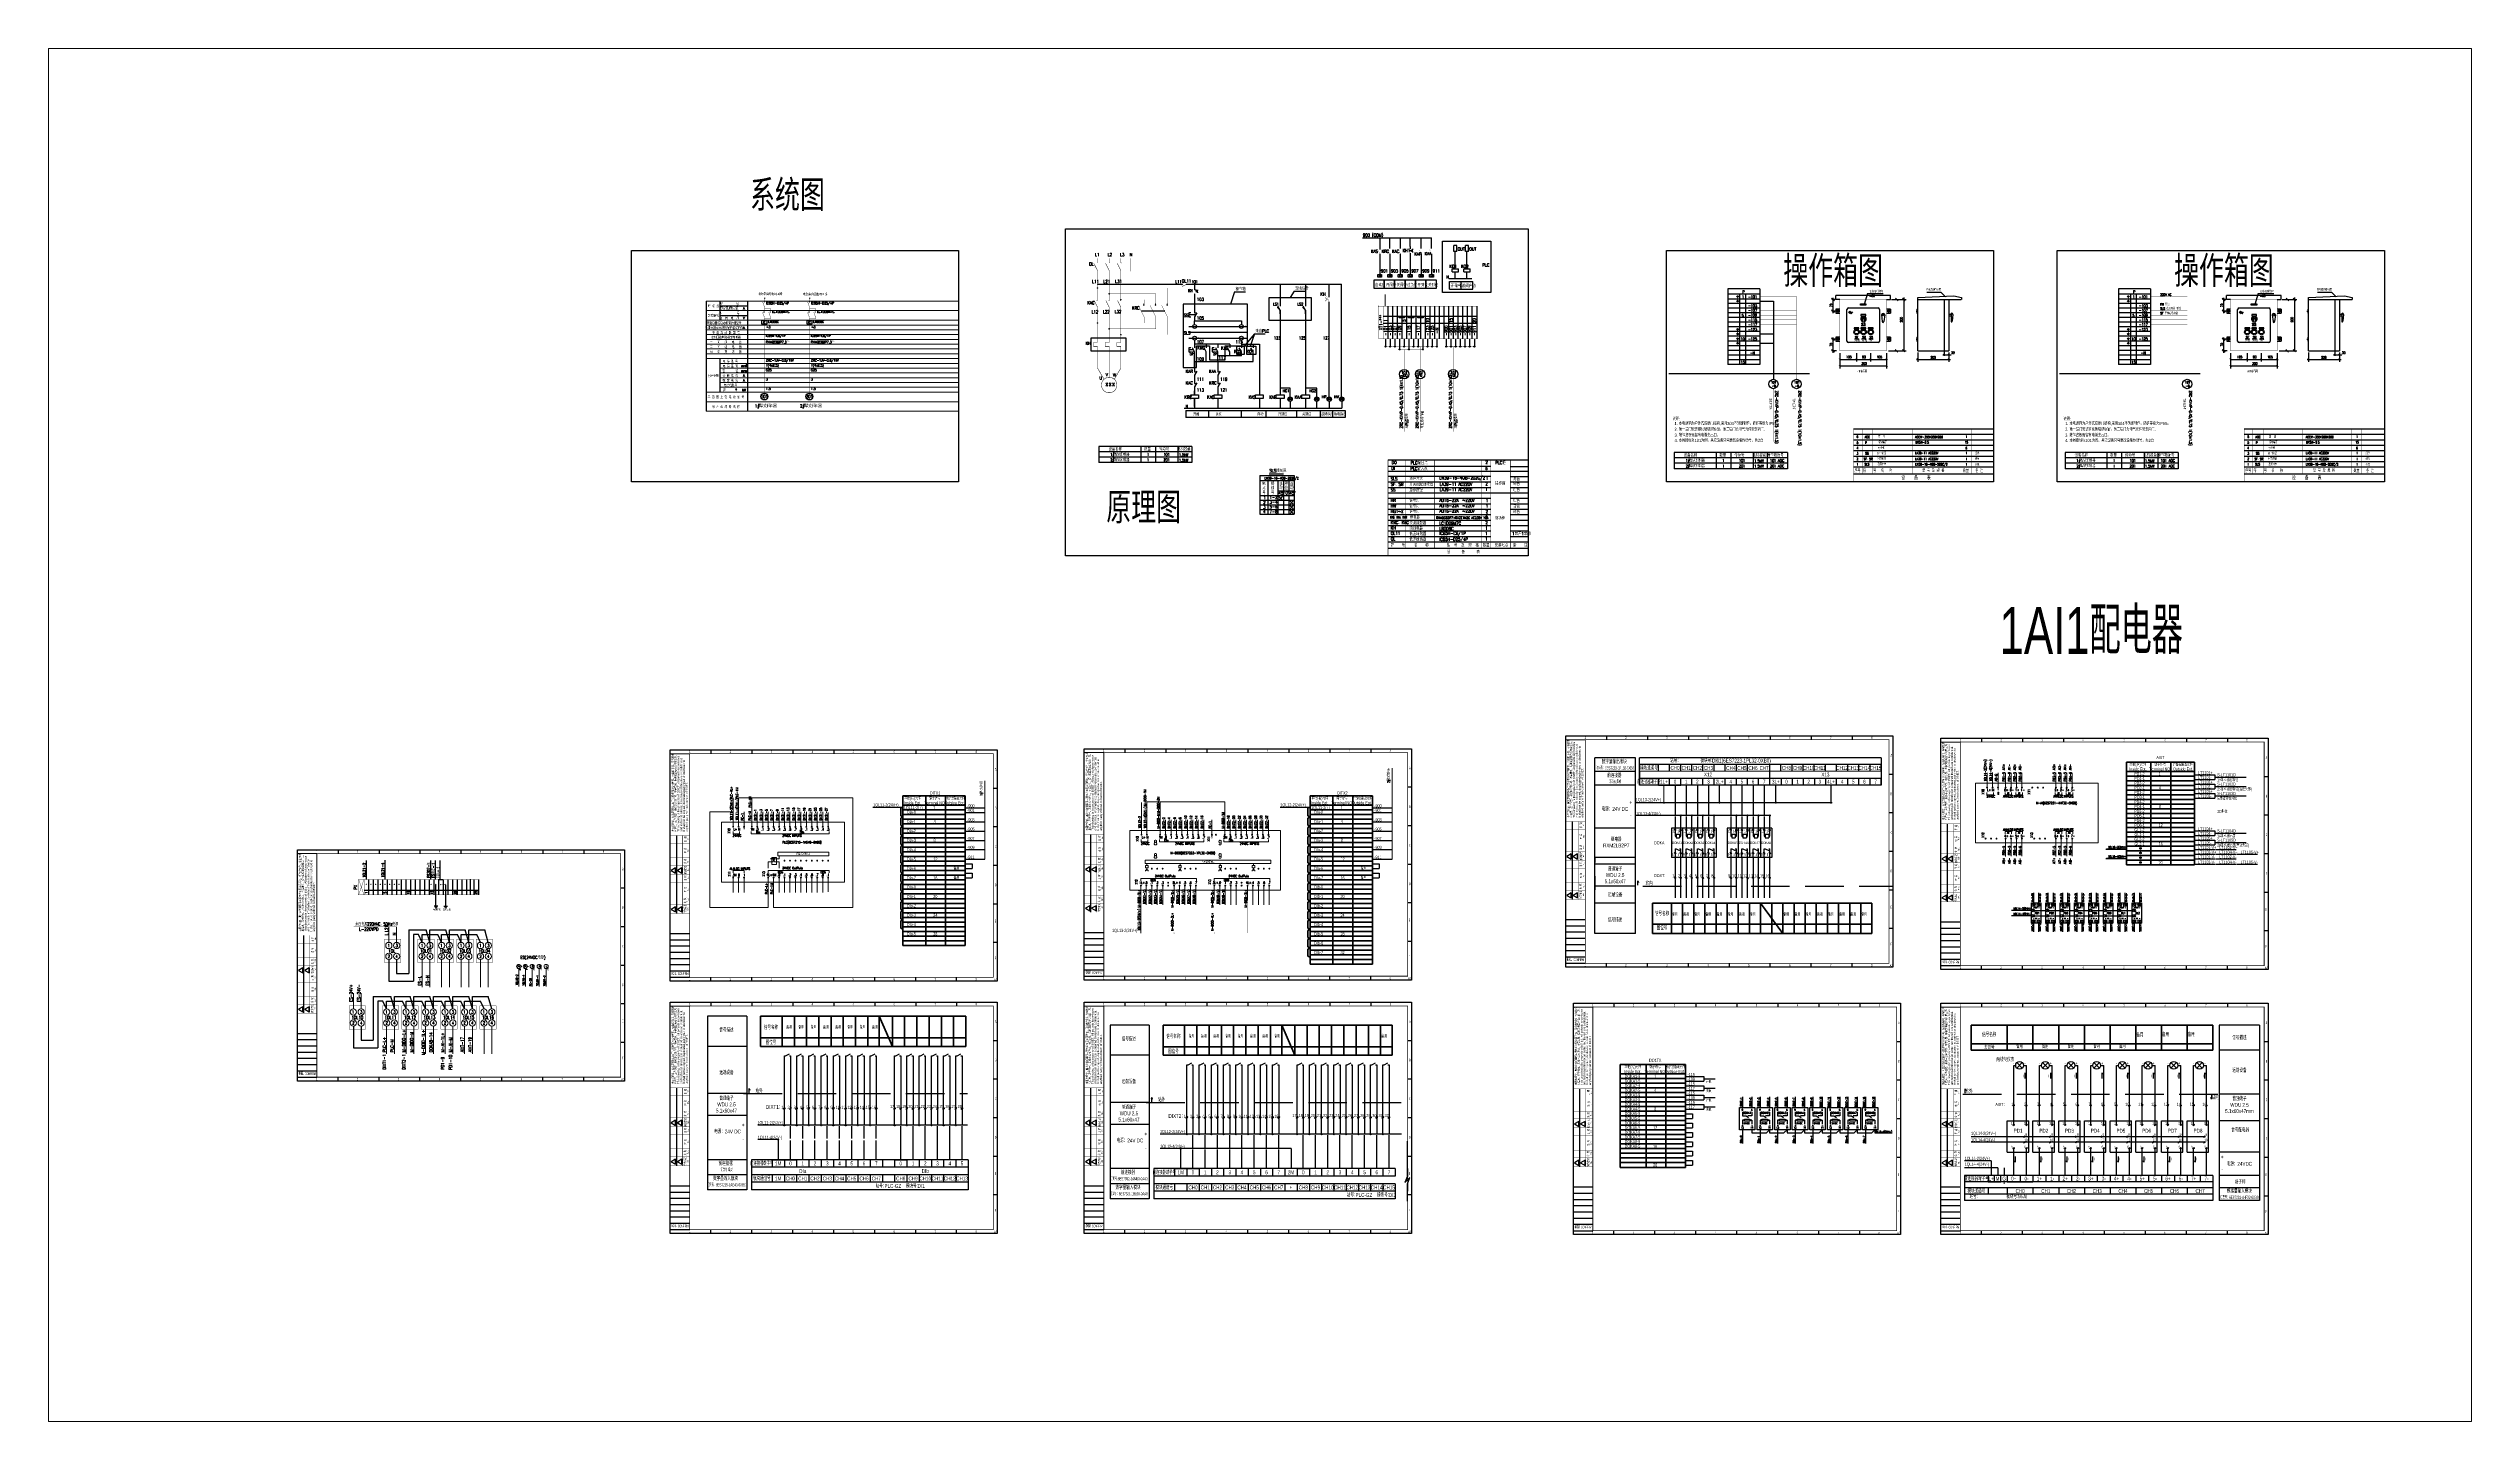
# Model space of a CAD drawing. Header units: millimetres. Extents: x 6333 to 49538, y -3842 to 24603.
# Drawn here: x 6333 to 9444, y -3842 to -2080 of the extents above; entities that cross this region are included whole.
import ezdxf
from ezdxf.enums import TextEntityAlignment as Align

# ---------------------------------------------------------------- set-up
doc = ezdxf.new("R2010")
doc.units = ezdxf.units.MM
for name, pattern in [('DASH', [0.35, 0.25, -0.1]), ('DASHED', [0.75, 0.5, -0.25]), ('DASHED2', [3.75, 2.5, -1.25]), ('DGN Style 3', [69.413982, 49.581416, -19.832566])]:
    doc.linetypes.add(name, pattern=pattern)
for name, color, linetype, lineweight in [('000自动化文字', 7, 'Continuous', 25), ('000自动化暂时锁定', 7, 'Continuous', 35), ('图框', 7, 'Continuous', 13), ('层 1', 7, 'Continuous', 0)]:
    doc.layers.add(name, color=color, linetype=linetype, lineweight=lineweight)
for name, color, linetype in [('LABEL', 7, 'Continuous'), ('Text_CN', 7, 'Continuous'), ('TK', 7, 'Continuous'), ('YB', 7, 'Continuous'), ('标注-动力', 7, 'Continuous'), ('模板-签名-公用', 3, 'Continuous')]:
    doc.layers.add(name, color=color, linetype=linetype)
doc.styles.add('A字-H5', font='BSDI_XW.shx', dxfattribs={"width": 0.7, "height": 5, "bigfont": 'BSDI_HZ.shx'})
doc.styles.add('CIEE01', font='ARR-english.shx', dxfattribs={"width": 0.7, "bigfont": 'hztxt.shx'})
doc.styles.add('CieText1', font='arr-english.shx', dxfattribs={"width": 0.7, "bigfont": 'hztxt.shx'})
doc.styles.add('CIETXT', font='simplex2.shx', dxfattribs={"width": 0.8, "bigfont": 'hztxt.shx'})
doc.styles.add('DTA41', font='simplex.shx', dxfattribs={"bigfont": 'fhztxt.shx'})
doc.styles.add('HZ', font='Simplex2.shx', dxfattribs={"width": 0.75, "bigfont": 'hztxt.shx'})
doc.styles.add('HZTXT', font='romans.shx', dxfattribs={"width": 0.7, "bigfont": 'hztxt.shx'})
doc.styles.add('LZ-Roman', font='bsdi_xw.shx')
doc.styles.get("Standard").update_dxf_attribs({"font": 'arial.ttf'})
doc.styles.add('Style-Times New Roman', font='bsdi_xw.shx', dxfattribs={"bigfont": '@bsdi_hz.shx'})
doc.styles.add('Style-仿宋_GB2312', font='')
doc.styles.add('T', font='tssdeng.shx', dxfattribs={"bigfont": 'tssdchn.shx'})
doc.styles.add('兵', font='simplex2.shx', dxfattribs={"width": 0.8, "bigfont": 'hztxt.shx'})
doc.styles.add('宋体', font='bsdi_xw.shx', dxfattribs={"width": 0.7, "height": 2.5, "bigfont": '@bsdi_hz.shx'})
doc.styles.add('宋体_1', font='bsdi_xw.shx', dxfattribs={"width": 0.7, "height": 2.386364, "bigfont": '@bsdi_hz.shx'})
doc.styles.add('首钢设计院H3.5', font='BSDI_XW.shx', dxfattribs={"width": 0.714286, "height": 3.5, "bigfont": 'BSDI_HZ.shx'})
doc.styles.add('首钢设计院H4', font='BSDI_XW.shx', dxfattribs={"width": 0.7, "height": 4, "bigfont": 'BSDI_HZ.shx'})
doc.styles.add('首钢设计院H5', font='BSDI_XW.shx', dxfattribs={"width": 0.7, "bigfont": 'BSDI_HZ.shx'})
doc.styles.get('Style-仿宋_GB2312').set_extended_font_data('仿宋_GB2312')

# ---------------------------------------------------------------- blocks, each defined once
blk = doc.blocks.new('BSIET_通用图框_A3_1')
at = {"const_width": 0.5}
blk.add_lwpolyline([(-404, 187), (-404, 87)], dxfattribs=at)
at = {"layer": '图框', "color": 7, "linetype": 'Continuous', "lineweight": 20}
blk.add_line((-420, 292), (-395, 292), dxfattribs=at)
blk.add_line((-420, 292), (-395, 292), dxfattribs=at)
blk.add_line((-420, 292), (-395, 292), dxfattribs=at)
blk.add_line((-420, 292), (-395, 292), dxfattribs=at)
at = {"layer": '图框', "color": 7, "linetype": 'Continuous', "lineweight": 25}
for p, q in [((-367.8, 297), (-367.8, 292)), ((-315.2, 297), (-315.2, 292)), ((-262.6, 297), (-262.6, 292)), ((-210, 297), (-210, 292)), ((-157.4, 297), (-157.4, 292)), ((-104.8, 297), (-104.8, 292)), ((-52.2, 297), (-52.2, 292)), ((0, 247.5), (-5, 247.5)), ((-412, 187), (-412, 87)), ((0, 198), (-5, 198)), ((-413, 145.3), (-418.7, 142.1)), ((-418.7, 142.1), (-413, 138.8)), ((-413, 138.8), (-413, 145.3)), ((-405, 145.3), (-410.6, 142.1)), ((-410.6, 142.1), (-405, 138.8)), ((-405, 138.8), (-405, 145.3)), ((0, 148.5), (-5, 148.5)), ((-413, 95.3), (-418.7, 92.1)), ((-413, 88.8), (-413, 95.3)), ((-405, 95.3), (-410.6, 92.1)), ((-405, 88.8), (-405, 95.3)), ((0, 99), (-5, 99)), ((-418.7, 92.1), (-413, 88.8)), ((-410.6, 92.1), (-405, 88.8)), ((0, 49.5), (-5, 49.5)), ((-367.8, 0), (-367.8, 5)), ((-315.2, 0), (-315.2, 5)), ((-262.6, 0), (-262.6, 5)), ((-210, 0), (-210, 5)), ((-157.4, 0), (-157.4, 5)), ((-104.8, 0), (-104.8, 5)), ((-52.2, 0), (-52.2, 5))]:
    blk.add_line(p, q, dxfattribs=at)
at = {"layer": '图框', "color": 7, "lineweight": 25}
for p, q in [((-420.1, 61.2), (-395.1, 61.2)), ((-420, 61.2), (-395, 61.2)), ((-420, 61.2), (-395, 61.2)), ((-420, 61.2), (-395, 61.2)), ((-420, 53.2), (-395, 53.2)), ((-420, 53.2), (-395, 53.2)), ((-420, 53.2), (-395, 53.2)), ((-420, 53.2), (-395, 53.2)), ((-420, 45.2), (-395, 45.2)), ((-420, 37.2), (-395, 37.2)), ((-420, 29.2), (-395, 29.2)), ((-420, 21.2), (-395, 21.2)), ((-420, 13.2), (-395, 13.2)), ((-420, 5), (-395, 5))]:
    blk.add_line(p, q, dxfattribs=at)
at = {"layer": '图框', "lineweight": 25}
blk.add_lwpolyline([(-420, 297), (0, 297), (0, 0), (-420, 0)], close=True, dxfattribs=at)
at = {"layer": '图框', "const_width": 1}
blk.add_lwpolyline([(-395, 292), (-5, 292), (-5, 5), (-395, 5)], close=True, dxfattribs=at)
at = {"layer": '图框', "const_width": 0.35}
for points in [[(-420, 187), (-395, 187)], [(-420, 177), (-395, 177)], [(-420, 158.5), (-395, 158.5)], [(-420, 148.4), (-395, 148.4)], [(-420, 137), (-395, 137)], [(-420, 127), (-395, 127)], [(-420, 108.5), (-395, 108.5)], [(-420, 98.4), (-395, 98.4)], [(-420, 87), (-395, 87)]]:
    blk.add_lwpolyline(points, dxfattribs=at)
at = {"layer": 'TK', "style": '宋体_1', "width": 0.7, "flags": 3}
for tag, p in [('LZCO_NGZBS-W50-H30-D10_T7', (-43.9, 279.7)), ('LZCO_NJN-W50-H30-D10_T7', (-42.7, 248.7))]:
    blk.add_attdef(tag, text='', height=3, dxfattribs=at).set_placement(p, align=Align.MIDDLE_CENTER)
at = {"layer": 'TK', "lineweight": 25, "style": '宋体', "width": 0.7, "flags": 3}
for tag, p in [('LZHQ_N会签6_T6_H6', (-407.3, 57.1)), ('LZHQ_N会签5_T6_H6', (-407.3, 49.1)), ('LZHQ_N会签4_T6_H6', (-407.3, 41.1)), ('LZHQ_N会签3_T6_H6', (-407.3, 33.1)), ('LZHQ_N会签2_T6_H6', (-407.3, 25.1)), ('LZHQ_N会签1_T6_H6', (-407.3, 17.1))]:
    blk.add_attdef(tag, text='', height=2.5, dxfattribs=at).set_placement(p, align=Align.MIDDLE)
at = {"layer": '图框', "color": 7, "linetype": 'Continuous', "lineweight": 20, "style": 'Style-仿宋_GB2312', "width": 0.807692}
blk.add_text('本图的权益，属北京首钢国际工程技术有限公司所有。所含的专利、专有技术', height=2.6, rotation=90, dxfattribs=at).set_placement((-418, 192), align=Align.TOP_LEFT)
at = {"layer": '图框', "color": 7, "linetype": 'Continuous'}
for s, height, style, width, p in [('和信息，应予保密。未经本公司许可，不得复制、提供或披露给任何第三方。', 2.6, 'Style-仿宋_GB2312', 0.807692, (-411.8, 192)), ('Places', 1.6, 'Style-Times New Roman', 0.55, (-396.5, 152.1)), ('Name', 1.6, 'Style-Times New Roman', 0.55, (-396.3, 166)), ('Index', 1.6, 'Style-Times New Roman', 0.55, (-396.4, 141.4)), ('Places', 1.6, 'Style-Times New Roman', 0.55, (-396.4, 101.9)), ('Index', 1.6, 'Style-Times New Roman', 0.55, (-396.5, 91)), ('Name', 1.6, 'Style-Times New Roman', 0.55, (-396.4, 115.9))]:
    blk.add_text(s, height=height, rotation=90, dxfattribs=dict(at, style=style, width=width)).set_placement(p)
at = {"layer": '图框', "color": 7, "linetype": 'Continuous', "lineweight": 20, "style": 'LZ-Roman'}
for s, p in [('This drawing is the property of BSIET. All patents know-hows', (-410.8, 192)), ('and technical information contained therein are confidential.', (-407.2, 192)), ('It shall not be copied, duplicated,submitted or disclosed to ', (-403.6, 192))]:
    blk.add_text(s, height=2.6, rotation=90, dxfattribs=at).set_placement(p, align=Align.TOP_LEFT)
at = {"layer": '图框', "color": 7, "linetype": 'Continuous', "lineweight": 25}
for s, height, style, width, p in [('1', 3, 'Style-仿宋_GB2312', 0.733334, (-394.9, 294.5)), ('2', 3, 'Style-仿宋_GB2312', 0.733334, (-342.7, 294.5)), ('3', 3, 'Style-仿宋_GB2312', 0.733334, (-290.1, 294.5)), ('4', 3, 'Style-仿宋_GB2312', 0.733334, (-237.5, 294.5)), ('5', 3, 'Style-仿宋_GB2312', 0.733334, (-184.9, 294.5)), ('6', 3, 'Style-仿宋_GB2312', 0.733334, (-132.3, 294.5)), ('7', 3, 'Style-仿宋_GB2312', 0.733334, (-79.7, 294.5)), ('8', 3, 'Style-仿宋_GB2312', 0.733334, (-27.1, 294.5)), ('A', 3.5, 'Style-仿宋_GB2312', 0.628572, (-2.1, 272)), ('B', 3.5, 'Style-仿宋_GB2312', 0.628572, (-2.1, 222.5)), ('C', 3.5, 'Style-仿宋_GB2312', 0.628572, (-2.1, 173)), ('D', 3.5, 'Style-仿宋_GB2312', 0.628572, (-2.1, 123.5)), ('E', 3.5, 'Style-仿宋_GB2312', 0.628572, (-2.4, 77)), ('F', 3.5, 'Style-仿宋_GB2312', 0.628572, (-2.4, 29.6)), ('1', 3, 'Style-仿宋_GB2312', 0.733334, (-395, 2.5)), ('2', 3, 'Style-仿宋_GB2312', 0.733334, (-342.8, 2.5)), ('3', 3, 'Style-仿宋_GB2312', 0.733334, (-290.2, 2.5)), ('4', 3, 'Style-仿宋_GB2312', 0.733334, (-237.6, 2.5)), ('5', 3, 'Style-仿宋_GB2312', 0.733334, (-185, 2.5)), ('6', 3, 'Style-仿宋_GB2312', 0.733334, (-132.4, 2.5)), ('7', 3, 'Style-仿宋_GB2312', 0.733334, (-79.8, 2.5)), ('8', 3, 'Style-仿宋_GB2312', 0.733334, (-27.2, 2.5)), ('A3', 3, 'Style-Times New Roman', 0.7, (-2.2, 2))]:
    blk.add_text(s, height=height, dxfattribs=dict(at, style=style, width=width)).set_placement(p, align=Align.MIDDLE_CENTER)
at = {"layer": '图框', "color": 7, "linetype": 'Continuous', "style": 'LZ-Roman'}
blk.add_text('anythird party without consent of BSIET.', height=2.6, rotation=90, dxfattribs=at).set_placement((-397.4, 191.8))
at = {"layer": '图框', "color": 7, "linetype": 'Continuous', "lineweight": 20, "style": 'Style-仿宋_GB2312', "width": 0.678571}
for s, p in [('姓 名', (-399.3, 164.4)), ('处 数', (-399.3, 150.2)), ('日 期', (-399.2, 178.7)), ('修改标记', (-399.2, 137.3)), ('日 期', (-399.2, 128.8)), ('处 数', (-399.5, 100.3)), ('修改标记', (-399.5, 87.4)), ('姓 名', (-399.4, 114.3))]:
    blk.add_text(s, height=2.8, rotation=90, dxfattribs=at).set_placement(p)
at = {"layer": '图框', "color": 7, "linetype": 'Continuous', "lineweight": 25, "style": 'Style-Times New Roman', "width": 0.55}
for p in [(-396.2, 180.9), (-396.4, 131.2)]:
    blk.add_text('Date', height=1.6, rotation=90, dxfattribs=at).set_placement(p)
at = {"layer": '图框', "color": 7, "lineweight": 25, "style": 'Style-Times New Roman', "width": 0.5}
blk.add_text('会签栏  CONFIRM', height=3.5, dxfattribs=at).set_placement((-418.6, 7.8))
at = {"layer": '模板-签名-公用', "style": '宋体', "width": 0.7, "flags": 3}
blk.add_attdef('LZFRAME', (-40.9, 2.1), '', height=3, dxfattribs=at)
at = {"layer": '模板-签名-公用', "style": '宋体', "width": 0.7}
blk.add_attdef('LZTQINS', text='', height=2, dxfattribs=at).set_placement((-5, 5), align=Align.MIDDLE)
blk = doc.blocks.new('CIE-常开触点')
at = {"const_width": 0.28}
for points in [[(2224.8, 4442.5), (2227.8, 4435.9)], [(2227.8, 4444.9), (2227.8, 4441.9)], [(2227.8, 4435.9), (2227.8, 4432.9)]]:
    blk.add_lwpolyline(points, dxfattribs=at)
blk = doc.blocks.new('CIE-热继常开触点')
at = {"const_width": 0.28}
for points in [[(2425.7, 4011.5), (2425.7, 4009.9), (2426.9, 4009.9), (2426.9, 4007.5), (2425.7, 4007.5), (2425.7, 4005.9)], [(2426.9, 4008.7), (2428.7, 4008.7)]]:
    blk.add_lwpolyline(points, dxfattribs=at)
at = {"color": 1}
blk.add_blockref('CIE-常开触点', (202.4, -430.4), dxfattribs=at)
at = {"flags": 9}
blk.add_attdef('S', (2430.2, 4014.4), '', height=0.00008, dxfattribs=at)
blk = doc.blocks.new('ZZ')
for radius in [3.53, 2.5]:
    blk.add_circle((0.1, 0), radius)
blk = doc.blocks.new('热继正反转')
at = {"color": 0}
for p, q in [((106573, 277328), (106365, 277328)), ((106365, 277328), (106365, 277152)), ((106365, 277152), (106573, 277152)), ((106573, 277479), (106573, 277328)), ((106573, 276989), (106573, 277152))]:
    blk.add_line(p, q, dxfattribs=at)
at = {"color": 0, "const_width": 44}
for points in [[(106492, 280373), (106492, 279820)], [(106260, 279848), (106492, 279237), (106492, 278977)], [(106260, 278491), (106492, 277880)], [(106410, 279738), (106574, 279903)], [(106574, 279738), (106410, 279903)], [(106492, 278977), (106492, 278597)], [(107287, 278977), (106492, 278977)], [(106492, 277880), (106492, 277479)], [(107287, 277679), (106492, 277679)], [(106492, 276989), (106492, 268131)], [(107055, 278491), (107287, 277880)], [(107287, 278977), (107287, 278597)], [(107287, 277880), (107287, 277679)]]:
    blk.add_lwpolyline(points, dxfattribs=at)
at = {"color": 0}
blk.add_lwpolyline([(106186, 277479), (106798, 277479), (106798, 276989), (106186, 276989)], close=True, dxfattribs=at)
at = {"color": 0, "const_width": 44}
for points in [[(106492, 278979), (106492, 278422, -1), (106492, 278622, -0.3492582)], [(107287, 278979), (107287, 278422, -1), (107287, 278622, -0.3492582)]]:
    blk.add_lwpolyline(points, format="xyb", dxfattribs=at)
at = {"color": 0}
blk.add_circle((106492, 267691), 440, dxfattribs=at)

msp = doc.modelspace()

# ---------------------------------------------------------------- hatches: boundary and pattern name
at = {"ltscale": 0.05}
h = msp.add_hatch(color=7, dxfattribs=at)
h.dxf.hatch_style = 1
h.paths.add_polyline_path([(8050.1, -2462.3, 1), (8048.7, -2462.3, 1)])
h = msp.add_hatch(color=7, dxfattribs=at)
h.dxf.hatch_style = 1
h.paths.add_polyline_path([(8050.1, -2462.3, 1), (8048.7, -2462.3, 1)])
h = msp.add_hatch(color=7, dxfattribs=at)
h.dxf.hatch_style = 1
h.paths.add_polyline_path([(8056.2, -2462.3, 1), (8054.8, -2462.3, 1)])
h = msp.add_hatch(color=7, dxfattribs=at)
h.dxf.hatch_style = 1
h.paths.add_polyline_path([(8056.2, -2462.3, 1), (8054.8, -2462.3, 1)])
h = msp.add_hatch(color=7, dxfattribs=at)
h.dxf.hatch_style = 1
h.paths.add_polyline_path([(8062.2, -2462.3, 1), (8060.8, -2462.3, 1)])
h = msp.add_hatch(color=7, dxfattribs=at)
h.dxf.hatch_style = 1
h.paths.add_polyline_path([(8062.2, -2462.3, 1), (8060.8, -2462.3, 1)])
at = {"ltscale": 0.05, "true_color": 0xcd2027}
h = msp.add_hatch(color=242, dxfattribs=at)
h.dxf.hatch_style = 1
h.paths.add_polyline_path([(8068.2, -2465.9, 1), (8066.8, -2465.9, 1)])
h = msp.add_hatch(color=242, dxfattribs=at)
h.dxf.hatch_style = 1
h.paths.add_polyline_path([(8068.2, -2465.9, 1), (8066.8, -2465.9, 1)])
at = {"ltscale": 0.05}
h = msp.add_hatch(color=7, dxfattribs=at)
h.dxf.hatch_style = 1
h.paths.add_polyline_path([(8074.2, -2462.3, 1), (8072.8, -2462.3, 1)])
h = msp.add_hatch(color=7, dxfattribs=at)
h.dxf.hatch_style = 1
h.paths.add_polyline_path([(8074.2, -2462.3, 1), (8072.8, -2462.3, 1)])
at = {"ltscale": 0.05, "true_color": 0xcd2027}
h = msp.add_hatch(color=242, dxfattribs=at)
h.dxf.hatch_style = 1
h.paths.add_polyline_path([(8080.2, -2465.9, 1), (8078.8, -2465.9, 1)])
h = msp.add_hatch(color=242, dxfattribs=at)
h.dxf.hatch_style = 1
h.paths.add_polyline_path([(8080.2, -2465.9, 1), (8078.8, -2465.9, 1)])
at = {"ltscale": 0.05}
h = msp.add_hatch(color=7, dxfattribs=at)
h.dxf.hatch_style = 1
h.paths.add_polyline_path([(8086.2, -2462.3, 1), (8084.8, -2462.3, 1)])
h = msp.add_hatch(color=7, dxfattribs=at)
h.dxf.hatch_style = 1
h.paths.add_polyline_path([(8086.2, -2462.3, 1), (8084.8, -2462.3, 1)])
h = msp.add_hatch(color=7, dxfattribs=at)
h.dxf.hatch_style = 1
h.paths.add_polyline_path([(8092.2, -2462.3, 1), (8090.8, -2462.3, 1)])
h = msp.add_hatch(color=7, dxfattribs=at)
h.dxf.hatch_style = 1
h.paths.add_polyline_path([(8092.2, -2462.3, 1), (8090.8, -2462.3, 1)])
at = {"ltscale": 0.05, "true_color": 0xcd2027}
h = msp.add_hatch(color=242, dxfattribs=at)
h.dxf.hatch_style = 1
h.paths.add_polyline_path([(8098.2, -2465.9, 1), (8096.8, -2465.9, 1)])
h = msp.add_hatch(color=242, dxfattribs=at)
h.dxf.hatch_style = 1
h.paths.add_polyline_path([(8098.2, -2465.9, 1), (8096.8, -2465.9, 1)])
at = {"ltscale": 0.05}
h = msp.add_hatch(color=7, dxfattribs=at)
h.dxf.hatch_style = 1
h.paths.add_polyline_path([(8104.2, -2462.3, 1), (8102.8, -2462.3, 1)])
h = msp.add_hatch(color=7, dxfattribs=at)
h.dxf.hatch_style = 1
h.paths.add_polyline_path([(8104.2, -2462.3, 1), (8102.8, -2462.3, 1)])
h = msp.add_hatch(color=7, dxfattribs=at)
h.dxf.hatch_style = 1
h.paths.add_polyline_path([(8110.2, -2462.3, 1), (8108.8, -2462.3, 1)])
h = msp.add_hatch(color=7, dxfattribs=at)
h.dxf.hatch_style = 1
h.paths.add_polyline_path([(8110.2, -2462.3, 1), (8108.8, -2462.3, 1)])
h = msp.add_hatch(color=7, dxfattribs=at)
h.dxf.hatch_style = 1
h.paths.add_polyline_path([(8116.2, -2462.3, 1), (8114.8, -2462.3, 1)])
h = msp.add_hatch(color=7, dxfattribs=at)
h.dxf.hatch_style = 1
h.paths.add_polyline_path([(8116.2, -2462.3, 1), (8114.8, -2462.3, 1)])
h = msp.add_hatch(color=7, dxfattribs=at)
h.dxf.hatch_style = 1
h.paths.add_polyline_path([(8128.2, -2462.3, 1), (8126.8, -2462.3, 1)])
h = msp.add_hatch(color=7, dxfattribs=at)
h.dxf.hatch_style = 1
h.paths.add_polyline_path([(8128.2, -2462.3, 1), (8126.8, -2462.3, 1)])
h = msp.add_hatch(color=7, dxfattribs=at)
h.dxf.hatch_style = 1
h.paths.add_polyline_path([(8134.2, -2462.3, 1), (8132.8, -2462.3, 1)])
h = msp.add_hatch(color=7, dxfattribs=at)
h.dxf.hatch_style = 1
h.paths.add_polyline_path([(8134.2, -2462.3, 1), (8132.8, -2462.3, 1)])
h = msp.add_hatch(color=7, dxfattribs=at)
h.dxf.hatch_style = 1
h.paths.add_polyline_path([(8140.2, -2462.3, 1), (8138.8, -2462.3, 1)])
h = msp.add_hatch(color=7, dxfattribs=at)
h.dxf.hatch_style = 1
h.paths.add_polyline_path([(8140.2, -2462.3, 1), (8138.8, -2462.3, 1)])
h = msp.add_hatch(color=7, dxfattribs=at)
h.dxf.hatch_style = 1
h.paths.add_polyline_path([(8146.2, -2462.3, 1), (8144.8, -2462.3, 1)])
h = msp.add_hatch(color=7, dxfattribs=at)
h.dxf.hatch_style = 1
h.paths.add_polyline_path([(8146.2, -2462.3, 1), (8144.8, -2462.3, 1)])
h = msp.add_hatch(color=7, dxfattribs=at)
h.dxf.hatch_style = 1
h.paths.add_polyline_path([(8152.2, -2462.3, 1), (8150.8, -2462.3, 1)])
h = msp.add_hatch(color=7, dxfattribs=at)
h.dxf.hatch_style = 1
h.paths.add_polyline_path([(8152.2, -2462.3, 1), (8150.8, -2462.3, 1)])
h = msp.add_hatch(color=7, dxfattribs=at)
h.dxf.hatch_style = 1
h.paths.add_polyline_path([(8158.2, -2462.3, 1), (8156.8, -2462.3, 1)])
h = msp.add_hatch(color=7, dxfattribs=at)
h.dxf.hatch_style = 1
h.paths.add_polyline_path([(8158.2, -2462.3, 1), (8156.8, -2462.3, 1)])
h = msp.add_hatch(color=7, dxfattribs=at)
h.dxf.hatch_style = 1
h.paths.add_polyline_path([(8164.2, -2462.3, 1), (8162.8, -2462.3, 1)])
h = msp.add_hatch(color=7, dxfattribs=at)
h.dxf.hatch_style = 1
h.paths.add_polyline_path([(8164.2, -2462.3, 1), (8162.8, -2462.3, 1)])
h = msp.add_hatch(color=0)
h.paths.add_polyline_path([(7925.1, -2531.7), (7927, -2529.8), (7925, -2527.8, 0.195776), (7924.2, -2529.8, 0.201797)])
h.paths.add_polyline_path([(7929, -2527.8), (7927, -2529.8), (7928.9, -2531.7, 0.201797), (7929.8, -2529.8, 0.195776)])
h = msp.add_hatch(color=0)
h.paths.add_polyline_path([(7959.1, -2531.7), (7961.1, -2529.8), (7959.1, -2527.8, 0.195776), (7958.3, -2529.8, 0.201797)])
h.paths.add_polyline_path([(7963.1, -2527.8), (7961.1, -2529.8), (7963, -2531.7, 0.201797), (7963.8, -2529.8, 0.195776)])
h = msp.add_hatch(color=0)
h.paths.add_polyline_path([(7975.3, -2531.7), (7977.2, -2529.8), (7975.2, -2527.8, 0.195776), (7974.4, -2529.8, 0.201797)])
h.paths.add_polyline_path([(7979.2, -2527.8), (7977.2, -2529.8), (7979.1, -2531.7, 0.201797), (7980, -2529.8, 0.195776)])
h = msp.add_hatch(color=0)
h.paths.add_polyline_path([(7991.4, -2531.7), (7993.3, -2529.8), (7991.3, -2527.8, 0.195776), (7990.5, -2529.8, 0.201797)])
h.paths.add_polyline_path([(7995.3, -2527.8), (7993.3, -2529.8), (7995.2, -2531.7, 0.201797), (7996.1, -2529.8, 0.195776)])
at = {"layer": '000自动化文字', "linetype": 'Continuous', "ltscale": 0.01}
for color, points in [(1, [(8406.2, -3047.9, 1), (8407.6, -3047.9, 1)]), (1, [(8406.2, -3047.9, 1), (8407.6, -3047.9, 1)]), (1, [(8477.7, -3047.7, 1), (8479.1, -3047.7, 1)]), (1, [(8549.9, -3047.7, 1), (8551.3, -3047.7, 1)]), (1, [(8620.7, -3047.7, 1), (8622.1, -3047.7, 1)]), (256, [(8427.7, -3064.2, 1), (8429.1, -3064.2, 1)]), (256, [(8442, -3064.2, 1), (8443.4, -3064.2, 1)]), (256, [(8456.3, -3064.2, 1), (8457.7, -3064.2, 1)]), (256, [(8470.6, -3064.2, 1), (8472, -3064.2, 1)]), (256, [(8499.2, -3064.2, 1), (8500.6, -3064.2, 1)]), (256, [(8513.5, -3064.2, 1), (8514.9, -3064.2, 1)]), (256, [(8527.8, -3064.2, 1), (8529.2, -3064.2, 1)]), (256, [(8542.1, -3064.2, 1), (8543.5, -3064.2, 1)]), (4, [(7269, -3480.1, -1), (7270.5, -3480.1, -1)]), (1, [(7418.5, -3461.9, -1), (7420.1, -3461.9, -1)]), (1, [(7434.3, -3461.9, -1), (7435.8, -3461.9, -1)]), (1, [(7450, -3461.9, -1), (7451.5, -3461.9, -1)]), (1, [(7465.7, -3461.9, -1), (7467.2, -3461.9, -1)]), (1, [(7481.4, -3461.9, -1), (7483, -3461.9, -1)]), (1, [(7497.2, -3461.9, -1), (7498.7, -3461.9, -1)]), (1, [(7935.2, -3473.4, -1), (7936.8, -3473.4, -1)]), (1, [(7951, -3473.4, -1), (7952.5, -3473.4, -1)]), (1, [(7966.7, -3473.4, -1), (7968.2, -3473.4, -1)]), (1, [(7982.4, -3473.4, -1), (7984, -3473.4, -1)]), (1, [(7998.2, -3473.4, -1), (7999.7, -3473.4, -1)]), (1, [(8013.9, -3473.4, -1), (8015.4, -3473.4, -1)]), (1, [(8029.6, -3473.4, -1), (8031.2, -3473.4, -1)]), (1, [(8045.4, -3473.4, -1), (8046.9, -3473.4, -1)]), (4, [(7785.7, -3491.6, -1), (7787.2, -3491.6, -1)])]:
    msp.add_hatch(color=color, dxfattribs=at).paths.add_polyline_path(points)
at = {"layer": '000自动化文字', "linetype": 'Continuous', "ltscale": 0.01, "true_color": 0xed1f24}
for points in [[(7277, -3461.9, -1), (7278.5, -3461.9, -1)], [(7292.7, -3461.9, -1), (7294.2, -3461.9, -1)], [(7308.4, -3461.9, -1), (7309.9, -3461.9, -1)], [(7324.1, -3461.9, -1), (7325.7, -3461.9, -1)], [(7339.9, -3461.9, -1), (7341.4, -3461.9, -1)], [(7355.6, -3461.9, -1), (7357.1, -3461.9, -1)], [(7371.3, -3461.9, -1), (7372.9, -3461.9, -1)], [(7387.1, -3461.9, -1), (7388.6, -3461.9, -1)], [(7793.7, -3473.4, -1), (7795.2, -3473.4, -1)], [(7809.4, -3473.4, -1), (7810.9, -3473.4, -1)], [(7825.1, -3473.4, -1), (7826.7, -3473.4, -1)], [(7840.9, -3473.4, -1), (7842.4, -3473.4, -1)], [(7856.6, -3473.4, -1), (7858.1, -3473.4, -1)], [(7872.3, -3473.4, -1), (7873.9, -3473.4, -1)], [(7888.1, -3473.4, -1), (7889.6, -3473.4, -1)], [(7903.8, -3473.4, -1), (7905.3, -3473.4, -1)]]:
    msp.add_hatch(color=240, dxfattribs=at).paths.add_polyline_path(points)

# ---------------------------------------------------------------- linework, layer by layer
at = {"color": 0}
for p, q in [((8019.9, -2322.7), (8108.7, -2322.7)), ((8042, -2322.7), (8042, -2337.7)), ((8055.2, -2336.2), (8055.2, -2322.7)), ((8068.5, -2336.2), (8068.5, -2322.7)), ((8095.3, -2336.2), (8095.3, -2322.7)), ((8108.7, -2336.2), (8108.7, -2322.7)), ((8042, -2343.2), (8042, -2369.7)), ((8042, -2353.2), (8042, -2369.7)), ((8055, -2343.2), (8055, -2369.7)), ((8068.4, -2343.2), (8068.4, -2369.7)), ((8079.5, -2339.1), (8083, -2339.1)), ((8081.2, -2333.6), (8081.2, -2336.7)), ((8081.2, -2342.2), (8081.2, -2345.5)), ((8081.2, -2345.5), (8081.2, -2369.7)), ((8083, -2340.4), (8083, -2338)), ((8083, -2338), (8084.4, -2338)), ((8084.4, -2340.4), (8083, -2340.4)), ((8084.4, -2338), (8084.4, -2336.9)), ((8084.4, -2341.5), (8084.4, -2340.4)), ((8095.2, -2343.2), (8095.2, -2369.7)), ((8108.6, -2343.2), (8108.6, -2369.7)), ((7776.1, -2382.3), (7788.4, -2382.3)), ((7788.6, -2381.8), (7787.6, -2382.8)), ((7787.6, -2381.8), (7788.6, -2382.8)), ((7793.6, -2382.3), (7993.1, -2382.3)), ((7804.4, -2382.3), (7804.4, -2389.2)), ((7804.4, -2394.5), (7804.4, -2408)), ((7804.4, -2394.5), (7804.4, -2395.8)), ((7804.5, -2389.2), (7806.8, -2389.2)), ((7806, -2391.3), (7807.4, -2391.3)), ((7807.4, -2392.4), (7807.4, -2390.2)), ((7807.4, -2390.2), (7808.7, -2390.2)), ((7808.7, -2392.4), (7807.4, -2392.4)), ((7808.7, -2390.2), (7808.7, -2389.3)), ((7808.7, -2393.4), (7808.7, -2392.4)), ((7855.8, -2392), (7869.7, -2392)), ((7932.4, -2391.1), (7946.3, -2391.1)), ((8039.5, -2369.7), (8044.5, -2369.7)), ((8039.5, -2373.2), (8039.5, -2369.7)), ((8044.5, -2373.2), (8039.5, -2373.2)), ((8044.5, -2369.7), (8044.5, -2373.2)), ((8052.5, -2369.7), (8057.5, -2369.7)), ((8052.5, -2373.2), (8052.5, -2369.7)), ((8057.5, -2373.2), (8052.5, -2373.2)), ((8057.5, -2369.7), (8057.5, -2373.2)), ((8065.9, -2369.7), (8070.9, -2369.7)), ((8065.9, -2373.2), (8065.9, -2369.7)), ((8070.9, -2373.2), (8065.9, -2373.2)), ((8070.9, -2369.7), (8070.9, -2373.2)), ((8078.7, -2369.7), (8083.7, -2369.7)), ((8078.7, -2373.2), (8078.7, -2369.7)), ((8083.7, -2373.2), (8078.7, -2373.2)), ((8083.7, -2369.7), (8083.7, -2373.2)), ((8092.7, -2369.7), (8097.7, -2369.7)), ((8092.7, -2373.2), (8092.7, -2369.7)), ((8097.7, -2373.2), (8092.7, -2373.2)), ((8097.7, -2369.7), (8097.7, -2373.2)), ((8106.1, -2369.7), (8111.1, -2369.7)), ((8106.1, -2373.2), (8106.1, -2369.7)), ((8111.1, -2373.2), (8106.1, -2373.2)), ((8111.1, -2369.7), (8111.1, -2373.2)), ((7195, -2403.8), (7195, -2416.1)), ((7195, -2409.9), (7230.2, -2409.9)), ((7195, -2416.1), (7195, -2428.4)), ((7195, -2422.2), (7230.2, -2422.2)), ((7766, -2417), (7736, -2417)), ((7805.9, -2421.5), (7796.9, -2421.5)), ((7804.4, -2397.2), (7804.4, -2399)), ((7195, -2477.6), (7195, -2520.7)), ((7803, -2466.5), (7796.9, -2466.5)), ((7804.4, -2459), (7804.4, -2464)), ((7819.4, -2459), (7819.4, -2464)), ((7833, -2466.5), (7826.9, -2466.5)), ((7834.4, -2459), (7834.4, -2464)), ((7849.4, -2459), (7849.4, -2464)), ((7864.4, -2459), (7864.4, -2464)), ((7879.4, -2459), (7879.4, -2464)), ((7791.1, -2541.5), (7993.2, -2541.5)), ((7793, -2544.2), (7997.5, -2544.2)), ((7793, -2544.2), (7793, -2553.2)), ((7822.2, -2544.2), (7822.2, -2553.2)), ((7864, -2544.2), (7864, -2553.2)), ((7895.9, -2544.2), (7895.9, -2553.2)), ((7929, -2527.8), (7925, -2531.8)), ((7925, -2527.8), (7929, -2531.8)), ((7926.9, -2532.5), (7926.9, -2541.5)), ((7935.3, -2544.2), (7935.3, -2553.2)), ((7963.1, -2527.8), (7959.1, -2531.8)), ((7959.1, -2527.8), (7963, -2531.8)), ((7961, -2532.5), (7961, -2541.5)), ((7965.7, -2544.2), (7965.7, -2553.2)), ((7979.2, -2527.8), (7975.2, -2531.8)), ((7975.2, -2527.8), (7979.2, -2531.8)), ((7977.1, -2532.5), (7977.1, -2541.5)), ((7981.4, -2544.2), (7981.4, -2553.2)), ((7981.4, -2544.2), (7981.4, -2553.2)), ((7991.3, -2527.8), (7995.3, -2531.8)), ((7995.3, -2527.8), (7991.4, -2531.8)), ((7993.2, -2532.5), (7993.2, -2541.5)), ((7997.5, -2544.2), (7997.5, -2553.2)), ((7997.5, -2553.2), (7793, -2553.2)), ((7681.6, -2590.4), (7681.6, -2611.2)), ((7735.3, -2590.4), (7735.3, -2611.2)), ((7754.1, -2590.4), (7754.1, -2611.2)), ((7783, -2590.4), (7783, -2611.2)), ((7800.7, -2590.4), (7800.7, -2611.2)), ((8420.2, -2598.2), (8420.2, -2619.1)), ((8473.9, -2598.2), (8473.9, -2619.1)), ((8492.8, -2598.2), (8492.8, -2619.1)), ((8521.6, -2598.2), (8521.6, -2619.1)), ((8539.4, -2598.2), (8539.4, -2619.1)), ((8565.5, -2598.2), (8565.5, -2619.1)), ((8921.9, -2598.2), (8921.9, -2619.1)), ((8975.5, -2598.2), (8975.5, -2619.1)), ((8994.4, -2598.2), (8994.4, -2619.1)), ((9023.3, -2598.2), (9023.3, -2619.1)), ((9041, -2598.2), (9041, -2619.1)), ((9067.2, -2598.2), (9067.2, -2619.1)), ((7888.3, -2627.8), (7888.3, -2677.5)), ((7888.3, -2627.8), (7932.2, -2627.8)), ((7888.3, -2634.2), (7932.2, -2634.2)), ((7898.3, -2634.2), (7898.3, -2677.5)), ((7900.1, -2625.5), (7918.3, -2625.5)), ((7911.3, -2634.2), (7911.3, -2677.5)), ((7918.3, -2634.2), (7918.3, -2677.5)), ((7925.3, -2634.2), (7925.3, -2677.5)), ((7932.2, -2627.8), (7932.2, -2677.5)), ((7888.3, -2653.5), (7932.2, -2653.5)), ((7888.3, -2659.5), (7932.2, -2659.5)), ((7888.3, -2665.5), (7932.2, -2665.5)), ((7888.3, -2671.5), (7932.2, -2671.5)), ((7911.3, -2647.5), (7932.2, -2647.5)), ((7916.9, -2658.8), (7912.7, -2654.6)), ((7913, -2658.8), (7917.2, -2654.6)), ((7930.8, -2664.6), (7926.7, -2660.4)), ((7930.8, -2670.6), (7926.7, -2666.4)), ((7930.8, -2676.6), (7926.7, -2672.4)), ((7926.9, -2664.6), (7931.1, -2660.4)), ((7926.9, -2670.6), (7931.1, -2666.4)), ((7926.9, -2676.6), (7931.1, -2672.4)), ((7888.3, -2677.5), (7932.2, -2677.5))]:
    msp.add_line(p, q, dxfattribs=at)
for p, q in [((8081.2, -2333.6), (8081.2, -2322.7)), ((7855.8, -2392), (7850.5, -2407.9)), ((7932.4, -2391.1), (7927.1, -2399.3)), ((7977, -2398.7), (7977, -2382.3)), ((7993, -2527.4), (7993.1, -2382.3)), ((7177.4, -2403.8), (7177.4, -2545.3)), ((7230.2, -2403.8), (7230.2, -2545.3)), ((7252, -2399.6), (7252, -2400.6)), ((7309.8, -2399.6), (7309.8, -2400.6)), ((7914.2, -2405.3), (7914.2, -2410.3)), ((7946.8, -2405.3), (7946.8, -2410.3)), ((7977.1, -2527), (7977, -2404.7)), ((6830, -3153), (6830, -3180.6)), ((6833.3, -3146.4), (6839.3, -3146.4)), ((6842.5, -3153.2), (6842.5, -3180.8)), ((6828, -3180.4), (6832.9, -3180.4)), ((6829, -3181.4), (6831.9, -3181.4)), ((6830, -3182.6), (6831.2, -3182.6)), ((6840.5, -3180.5), (6845.4, -3180.5)), ((6841.5, -3181.6), (6844.4, -3181.6)), ((6842.5, -3182.8), (6843.7, -3182.8)), ((6808, -3217.1), (6801.5, -3217.1)), ((6801.5, -3217.1), (6801.5, -3277.1)), ((6812.6, -3227.1), (6808, -3217.1)), ((6812.6, -3227.1), (6812.6, -3217.1)), ((6812.6, -3217.1), (6833, -3217.1)), ((6837.6, -3227.1), (6833, -3217.1)), ((6837.6, -3227.1), (6837.6, -3217.1)), ((6837.6, -3217.1), (6858, -3217.1)), ((6862.6, -3227.1), (6858, -3217.1)), ((6862.6, -3227.1), (6862.6, -3217.1)), ((6862.6, -3217.1), (6883, -3217.1)), ((6887.6, -3227.1), (6883, -3217.1)), ((6769.9, -3249.1), (6769.9, -3277.1)), ((6769.9, -3277.1), (6801.5, -3277.1)), ((6762.4, -3302.5), (6755.9, -3302.5)), ((6755.9, -3302.5), (6755.9, -3362.5)), ((6767.1, -3312.5), (6762.4, -3302.5)), ((6767.1, -3312.5), (6767.1, -3302.5)), ((6767.1, -3302.5), (6787.4, -3302.5)), ((6792.1, -3312.5), (6787.4, -3302.5)), ((6792.1, -3312.5), (6792.1, -3302.5)), ((6792.1, -3302.5), (6812.4, -3302.5)), ((6817.1, -3312.5), (6812.4, -3302.5)), ((6817.1, -3312.5), (6817.1, -3302.5)), ((6817.1, -3302.5), (6837.4, -3302.5)), ((6842.1, -3312.5), (6837.4, -3302.5)), ((6842.1, -3312.5), (6842.1, -3302.5)), ((6842.1, -3302.5), (6862.4, -3302.5)), ((6867.1, -3312.5), (6862.4, -3302.5)), ((6867.1, -3312.5), (6867.1, -3302.5)), ((6867.1, -3302.5), (6887.4, -3302.5)), ((6892.1, -3312.5), (6887.4, -3302.5)), ((6724.4, -3334.5), (6724.4, -3362.5)), ((6724.4, -3362.5), (6755.9, -3362.5))]:
    msp.add_line(p, q)
at = {"color": 85, "true_color": 0x58ba48}
for p, q in [((8137.2, -2340.4), (8137.2, -2332.4)), ((8141.2, -2332.4), (8137.2, -2332.4)), ((8141.2, -2340.4), (8141.2, -2332.4)), ((8152.1, -2340.4), (8152.1, -2332.4)), ((8156.1, -2332.4), (8152.1, -2332.4)), ((8156.1, -2340.4), (8156.1, -2332.4)), ((8135.2, -2366.5), (8135.2, -2362.5)), ((8135.2, -2362.5), (8143.2, -2362.5)), ((8141.2, -2340.4), (8137.2, -2340.4)), ((8139.1, -2362.7), (8139.1, -2340.4)), ((8143.2, -2366.5), (8143.2, -2362.5)), ((8150.1, -2366.5), (8150.1, -2362.5)), ((8150.1, -2362.5), (8158.2, -2362.5)), ((8156.1, -2340.4), (8152.1, -2340.4)), ((8154, -2362.7), (8154, -2340.4)), ((8158.2, -2366.5), (8158.2, -2362.5)), ((8130.6, -2375), (8160.3, -2375)), ((8131.6, -2388.4), (8146.6, -2388.4)), ((8131.7, -2388.4), (8131.7, -2378.5)), ((8131.7, -2378.5), (8146.6, -2378.5)), ((8135.2, -2366.5), (8143.2, -2366.5)), ((8139.1, -2375.3), (8139.1, -2366.5)), ((8146.6, -2388.4), (8146.6, -2378.5)), ((8146.6, -2388.4), (8161.6, -2388.4)), ((8146.7, -2388.4), (8146.7, -2378.5)), ((8146.7, -2378.5), (8161.6, -2378.5)), ((8150.1, -2366.5), (8158.2, -2366.5)), ((8154, -2375.3), (8154, -2366.5)), ((8161.6, -2388.4), (8161.6, -2378.5))]:
    msp.add_line(p, q, dxfattribs=at)
at = {"color": 7}
for p, q in [((8529.9, -2388.1), (8488.9, -2388.1)), ((8488.9, -2388.1), (8488.9, -2485.1)), ((8529.9, -2395.1), (8488.9, -2395.1)), ((8504.1, -2395.1), (8504.1, -2485.1)), ((8511.6, -2395.1), (8511.6, -2485.1)), ((8529.9, -2388.1), (8529.9, -2485.1)), ((8668.3, -2394.2), (8663.8, -2408.2)), ((8668.3, -2394.2), (8688.3, -2394.2)), ((8744.5, -2392.2), (8762.5, -2392.2)), ((8762.5, -2392.2), (8768.5, -2398.2)), ((9031.5, -2388.1), (8990.5, -2388.1)), ((8990.5, -2388.1), (8990.5, -2485.1)), ((9031.5, -2395.1), (8990.5, -2395.1)), ((9005.7, -2395.1), (9005.7, -2485.1)), ((9013.2, -2395.1), (9013.2, -2485.1)), ((9031.5, -2388.1), (9031.5, -2485.1)), ((9169.9, -2394.2), (9165.4, -2408.2)), ((9169.9, -2394.2), (9189.9, -2394.2)), ((9246.1, -2392.2), (9264.1, -2392.2)), ((9264.1, -2392.2), (9270.1, -2398.2)), ((8040.5, -2410.3), (8040.7, -2410.3)), ((8046.5, -2423.3), (8166.5, -2423.3)), ((8052.5, -2410.3), (8052.5, -2452.3)), ((8058.5, -2410.3), (8058.5, -2452.3)), ((8064.5, -2410.3), (8064.5, -2452.3)), ((8070.5, -2410.3), (8070.5, -2452.3)), ((8076.5, -2410.3), (8076.5, -2452.3)), ((8082.5, -2410.3), (8082.5, -2452.3)), ((8088.5, -2410.3), (8088.5, -2452.3)), ((8094.5, -2410.3), (8094.5, -2452.3)), ((8100.5, -2410.3), (8100.5, -2452.3)), ((8106.5, -2410.3), (8106.5, -2452.3)), ((8112.5, -2410.3), (8112.5, -2452.3)), ((8118.5, -2410.3), (8118.5, -2452.3)), ((8124.5, -2410.3), (8124.5, -2452.3)), ((8130.5, -2410.3), (8130.5, -2452.3)), ((8136.5, -2410.3), (8136.5, -2452.3)), ((8142.5, -2410.3), (8142.5, -2452.3)), ((8148.5, -2410.3), (8148.5, -2452.3)), ((8154.5, -2410.3), (8154.5, -2452.3)), ((8160.5, -2410.3), (8160.5, -2452.3)), ((8166.5, -2410.3), (8166.5, -2452.3)), ((8529.9, -2401.6), (8488.9, -2401.6)), ((8529.9, -2407.1), (8488.9, -2407.1)), ((8529.9, -2413.1), (8488.9, -2413.1)), ((8529.9, -2419.1), (8488.9, -2419.1)), ((8529.9, -2425.1), (8488.9, -2425.1)), ((8622.2, -2400.2), (8625.7, -2403.2)), ((8622.2, -2415.2), (8625.7, -2418.2)), ((8626.8, -2401.7), (8622.3, -2401.7)), ((8627.3, -2416.7), (8622.3, -2416.7)), ((8623.8, -2399.7), (8623.8, -2419.2)), ((8627.7, -2401.7), (8627.7, -2396.7)), ((8697.7, -2396.7), (8627.7, -2396.7)), ((8632.7, -2401.7), (8627.7, -2401.7)), ((8632.8, -2414.2), (8627.8, -2414.2)), ((8627.8, -2414.2), (8627.8, -2419.2)), ((8627.8, -2419.2), (8632.8, -2419.2)), ((8628.3, -2416.7), (8632.3, -2416.7)), ((8630.3, -2413.7), (8630.3, -2419.7)), ((8641.8, -2455.2), (8641.8, -2414.7)), ((8643.8, -2412.7), (8681.8, -2412.7)), ((8643.8, -2417.7), (8646.3, -2419.7)), ((8646.3, -2416.7), (8644.3, -2419.2)), ((8644.8, -2416.7), (8648.3, -2419.6)), ((8647.3, -2417.7), (8645.3, -2420.2)), ((8648.8, -2417.7), (8646.8, -2420.2)), ((8659.3, -2409.2), (8659.3, -2407.2)), ((8659.3, -2407.2), (8666.3, -2407.2)), ((8666.3, -2409.2), (8659.3, -2409.2)), ((8659.9, -2421.2), (8659.9, -2422.6)), ((8666.1, -2421.2), (8659.9, -2421.2)), ((8659.9, -2422.6), (8661.7, -2422.6)), ((8660.7, -2422.6), (8666.1, -2422.6)), ((8666.1, -2422.6), (8666.1, -2421.2)), ((8666.3, -2407.2), (8666.3, -2409.2)), ((8683.8, -2414.7), (8683.8, -2455.2)), ((8686.3, -2421.7), (8687.3, -2430.2)), ((8690.3, -2421.7), (8689.3, -2430.2)), ((8692.7, -2401.7), (8697.7, -2401.7)), ((8697.8, -2414.2), (8692.8, -2414.2)), ((8692.8, -2419.2), (8697.8, -2419.2)), ((8693.3, -2416.7), (8697.3, -2416.7)), ((8695.3, -2413.7), (8695.3, -2419.7)), ((8697.7, -2401.7), (8697.7, -2396.7)), ((8697.8, -2414.2), (8697.8, -2419.2)), ((8699.2, -2401.7), (8717.7, -2401.7)), ((8704.2, -2400.2), (8707.7, -2403.2)), ((8713.2, -2400.2), (8716.7, -2403.2)), ((8714.7, -2399.2), (8714.7, -2468.5)), ((8730.8, -2416.7), (8733.3, -2416.7)), ((8731.8, -2414.2), (8731.8, -2419.2)), ((8731.8, -2414.2), (8732.8, -2414.2)), ((8731.8, -2419.2), (8732.8, -2419.2)), ((8732.8, -2399.2), (8778.9, -2397.2)), ((8732.8, -2401.7), (8732.8, -2399.2)), ((8732.8, -2401.7), (8772.8, -2401.7)), ((8732.8, -2467.7), (8732.8, -2401.7)), ((8732.8, -2401.7), (8788.7, -2401.7)), ((8766.8, -2401.7), (8766.8, -2467.7)), ((8772.8, -2401.7), (8772.8, -2467.7)), ((8772.8, -2420.7), (8775.8, -2420.7)), ((8772.8, -2422.7), (8775.8, -2422.7)), ((8775.8, -2419.2), (8775.8, -2430.7)), ((8777.8, -2421.2), (8776.8, -2429.7)), ((8778.9, -2397.2), (8788.9, -2399.2)), ((8789, -2399.2), (8789, -2401.7)), ((9031.5, -2401.6), (8990.5, -2401.6)), ((9031.5, -2407.1), (8990.5, -2407.1)), ((9031.5, -2413.1), (8990.5, -2413.1)), ((9031.5, -2419.1), (8990.5, -2419.1)), ((9031.5, -2425.1), (8990.5, -2425.1)), ((9123.8, -2400.2), (9127.3, -2403.2)), ((9123.8, -2415.2), (9127.3, -2418.2)), ((9128.4, -2401.7), (9123.9, -2401.7)), ((9128.9, -2416.7), (9123.9, -2416.7)), ((9125.4, -2399.7), (9125.4, -2419.2)), ((9129.3, -2401.7), (9129.3, -2396.7)), ((9199.3, -2396.7), (9129.3, -2396.7)), ((9134.3, -2401.7), (9129.3, -2401.7)), ((9134.4, -2414.2), (9129.4, -2414.2)), ((9129.4, -2414.2), (9129.4, -2419.2)), ((9129.4, -2419.2), (9134.4, -2419.2)), ((9129.9, -2416.7), (9133.9, -2416.7)), ((9131.9, -2413.7), (9131.9, -2419.7)), ((9143.4, -2455.2), (9143.4, -2414.7)), ((9145.4, -2412.7), (9183.4, -2412.7)), ((9145.4, -2417.7), (9147.9, -2419.7)), ((9147.9, -2416.7), (9145.9, -2419.2)), ((9146.4, -2416.7), (9150, -2419.6)), ((9148.9, -2417.7), (9146.9, -2420.2)), ((9150.4, -2417.7), (9148.4, -2420.2)), ((9160.9, -2409.2), (9160.9, -2407.2)), ((9160.9, -2407.2), (9167.9, -2407.2)), ((9167.9, -2409.2), (9160.9, -2409.2)), ((9161.5, -2421.2), (9161.5, -2422.6)), ((9167.7, -2421.2), (9161.5, -2421.2)), ((9161.5, -2422.6), (9163.3, -2422.6)), ((9162.3, -2422.6), (9167.7, -2422.6)), ((9167.7, -2422.6), (9167.7, -2421.2)), ((9167.9, -2407.2), (9167.9, -2409.2)), ((9185.4, -2414.7), (9185.4, -2455.2)), ((9187.9, -2421.7), (9188.9, -2430.2)), ((9191.9, -2421.7), (9190.9, -2430.2)), ((9194.3, -2401.7), (9199.3, -2401.7)), ((9199.4, -2414.2), (9194.4, -2414.2)), ((9194.4, -2419.2), (9199.4, -2419.2)), ((9194.9, -2416.7), (9198.9, -2416.7)), ((9196.9, -2413.7), (9196.9, -2419.7)), ((9199.3, -2401.7), (9199.3, -2396.7)), ((9199.4, -2414.2), (9199.4, -2419.2)), ((9200.8, -2401.7), (9219.3, -2401.7)), ((9205.8, -2400.2), (9209.3, -2403.2)), ((9214.8, -2400.2), (9218.3, -2403.2)), ((9216.3, -2399.2), (9216.3, -2468.5)), ((9232.4, -2416.7), (9234.9, -2416.7)), ((9233.4, -2414.2), (9233.4, -2419.2)), ((9233.4, -2414.2), (9234.4, -2414.2)), ((9233.4, -2419.2), (9234.4, -2419.2)), ((9234.4, -2399.2), (9280.5, -2397.2)), ((9234.4, -2401.7), (9234.4, -2399.2)), ((9234.4, -2401.7), (9274.4, -2401.7)), ((9234.4, -2467.7), (9234.4, -2401.7)), ((9234.4, -2401.7), (9290.3, -2401.7)), ((9268.4, -2401.7), (9268.4, -2467.7)), ((9274.4, -2401.7), (9274.4, -2467.7)), ((9274.4, -2420.7), (9277.4, -2420.7)), ((9274.4, -2422.7), (9277.4, -2422.7)), ((9277.4, -2419.2), (9277.4, -2430.7)), ((9279.4, -2421.2), (9278.4, -2429.7)), ((9280.5, -2397.2), (9290.5, -2399.2)), ((9290.6, -2399.2), (9290.6, -2401.7)), ((8046.5, -2432.3), (8166.5, -2432.3)), ((8529.9, -2431.1), (8488.9, -2431.1)), ((8529.9, -2437.1), (8488.9, -2437.1)), ((8529.9, -2443.1), (8488.9, -2443.1)), ((8529.9, -2449.1), (8488.9, -2449.1)), ((8529.9, -2455.1), (8488.9, -2455.1)), ((8622.2, -2451.2), (8625.7, -2454.2)), ((8627.3, -2452.7), (8622.3, -2452.7)), ((8623.8, -2450.7), (8623.8, -2470.2)), ((8632.8, -2450.2), (8627.8, -2450.2)), ((8627.8, -2450.2), (8627.8, -2455.2)), ((8627.8, -2455.2), (8632.8, -2455.2)), ((8628.3, -2452.7), (8632.3, -2452.7)), ((8630.3, -2449.7), (8630.3, -2455.7)), ((8681.8, -2457.2), (8643.8, -2457.2)), ((8651, -2438.1), (8651, -2439.5)), ((8657.2, -2438.1), (8651, -2438.1)), ((8651, -2439.5), (8652.8, -2439.5)), ((8651.6, -2452.5), (8657.1, -2452.5)), ((8651.8, -2439.5), (8657.2, -2439.5)), ((8657.2, -2439.5), (8657.2, -2438.1)), ((8659.9, -2438.1), (8659.9, -2439.5)), ((8666.1, -2438.1), (8659.9, -2438.1)), ((8659.9, -2439.5), (8661.7, -2439.5)), ((8660.3, -2435.2), (8665.8, -2435.2)), ((8660.5, -2452.5), (8666, -2452.5)), ((8660.7, -2439.5), (8666.1, -2439.5)), ((8662.1, -2430.9), (8662.3, -2426.7)), ((8664.3, -2430.9), (8662.1, -2430.9)), ((8664.1, -2426.7), (8664.3, -2430.9)), ((8666.1, -2439.5), (8666.1, -2438.1)), ((8669.2, -2438.1), (8669.2, -2439.5)), ((8675.4, -2438.1), (8669.2, -2438.1)), ((8669.2, -2439.5), (8671, -2439.5)), ((8669.8, -2452.5), (8675.3, -2452.5)), ((8670, -2439.5), (8675.4, -2439.5)), ((8675.4, -2439.5), (8675.4, -2438.1)), ((8697.8, -2450.2), (8692.8, -2450.2)), ((8692.8, -2455.2), (8697.8, -2455.2)), ((8693.3, -2452.7), (8697.3, -2452.7)), ((8695.3, -2449.7), (8695.3, -2455.7)), ((8697.8, -2450.2), (8697.8, -2455.2)), ((8730.8, -2452.7), (8733.3, -2452.7)), ((8731.8, -2450.2), (8731.8, -2455.2)), ((8731.8, -2450.2), (8732.8, -2450.2)), ((8731.8, -2455.2), (8732.8, -2455.2)), ((9031.5, -2431.1), (8990.5, -2431.1)), ((9031.5, -2437.1), (8990.5, -2437.1)), ((9031.5, -2443.1), (8990.5, -2443.1)), ((9031.5, -2449.1), (8990.5, -2449.1)), ((9031.5, -2455.1), (8990.5, -2455.1)), ((9123.8, -2451.2), (9127.3, -2454.2)), ((9128.9, -2452.7), (9123.9, -2452.7)), ((9125.4, -2450.7), (9125.4, -2470.2)), ((9134.4, -2450.2), (9129.4, -2450.2)), ((9129.4, -2450.2), (9129.4, -2455.2)), ((9129.4, -2455.2), (9134.4, -2455.2)), ((9129.9, -2452.7), (9133.9, -2452.7)), ((9131.9, -2449.7), (9131.9, -2455.7)), ((9183.4, -2457.2), (9145.4, -2457.2)), ((9152.7, -2438.1), (9152.7, -2439.5)), ((9158.9, -2438.1), (9152.7, -2438.1)), ((9152.7, -2439.5), (9154.5, -2439.5)), ((9153.2, -2452.5), (9158.7, -2452.5)), ((9153.5, -2439.5), (9158.9, -2439.5)), ((9158.9, -2439.5), (9158.9, -2438.1)), ((9161.6, -2438.1), (9161.6, -2439.5)), ((9167.8, -2438.1), (9161.6, -2438.1)), ((9161.6, -2439.5), (9163.4, -2439.5)), ((9161.9, -2435.2), (9167.4, -2435.2)), ((9162.1, -2452.5), (9167.6, -2452.5)), ((9162.4, -2439.5), (9167.8, -2439.5)), ((9163.7, -2430.9), (9163.9, -2426.7)), ((9165.9, -2430.9), (9163.7, -2430.9)), ((9165.7, -2426.7), (9165.9, -2430.9)), ((9167.8, -2439.5), (9167.8, -2438.1)), ((9170.9, -2438.1), (9170.9, -2439.5)), ((9177.1, -2438.1), (9170.9, -2438.1)), ((9170.9, -2439.5), (9172.7, -2439.5)), ((9171.4, -2452.5), (9176.9, -2452.5)), ((9171.7, -2439.5), (9177.1, -2439.5)), ((9177.1, -2439.5), (9177.1, -2438.1)), ((9199.4, -2450.2), (9194.4, -2450.2)), ((9194.4, -2455.2), (9199.4, -2455.2)), ((9194.9, -2452.7), (9198.9, -2452.7)), ((9196.9, -2449.7), (9196.9, -2455.7)), ((9199.4, -2450.2), (9199.4, -2455.2)), ((9232.4, -2452.7), (9234.9, -2452.7)), ((9233.4, -2450.2), (9233.4, -2455.2)), ((9233.4, -2450.2), (9234.4, -2450.2)), ((9233.4, -2455.2), (9234.4, -2455.2)), ((8529.9, -2461.1), (8488.9, -2461.1)), ((8529.9, -2467.1), (8488.9, -2467.1)), ((8529.9, -2473.1), (8488.9, -2473.1)), ((8529.9, -2479.1), (8488.9, -2479.1)), ((8529.9, -2485.1), (8488.9, -2485.1)), ((8622.2, -2466.2), (8625.7, -2469.2)), ((8628.3, -2467.7), (8622.3, -2467.7)), ((8631.8, -2477.7), (8633.8, -2479.7)), ((8631.8, -2486.1), (8633.8, -2488.1)), ((8632.8, -2470.6), (8632.8, -2490.6)), ((8632.8, -2478.7), (8692.7, -2478.7)), ((8632.8, -2487.1), (8692.7, -2487.1)), ((8653.1, -2477.7), (8655.1, -2479.7)), ((8654.2, -2470.7), (8654.2, -2481.2)), ((8671.1, -2477.7), (8673.1, -2479.7)), ((8672.2, -2470.7), (8672.2, -2481.2)), ((8691.7, -2477.7), (8693.7, -2479.7)), ((8691.7, -2486.1), (8693.7, -2488.1)), ((8692.7, -2470.6), (8692.7, -2490.6)), ((8695.3, -2467.7), (8717.8, -2467.7)), ((8703.7, -2466), (8707.2, -2469)), ((8713, -2466), (8716, -2469)), ((8731.3, -2478.7), (8774.8, -2478.7)), ((8731.8, -2477.7), (8733.8, -2479.7)), ((8732.8, -2467.7), (8772.8, -2467.7)), ((8732.8, -2469.7), (8732.8, -2481.7)), ((8764.8, -2472.7), (8775.8, -2472.7)), ((8765.8, -2471.7), (8767.8, -2473.7)), ((8766.8, -2469.2), (8766.8, -2474.2)), ((8771.8, -2471.7), (8773.8, -2473.7)), ((8771.8, -2477.7), (8773.8, -2479.7)), ((8772.8, -2469.7), (8772.8, -2481.7)), ((9031.5, -2461.1), (8990.5, -2461.1)), ((9031.5, -2467.1), (8990.5, -2467.1)), ((9031.5, -2473.1), (8990.5, -2473.1)), ((9031.5, -2479.1), (8990.5, -2479.1)), ((9031.5, -2485.1), (8990.5, -2485.1)), ((9123.8, -2466.2), (9127.3, -2469.2)), ((9129.9, -2467.7), (9123.9, -2467.7)), ((9133.4, -2477.7), (9135.4, -2479.7)), ((9133.4, -2486.1), (9135.4, -2488.1)), ((9134.4, -2470.6), (9134.4, -2490.6)), ((9134.4, -2478.7), (9194.3, -2478.7)), ((9134.4, -2487.1), (9194.3, -2487.1)), ((9154.7, -2477.7), (9156.7, -2479.7)), ((9155.8, -2470.7), (9155.8, -2481.2)), ((9172.7, -2477.7), (9174.7, -2479.7)), ((9173.8, -2470.7), (9173.8, -2481.2)), ((9193.3, -2477.7), (9195.3, -2479.7)), ((9193.3, -2486.1), (9195.3, -2488.1)), ((9194.3, -2470.6), (9194.3, -2490.6)), ((9196.9, -2467.7), (9219.4, -2467.7)), ((9205.4, -2466), (9208.9, -2469)), ((9214.6, -2466), (9217.6, -2469)), ((9232.9, -2478.7), (9276.4, -2478.7)), ((9233.5, -2477.7), (9235.5, -2479.7)), ((9234.4, -2467.7), (9274.4, -2467.7)), ((9234.4, -2469.7), (9234.4, -2481.7)), ((9266.4, -2472.7), (9277.4, -2472.7)), ((9267.5, -2471.7), (9269.5, -2473.7)), ((9268.4, -2469.2), (9268.4, -2474.2)), ((9273.5, -2471.7), (9275.5, -2473.7)), ((9273.5, -2477.7), (9275.5, -2479.7)), ((9274.4, -2469.7), (9274.4, -2481.7)), ((8413.1, -2496.7), (8593.6, -2496.7)), ((8914.7, -2496.7), (9095.3, -2496.7)), ((8650.2, -2567.8), (8830.2, -2567.8)), ((8650.2, -2574.8), (8830.2, -2574.8)), ((8650.2, -2581.8), (8830.2, -2581.8)), ((9151.9, -2567.8), (9331.9, -2567.8)), ((9151.9, -2574.8), (9331.9, -2574.8)), ((9151.9, -2581.8), (9331.9, -2581.8)), ((8052.7, -2607.6), (8232.7, -2607.6)), ((8650.2, -2588.8), (8830.2, -2588.8)), ((8650.2, -2595.8), (8830.2, -2595.8)), ((8650.2, -2602.8), (8830.2, -2602.8)), ((8650.2, -2609.8), (8830.2, -2609.8)), ((9151.9, -2588.8), (9331.9, -2588.8)), ((9151.9, -2595.8), (9331.9, -2595.8)), ((9151.9, -2602.8), (9331.9, -2602.8)), ((9151.9, -2609.8), (9331.9, -2609.8)), ((8052.7, -2615.6), (8184.7, -2615.6)), ((8052.7, -2622), (8208.2, -2622)), ((8052.7, -2628.6), (8184.7, -2628.6)), ((8052.7, -2628.6), (8184.7, -2628.6)), ((8052.7, -2635.8), (8184.7, -2635.8)), ((8052.7, -2635.8), (8184.7, -2635.8)), ((8052.7, -2635.8), (8184.7, -2635.8)), ((8052.7, -2635.8), (8184.7, -2635.8)), ((8052.7, -2635.8), (8184.7, -2635.8)), ((8052.7, -2636), (8184.7, -2636)), ((8052.7, -2636), (8184.7, -2636)), ((8052.7, -2643), (8184.7, -2643)), ((8052.7, -2643), (8184.7, -2643)), ((8052.7, -2643), (8184.7, -2643)), ((8052.7, -2643), (8184.7, -2643)), ((8052.7, -2643), (8184.7, -2643)), ((8054.3, -2622), (8232.7, -2622)), ((8209.7, -2616), (8232.7, -2616)), ((8209.7, -2629), (8232.7, -2629)), ((8209.7, -2635.8), (8232.7, -2635.8)), ((8209.7, -2635.8), (8232.7, -2635.8)), ((8209.7, -2636), (8232.7, -2636)), ((8209.7, -2643), (8232.7, -2643)), ((8209.7, -2643), (8232.7, -2643)), ((8209.7, -2643), (8232.7, -2643)), ((8650.2, -2616.8), (8830.2, -2616.8)), ((8650.2, -2625.8), (8830.2, -2625.8)), ((9151.9, -2616.8), (9331.9, -2616.8)), ((9151.9, -2625.8), (9331.9, -2625.8)), ((8052.7, -2650), (8184.7, -2650)), ((8052.7, -2650), (8209.7, -2650)), ((8052.7, -2657), (8184.7, -2657)), ((8052.7, -2664), (8184.7, -2664)), ((8052.7, -2671), (8184.7, -2671)), ((8209.7, -2650), (8232.7, -2650)), ((8209.7, -2657), (8232.7, -2657)), ((8209.7, -2664), (8232.7, -2664)), ((8209.7, -2664), (8232.7, -2664)), ((8209.7, -2671), (8232.7, -2671)), ((8052.7, -2678), (8184.7, -2678)), ((8052.7, -2685), (8184.7, -2685)), ((8052.7, -2692), (8184.7, -2692)), ((8052.7, -2699), (8184.7, -2699)), ((8052.7, -2706), (8184.7, -2706)), ((8209.7, -2678), (8232.7, -2678)), ((8209.7, -2685), (8232.7, -2685)), ((8209.7, -2692), (8232.7, -2692)), ((8209.7, -2699), (8232.7, -2699)), ((8209.7, -2706), (8232.7, -2706)), ((8052.7, -2713), (8232.7, -2713)), ((8052.7, -2721), (8232.7, -2721))]:
    msp.add_line(p, q, dxfattribs=at)
at = {"lineweight": 9}
for p, q in [((8049.1, -2410.3), (8049.1, -2395.4)), ((8057.8, -3120.3), (8057.8, -3003.3)), ((8835.8, -3027.8), (8835.8, -3009.5)), ((8845.6, -3027.8), (8845.6, -3009.4)), ((8852.6, -3027.8), (8852.6, -3009.5)), ((8859.6, -3027.8), (8859.6, -3009.5)), ((8866.6, -3027.8), (8866.6, -3009.5)), ((8910.1, -3027.8), (8910.1, -3009.4)), ((8917.1, -3027.8), (8917.1, -3009.5)), ((7535, -3120.3), (7535, -3019.8)), ((8399.8, -3025.2), (8414.1, -3025.2)), ((8835.8, -3031.5), (8835.8, -3029)), ((7219, -3078), (7219, -3059.7)), ((7226, -3078), (7226, -3059.7)), ((7226, -3081.7), (7226, -3079.2)), ((7242.9, -3078), (7242.9, -3059.7)), ((7249.9, -3078), (7249.9, -3059.7)), ((7256.9, -3078), (7256.9, -3059.7)), ((7263.9, -3078), (7263.9, -3059.7)), ((7270.9, -3078), (7270.9, -3059.7)), ((7277.9, -3078), (7277.9, -3059.7)), ((7284.9, -3078), (7284.9, -3059.7)), ((7291.9, -3078), (7291.9, -3059.7)), ((7298.9, -3078), (7298.9, -3059.7)), ((7305.9, -3078), (7305.9, -3059.7)), ((7312.9, -3078), (7312.9, -3059.7)), ((7319.9, -3078), (7319.9, -3059.7)), ((7326.9, -3078), (7326.9, -3059.7)), ((7743.2, -3088.3), (7743.2, -3069.9)), ((7767.1, -3088.3), (7767.1, -3069.9)), ((7774.1, -3088.3), (7774.1, -3069.9)), ((7781.1, -3088.3), (7781.1, -3069.9)), ((7788.1, -3088.3), (7788.1, -3069.9)), ((7795.1, -3088.3), (7795.1, -3069.9)), ((7802.1, -3088.3), (7802.1, -3069.9)), ((7809.1, -3088.3), (7809.1, -3069.9)), ((7816.1, -3088.3), (7816.1, -3069.9)), ((7826.6, -3088.3), (7826.6, -3069.9)), ((7850.1, -3088.3), (7850.1, -3069.9)), ((7857.1, -3088.3), (7857.1, -3069.9)), ((7864.1, -3088.3), (7864.1, -3069.9)), ((7871.1, -3088.3), (7871.1, -3069.9)), ((7878.1, -3088.3), (7878.1, -3069.9)), ((7885.1, -3088.3), (7885.1, -3069.9)), ((7892.1, -3088.3), (7892.1, -3069.9)), ((7899.1, -3088.3), (7899.1, -3069.9)), ((7826.6, -3092), (7826.6, -3089.5)), ((8845.6, -3094.4), (8845.6, -3116.7)), ((8852.6, -3094.4), (8852.6, -3116.6)), ((8859.6, -3094.4), (8859.6, -3116.6)), ((8866.6, -3094.4), (8866.6, -3116.6)), ((8910.1, -3094.4), (8910.1, -3116.7)), ((8917.1, -3094.4), (8917.1, -3116.6)), ((8924.1, -3094.4), (8924.1, -3116.6)), ((8931.1, -3094.4), (8931.1, -3116.6)), ((7256.9, -3131.9), (7256.9, -3123.9)), ((7256.9, -3123.9), (7259.6, -3123.9)), ((7263.1, -3123.9), (7259.6, -3123.9)), ((7260.3, -3119.1), (7260.3, -3120.3)), ((7260.3, -3119.7), (7262.9, -3119.7)), ((7262.9, -3118.5), (7262.9, -3120.9)), ((7263, -3122.3), (7265.2, -3122.3)), ((7263.7, -3122.3), (7263.1, -3123.9)), ((7263.7, -3120.8), (7263.7, -3122)), ((7264.5, -3122.3), (7265.2, -3123.9)), ((7264.7, -3120.8), (7264.7, -3122)), ((7265.2, -3118.5), (7265.2, -3120.9)), ((7265.2, -3119.7), (7270.9, -3119.7)), ((7265.2, -3123.9), (7268.6, -3123.9)), ((7270.9, -3123.9), (7268.6, -3123.9)), ((7270.9, -3131.9), (7270.9, -3123.9)), ((7742.1, -3133.7), (7744, -3133.7)), ((7743.1, -3128.3), (7743.1, -3126)), ((7743.1, -3133.7), (7743.1, -3131.4)), ((7784.7, -3133.7), (7786.6, -3133.7)), ((7785.7, -3128.3), (7785.7, -3126)), ((7785.7, -3133.7), (7785.7, -3131.4)), ((7836.4, -3133.7), (7838.3, -3133.7)), ((7837.3, -3128.3), (7837.3, -3126)), ((7837.3, -3133.7), (7837.3, -3131.4)), ((7879, -3133.7), (7880.9, -3133.7)), ((7879.9, -3128.3), (7879.9, -3126)), ((7879.9, -3133.7), (7879.9, -3131.4)), ((7212, -3144.6), (7212, -3163)), ((7219, -3144.6), (7219, -3163)), ((7219, -3144.6), (7219, -3163)), ((7226, -3144.6), (7226, -3163)), ((7270.9, -3144.6), (7270.9, -3163)), ((7277.9, -3144.6), (7277.9, -3163)), ((7284.9, -3144.6), (7284.9, -3163)), ((7291.9, -3144.6), (7291.9, -3163)), ((7298.9, -3144.6), (7298.9, -3163)), ((7305.9, -3144.6), (7305.9, -3163)), ((7312.9, -3144.6), (7312.9, -3163)), ((7319.9, -3144.6), (7319.9, -3163)), ((7326.9, -3144.6), (7326.9, -3163)), ((7333.9, -3144.6), (7333.9, -3162.4)), ((7742.4, -3154.9), (7742.4, -3178.9)), ((7749.4, -3154.9), (7749.4, -3178.9)), ((7756.4, -3154.9), (7756.4, -3178.9)), ((7763.4, -3154.9), (7763.4, -3178.9)), ((7785, -3154.9), (7785, -3178.9)), ((7799, -3154.9), (7799, -3178.9)), ((7806, -3154.9), (7806, -3178.9)), ((7836.7, -3154.9), (7836.7, -3178.9)), ((7843.7, -3154.9), (7843.7, -3178.9)), ((7850.7, -3154.9), (7850.7, -3178.9)), ((7857.7, -3154.9), (7857.7, -3178.9)), ((7879.3, -3154.9), (7879.3, -3178.9)), ((7886.3, -3154.9), (7886.3, -3178.9)), ((7893.3, -3154.9), (7893.3, -3178.9)), ((7900.3, -3154.9), (7900.3, -3178.9)), ((8843.6, -3537), (8843.6, -3534.4))]:
    msp.add_line(p, q, dxfattribs=at)
at = {"color": 7, "ltscale": 5}
for p, q in [((8068, -2424.8), (8073, -2424.8)), ((8080, -2424.8), (8085, -2424.8)), ((8092, -2424.8), (8097, -2424.8)), ((8049.4, -2452.3), (8049.4, -2462.3)), ((8055.5, -2452.3), (8055.5, -2462.3)), ((8061.5, -2452.3), (8061.5, -2462.3)), ((8073.5, -2452.3), (8073.5, -2462.3)), ((8085.5, -2452.3), (8085.5, -2462.3)), ((8091.5, -2452.3), (8091.5, -2462.3)), ((8103.5, -2452.3), (8103.5, -2462.3)), ((8109.5, -2452.3), (8109.5, -2462.3)), ((8115.5, -2452.3), (8115.5, -2462.3)), ((8127.5, -2452.3), (8127.5, -2462.3)), ((8133.5, -2452.3), (8133.5, -2462.3)), ((8139.5, -2452.3), (8139.5, -2462.3)), ((8145.5, -2452.3), (8145.5, -2462.3)), ((8151.5, -2452.3), (8151.5, -2462.3)), ((8157.5, -2452.3), (8157.5, -2462.3)), ((8163.5, -2452.3), (8163.5, -2462.3))]:
    msp.add_line(p, q, dxfattribs=at)
at = {"color": 3}
for q in [(7868, -2461.8), (7875.9, -2461.8), (7895.1, -2445.8)]:
    msp.add_line((7881.2, -2445.8), q, dxfattribs=at)
at = {"color": 242, "ltscale": 5, "true_color": 0xcd2027}
for p, q in [((8067.5, -2452.3), (8067.5, -2465.9)), ((8079.5, -2452.3), (8079.5, -2465.9)), ((8097.5, -2452.3), (8097.5, -2465.9))]:
    msp.add_line(p, q, dxfattribs=at)
at = {"color": 1, "lineweight": 9}
for p, q in [((8821.8, -3027.8), (8821.8, -3009.5)), ((7736.2, -3088.3), (7736.2, -3047.6)), ((7333.9, -3078), (7333.9, -3060.3)), ((7735.4, -3154.9), (7735.4, -3215.1)), ((7778, -3154.9), (7778, -3173.2)), ((7829.7, -3154.9), (7829.7, -3173.2)), ((7872.3, -3154.9), (7872.3, -3173.2))]:
    msp.add_line(p, q, dxfattribs=at)
at = {"color": 4, "lineweight": 9}
for p, q in [((8828.8, -3027.8), (8828.8, -3009.5)), ((8924.1, -3027.8), (8924.1, -3009.5)), ((8931.1, -3027.8), (8931.1, -3009.5)), ((7792, -3154.9), (7792, -3178.9))]:
    msp.add_line(p, q, dxfattribs=at)
at = {"color": 240, "lineweight": 9, "true_color": 0xed1f24}
for p, q in [((7212, -3059.7), (7212, -3041.6)), ((8406.9, -3025.2), (8406.9, -3047.9)), ((7212, -3078), (7212, -3059.7)), ((7256.9, -3144.6), (7256.9, -3163))]:
    msp.add_line(p, q, dxfattribs=at)
at = {"color": 3, "lineweight": 9}
for p, q in [((7235.9, -3078), (7235.9, -3041.6)), ((7760.1, -3088.3), (7760.1, -3046.7)), ((7843.1, -3088.3), (7843.1, -3046.7)), ((7263.9, -3144.6), (7263.9, -3163))]:
    msp.add_line(p, q, dxfattribs=at)
at = {"lineweight": 30}
for p, q in [((7429.8, -3053.9), (7391.4, -3053.9)), ((7952.5, -3053.9), (7914.2, -3053.9)), ((8882.8, -3186.1), (8897.6, -3186.1)), ((8882.8, -3193), (8897.6, -3193)), ((8901.3, -3186.1), (8916.1, -3186.1)), ((8901.3, -3193), (8916.1, -3193)), ((8919.8, -3186.1), (8934.5, -3186.1)), ((8919.8, -3193), (8934.5, -3193)), ((8938.2, -3186.1), (8953, -3186.1)), ((8938.2, -3193), (8953, -3193)), ((8956.7, -3186.1), (8971.5, -3186.1)), ((8956.7, -3193), (8971.5, -3193)), ((8975.2, -3186.1), (8989.9, -3186.1)), ((8975.2, -3193), (8989.9, -3193)), ((8993.6, -3186.1), (9008.4, -3186.1)), ((8993.6, -3193), (9008.4, -3193))]:
    msp.add_line(p, q, dxfattribs=at)
at = {"linetype": 'Continuous'}
for p, q in [((6741.1, -3146.4), (6741.1, -3121.9)), ((6765.1, -3146.2), (6765.1, -3121.7)), ((6824, -3146.2), (6824, -3121.9)), ((6830, -3146.2), (6830, -3121.9)), ((6836, -3146.2), (6836, -3121.9)), ((6738.1, -3160.2), (6885.6, -3160.2)), ((6744.1, -3166.2), (6744.1, -3146.2)), ((6750.1, -3166.2), (6750.1, -3146.2)), ((6756.1, -3166.2), (6756.1, -3146.2)), ((6762.1, -3166.2), (6762.1, -3146.2)), ((6768.1, -3166.2), (6768.1, -3146.2)), ((6774.1, -3166.2), (6774.1, -3146.2)), ((6780.1, -3166.2), (6780.1, -3146.2)), ((6786.1, -3166.2), (6786.1, -3146.2)), ((6792.1, -3166.2), (6792.1, -3146.2)), ((6798.1, -3166.2), (6798.1, -3146.2)), ((6804.1, -3166.2), (6804.1, -3146.2)), ((6810.1, -3166.2), (6810.1, -3146.2)), ((6816.1, -3166.2), (6816.1, -3146.2)), ((6822.1, -3166.2), (6822.1, -3146.2)), ((6828.1, -3166.2), (6828.1, -3146.2)), ((6834.1, -3166.2), (6834.1, -3146.2)), ((6840.1, -3166.2), (6840.1, -3146.2)), ((6846.1, -3166.2), (6846.1, -3146.2)), ((6852.1, -3166.2), (6852.1, -3146.2)), ((6858.1, -3166.2), (6858.1, -3146.2)), ((6858.1, -3166.2), (6858.1, -3146.2)), ((6864.1, -3166.2), (6864.1, -3146.2)), ((6870.1, -3166.2), (6870.1, -3146.2)), ((6870.1, -3166.2), (6870.1, -3146.2)), ((6874.6, -3166), (6874.6, -3146)), ((6879.6, -3166.2), (6879.6, -3146.2)), ((6885.6, -3166.2), (6885.6, -3146.2))]:
    msp.add_line(p, q, dxfattribs=at)
at = {"color": 7, "lineweight": 0}
for p, q in [((6769.9, -3207.1), (6769.9, -3227.1)), ((6779.9, -3207.1), (6779.9, -3227.1)), ((6724.4, -3292.5), (6724.4, -3312.5)), ((6734.4, -3292.5), (6734.4, -3312.5))]:
    msp.add_line(p, q, dxfattribs=at)
at = {"color": 4}
for p, q in [((6795.5, -3211.1), (6795.5, -3267.1)), ((6795.5, -3211.1), (6818, -3211.1)), ((6822.6, -3227.1), (6818, -3211.1)), ((6822.6, -3227.1), (6822.6, -3211.1)), ((6822.6, -3211.1), (6843, -3211.1)), ((6847.6, -3227.1), (6843, -3211.1)), ((6847.6, -3227.1), (6847.6, -3211.1)), ((6847.6, -3211.1), (6868, -3211.1)), ((6872.6, -3227.1), (6868, -3211.1)), ((6872.6, -3227.1), (6872.6, -3211.1)), ((6872.6, -3211.1), (6893, -3211.1)), ((6897.6, -3227.1), (6893, -3211.1)), ((6749.9, -3296.5), (6749.9, -3352.5)), ((6749.9, -3296.5), (6772.4, -3296.5)), ((6777.1, -3312.5), (6772.4, -3296.5)), ((6777.1, -3312.5), (6777.1, -3296.5)), ((6777.1, -3296.5), (6797.4, -3296.5)), ((6802.1, -3312.5), (6797.4, -3296.5)), ((6802.1, -3312.5), (6802.1, -3296.5)), ((6802.1, -3296.5), (6822.4, -3296.5)), ((6827.1, -3312.5), (6822.4, -3296.5)), ((6827.1, -3312.5), (6827.1, -3296.5)), ((6827.1, -3296.5), (6847.4, -3296.5)), ((6852.1, -3312.5), (6847.4, -3296.5)), ((6852.1, -3312.5), (6852.1, -3296.5)), ((6852.1, -3296.5), (6872.4, -3296.5)), ((6877.1, -3312.5), (6872.4, -3296.5)), ((6877.1, -3312.5), (6877.1, -3296.5)), ((6877.1, -3296.5), (6897.4, -3296.5)), ((6902.1, -3312.5), (6897.4, -3296.5))]:
    msp.add_line(p, q, dxfattribs=at)
at = {"color": 1, "lineweight": 0}
for p, q in [((6812.6, -3249.1), (6812.6, -3284.8)), ((6837.6, -3249.1), (6837.6, -3284.8)), ((6862.6, -3249.1), (6862.6, -3284.8)), ((6887.6, -3249.1), (6887.6, -3284.8)), ((6767.1, -3334.5), (6767.1, -3370.2)), ((6792.1, -3334.5), (6792.1, -3370.2)), ((6817.1, -3334.5), (6817.1, -3370.2)), ((6842.1, -3334.5), (6842.1, -3370.2)), ((6867.1, -3334.5), (6867.1, -3370.2)), ((6892.1, -3334.5), (6892.1, -3370.2))]:
    msp.add_line(p, q, dxfattribs=at)
at = {"color": 4, "lineweight": 0}
for p, q in [((6822.6, -3249.1), (6822.6, -3284.8)), ((6847.6, -3249.1), (6847.6, -3284.8)), ((6872.6, -3249.1), (6872.6, -3284.8)), ((6897.6, -3249.1), (6897.6, -3284.8)), ((6777.1, -3334.5), (6777.1, -3370.2)), ((6802.1, -3334.5), (6802.1, -3370.2)), ((6827.1, -3334.5), (6827.1, -3370.2)), ((6852.1, -3334.5), (6852.1, -3370.2)), ((6877.1, -3334.5), (6877.1, -3370.2)), ((6902.1, -3334.5), (6902.1, -3370.2))]:
    msp.add_line(p, q, dxfattribs=at)
at = {"lineweight": 18}
for p, q in [((6936.6, -3260.6), (6936.6, -3283.9)), ((6945.3, -3260.6), (6945.3, -3283.9)), ((6954, -3260.6), (6954, -3283.9)), ((6963, -3260.6), (6963, -3283.9)), ((6971.9, -3260.6), (6971.9, -3283.9))]:
    msp.add_line(p, q, dxfattribs=at)
at = {"lineweight": 9}
for points in [[(6332.9, -2079.6), (9443.7, -2079.6), (9443.7, -3842.2), (6332.9, -3842.2)], [(8807, -3022.8), (8964.6, -3022.8), (8964.6, -3099.4), (8807, -3099.4)], [(7197.2, -3073), (7354.9, -3073), (7354.9, -3149.6), (7197.2, -3149.6)], [(7721.4, -3083.3), (7914.7, -3083.3), (7914.7, -3159.9), (7721.4, -3159.9)], [(7261.4, -3118), (7267.5, -3118), (7267.5, -3127.3), (7261.4, -3127.3)], [(7269.5, -3111.2), (7334.9, -3111.2), (7334.9, -3115.8), (7269.5, -3115.8)], [(7741.1, -3121.4), (7902.1, -3121.4), (7902.1, -3126), (7741.1, -3126)], [(7741.5, -3128.3), (7744.6, -3128.3), (7744.6, -3131.4), (7741.5, -3131.4)], [(7784.1, -3128.3), (7787.2, -3128.3), (7787.2, -3131.4), (7784.1, -3131.4)], [(7835.7, -3128.3), (7838.9, -3128.3), (7838.9, -3131.4), (7835.7, -3131.4)], [(7878.3, -3128.3), (7881.5, -3128.3), (7881.5, -3131.4), (7878.3, -3131.4)]]:
    msp.add_lwpolyline(points, close=True, dxfattribs=at)
for points in [[(7638.7, -2311), (8232.7, -2311), (8232.7, -2731), (7638.7, -2731)], [(7081.3, -2338.8), (7501.3, -2338.8), (7501.3, -2635.8), (7081.3, -2635.8)], [(8410.2, -2338.8), (8830.2, -2338.8), (8830.2, -2635.8), (8410.2, -2635.8)], [(8911.9, -2338.8), (9331.9, -2338.8), (9331.9, -2635.8), (8911.9, -2635.8)]]:
    msp.add_lwpolyline(points, close=True)
at = {"color": 0}
for points, const_width in [([(8041.8, -2322.7, 1), (8042.3, -2322.7, 1)], 0.5), ([(8054.9, -2322.7, 1), (8055.4, -2322.7, 1)], 0.5), ([(8068.3, -2322.7, 1), (8068.8, -2322.7, 1)], 0.5), ([(8080.9, -2322.7, 1), (8081.4, -2322.7, 1)], 0.5), ([(8095.1, -2322.7, 1), (8095.6, -2322.7, 1)], 0.5), ([(8108.5, -2322.7, 1), (8109, -2322.7, 1)], 0.5), ([(7679.2, -2387, 1), (7680.2, -2387, 1)], 1), ([(7694.2, -2394.5, 1), (7695.2, -2394.5, 1)], 1), ([(7804.2, -2382.4, 1), (7804.6, -2382.4, 1)], 0.45), ([(7914, -2382.3, 1), (7914.4, -2382.3, 1)], 0.45), ([(7946.6, -2382.3, 1), (7947.1, -2382.3, 1)], 0.45), ([(7976.7, -2382.3, 1), (7977.2, -2382.3, 1)], 0.45), ([(7992.8, -2382.3, 1), (7993.3, -2382.3, 1)], 0.45), ([(7709.2, -2402, 1), (7710.2, -2402, 1)], 1), ([(7679.2, -2432, 1), (7680.2, -2432, 1)], 1), ([(7694.2, -2439.5, 1), (7695.2, -2439.5, 1)], 1), ([(7709.2, -2447.1, 1), (7710.2, -2447.1, 1)], 1), ([(7804.2, -2429, 1), (7804.7, -2429, 1)], 0.5), ([(7809.9, -2451.5, -1), (7808.9, -2451.5, -1)], 1), ([(7868.9, -2436.5, 1), (7869.9, -2436.5, 1)], 1), ([(7804.2, -2459, 1), (7804.7, -2459, 1)], 0.5), ([(7804.2, -2481.5, 1), (7804.7, -2481.5, 1)], 0.5), ([(7819.2, -2459, 1), (7819.7, -2459, 1)], 0.5), ([(7819.2, -2481.5, 1), (7819.7, -2481.5, 1)], 0.5), ([(7834.2, -2459, 1), (7834.7, -2459, 1)], 0.5), ([(7834.2, -2474, 1), (7834.7, -2474, 1)], 0.5), ([(7849.2, -2474, 1), (7849.7, -2474, 1)], 0.5), ([(7864.2, -2459, 1), (7864.7, -2459, 1)], 0.5), ([(7879.2, -2459, 1), (7879.7, -2459, 1)], 0.5), ([(7804.2, -2541.5, 1), (7804.7, -2541.5, 1)], 0.5), ([(7834.2, -2541.5, 1), (7834.7, -2541.5, 1)], 0.5), ([(7887.4, -2541.5, 1), (7887.9, -2541.5, 1)], 0.5), ([(7913.9, -2541.5, 1), (7914.4, -2541.5, 1)], 0.5), ([(7926.7, -2541.5, 1), (7927.1, -2541.5, 1)], 0.45), ([(7946.6, -2541.5, 1), (7947.1, -2541.5, 1)], 0.5), ([(7960.7, -2541.5, 1), (7961.2, -2541.5, 1)], 0.45), ([(7976.9, -2541.5, 1), (7977.3, -2541.5, 1)], 0.45), ([(7993, -2541.5, 1), (7993.4, -2541.5, 1)], 0.45)]:
    msp.add_lwpolyline(points, format="xyb", close=True, dxfattribs=dict(at, const_width=const_width))
at = {"color": 3}
for points in [[(8122.5, -2326.8), (8184.6, -2326.8), (8184.6, -2392.9), (8122.5, -2392.9)], [(7858.5, -2461.8), (7868, -2461.8), (7868, -2472.3), (7858.5, -2472.3)], [(7871.6, -2461.8), (7882.9, -2461.8), (7882.9, -2472.4), (7871.6, -2472.4)]]:
    msp.add_lwpolyline(points, close=True, dxfattribs=at)
at = {"color": 7}
for points, const_width in [([(7679.7, -2364.6), (7675, -2355.5)], 0.6), ([(7677.4, -2360.1), (7675.4, -2360.7)], 0.2), ([(7679.7, -2348.9), (7679.7, -2354.5)], 0.6), ([(7694.7, -2364.6), (7690.1, -2355.5)], 0.6), ([(7694.7, -2348.9), (7694.7, -2354.3)], 0.6), ([(7709.7, -2364.6), (7705.1, -2355.5)], 0.6), ([(7709.7, -2348.9), (7709.7, -2354.3)], 0.6), ([(7722.2, -2348.9), (7722.2, -2365.6)], 0.6), ([(7679.7, -2364.6), (7679.7, -2403.9)], 0.6), ([(7694.7, -2364.6), (7694.7, -2403.9)], 0.6), ([(7709.7, -2364.6), (7709.7, -2403.9)], 0.6), ([(7679.7, -2411.6), (7675.5, -2403.4)], 0.6), ([(7679.7, -2411.6), (7679.7, -2457)], 0.6), ([(7694.7, -2411.6), (7690.5, -2403.4)], 0.6), ([(7694.7, -2411.6), (7694.7, -2457)], 0.6), ([(7709.7, -2411.6), (7705.5, -2403.4)], 0.6), ([(7709.7, -2411.6), (7709.7, -2457)], 0.6), ([(8040.5, -2452.3), (8040.5, -2410.3)], 0.4), ([(8040.7, -2410.3), (8166.5, -2410.3)], 0.4), ([(8046.5, -2410.3), (8046.5, -2452.3)], 0.2), ([(8501.5, -2399), (8501.5, -2403)], 0.6), ([(8692.7, -2467.7), (8692.7, -2401.7), (8632.8, -2401.7), (8632.8, -2467.7), (8692.7, -2467.7)], 0.3), ([(9003.2, -2399), (9003.2, -2403)], 0.6), ([(9194.3, -2467.7), (9194.3, -2401.7), (9134.4, -2401.7), (9134.4, -2467.7), (9194.3, -2467.7)], 0.3), ([(7679.7, -2457), (7674.5, -2457), (7674.5, -2462), (7679.7, -2462)], 0.6), ([(7694.7, -2457), (7689.5, -2457), (7689.5, -2462), (7694.7, -2462)], 0.6), ([(7709.7, -2457), (7704.5, -2457), (7704.5, -2462), (7709.7, -2462)], 0.6), ([(8166.5, -2452.3), (8040.5, -2452.3)], 0.4), ([(8501.5, -2441), (8501.5, -2445)], 0.6), ([(8501.5, -2453), (8501.5, -2457)], 0.6), ([(9003.2, -2441), (9003.2, -2445)], 0.6), ([(9003.2, -2453), (9003.2, -2457)], 0.6), ([(7679.7, -2462), (7679.7, -2489.9)], 0.6), ([(7694.7, -2462), (7694.7, -2501.7)], 0.6), ([(7709.7, -2462), (7709.7, -2489.9)], 0.6), ([(8116.2, -2462.3), (8049.4, -2462.3)], 0.4), ([(8093.8, -2462.3), (8093.8, -2491.8)], 0.4), ([(8163.5, -2462.3), (8127.5, -2462.3)], 0.4), ([(8136.5, -2462.3), (8136.5, -2491.8)], 0.4), ([(7679.7, -2489.9), (7688.2, -2504.2)], 0.6), ([(7709.7, -2489.9), (7701.3, -2504.2)], 0.6), ([(8093.8, -2503.8), (8093.8, -2571.3)], 0.4), ([(8136.5, -2503.8), (8136.5, -2571.3)], 0.4), ([(8577.3, -2516.3), (8577.3, -2584.2)], 0.2), ([(9078.9, -2516.3), (9078.9, -2584.2)], 0.2), ([(8650.2, -2567.8), (8650.2, -2635.8)], 0.3), ([(8661.5, -2567.8), (8661.5, -2625.8)], 0.3), ([(8675, -2567.8), (8675, -2625.8)], 0.3), ([(8725.7, -2567.8), (8725.7, -2625.8)], 0.3), ([(8787.9, -2567.8), (8787.9, -2625.8)], 0.3), ([(8801.3, -2567.8), (8801.3, -2625.8)], 0.3), ([(9151.9, -2567.8), (9151.9, -2635.8)], 0.3), ([(9163.1, -2567.8), (9163.1, -2625.8)], 0.3), ([(9176.6, -2567.8), (9176.6, -2625.8)], 0.3), ([(9227.3, -2567.8), (9227.3, -2625.8)], 0.3), ([(9289.6, -2567.8), (9289.6, -2625.8)], 0.3), ([(9302.9, -2567.8), (9302.9, -2625.8)], 0.3), ([(8052.7, -2731), (8052.7, -2607.6)], 0.7), ([(8074.7, -2721), (8074.7, -2607.6)], 0.7), ([(8112.7, -2721), (8112.7, -2607.6)], 0.7), ([(8172.7, -2721), (8172.7, -2607.6)], 0.7), ([(8184.7, -2721), (8184.7, -2607.6)], 0.7), ([(8209.7, -2721), (8209.7, -2607.6)], 0.7), ([(9018.8, -3107.5), (9018.8, -3111.5)], 0.6), ([(9018.8, -3119.5), (9018.8, -3123.5)], 0.6)]:
    msp.add_lwpolyline(points, dxfattribs=dict(at, const_width=const_width))
at = {"color": 7, "linetype": 'DASH', "ltscale": 10}
for points in [[(7677.4, -2360.1, 0.2, 0.2, 0), (7707.4, -2360.1, 0.2, 0.2, 0)], [(7677.6, -2407.5, 0.2, 0.2, 0), (7707.7, -2407.5, 0.2, 0.2, 0)]]:
    msp.add_lwpolyline(points, format="xyseb", dxfattribs=at)
at = {"color": 7}
for points in [[(7680.5, -2355.2, 0.2, 0.2, 0), (7679, -2353.8, 0.2, 0.2, 0)], [(7679, -2355.2, 0.2, 0.2, 0), (7680.5, -2353.8, 0.2, 0.2, 0)], [(7695.5, -2355.2, 0.2, 0.2, 0), (7694, -2353.8, 0.2, 0.2, 0)], [(7694, -2355.2, 0.2, 0.2, 0), (7695.5, -2353.8, 0.2, 0.2, 0)], [(7710.5, -2355.2, 0.2, 0.2, 0), (7709, -2353.8, 0.2, 0.2, 0)], [(7709, -2355.2, 0.2, 0.2, 0), (7710.5, -2353.8, 0.2, 0.2, 0)]]:
    msp.add_lwpolyline(points, format="xyseb", dxfattribs=at)
at = {"color": 0}
for points, const_width in [([(8039.5, -2337.7), (8042, -2343.2)], 0.2), ([(8052.5, -2337.7), (8055, -2343.2)], 0.2), ([(8065.9, -2337.7), (8068.4, -2343.2)], 0.2), ([(8078.7, -2336.7), (8081.2, -2342.2)], 0.2), ([(8092.7, -2337.7), (8095.2, -2343.2)], 0.2), ([(8106.1, -2337.7), (8108.6, -2343.2)], 0.2), ([(7679.7, -2387), (7769.7, -2387), (7769.7, -2409.5)], 0.3), ([(7694.7, -2394.5), (7754.7, -2394.5), (7754.7, -2409.5)], 0.3), ([(7788.1, -2385.3), (7794.1, -2382.3)], 0.6), ([(7807.1, -2388.6), (7804.4, -2394.5)], 0.18), ([(7679.7, -2432), (7739.7, -2432), (7739.7, -2424.5), (7732.2, -2409.5)], 0.3), ([(7694.7, -2439.5), (7754.7, -2439.5), (7754.7, -2424.5), (7747.2, -2409.5)], 0.3), ([(7709.7, -2402), (7739.7, -2402), (7739.7, -2409.5)], 0.3), ([(7709.7, -2447), (7769.7, -2447), (7769.7, -2424.5), (7762.2, -2409.5)], 0.3)]:
    msp.add_lwpolyline(points, dxfattribs=dict(at, const_width=const_width))
at = {"color": 7}
for points, const_width in [([(7679.4, -2382.3, 1), (7680.1, -2382.3, 1)], 0.75), ([(7684.8, -2511.6, 1), (7704.6, -2511.6, 1)], 0.6)]:
    msp.add_lwpolyline(points, format="xyb", close=True, dxfattribs=dict(at, const_width=const_width))
for points in [[(7679.7, -2382.3), (7776.1, -2382.3)], [(7914.2, -2415.3), (7910.8, -2412.3), (7912, -2411.6)], [(7914.2, -2420.3), (7914.2, -2415.3), (7911.3, -2410.3)], [(7946.8, -2415.3), (7943.4, -2412.3), (7944.7, -2411.6)], [(7946.8, -2420.3), (7946.8, -2415.3), (7943.9, -2410.3)]]:
    msp.add_lwpolyline(points)
at = {"color": 0}
for points in [[(7804.4, -2394.5), (7804.4, -2419.1), (7807.3, -2419.1)], [(7914.2, -2382.3), (7914.2, -2410.3)], [(7946.9, -2382.3), (7946.9, -2410.3)], [(7799.4, -2419), (7796.9, -2419), (7796.9, -2424), (7799.4, -2424)], [(7807.3, -2419), (7804.4, -2424), (7804.4, -2429)], [(7914.2, -2415.3), (7914.2, -2459), (7914.2, -2519)], [(7946.9, -2415.3), (7946.9, -2459), (7946.9, -2524)], [(7796.9, -2436.5), (7871.9, -2436.5)], [(7796.9, -2443.9), (7871.9, -2443.9)], [(7796.9, -2451.5), (7871.9, -2451.5)], [(7804.4, -2434), (7804.4, -2429)], [(7804.4, -2429), (7864.4, -2429), (7864.4, -2434)], [(7804.4, -2454), (7804.4, -2459)], [(7864.4, -2454), (7864.4, -2459)], [(7799.4, -2464), (7796.9, -2464), (7796.9, -2469), (7799.4, -2469)], [(7804.4, -2474), (7804.4, -2469), (7801.5, -2464)], [(7819.4, -2459), (7804.4, -2459)], [(7804.4, -2481.5), (7804.4, -2474)], [(7804.4, -2481.5), (7804.4, -2489)], [(7804.4, -2481.5), (7834.4, -2481.5)], [(7804.4, -2489), (7804.4, -2481.5)], [(7819.4, -2474), (7819.4, -2469), (7816.5, -2464)], [(7849.4, -2459), (7849.4, -2459), (7819.4, -2459)], [(7819.4, -2481.5), (7819.4, -2474)], [(7829.4, -2464), (7826.9, -2464), (7826.9, -2469), (7829.4, -2469)], [(7834.4, -2481.5), (7834.4, -2469), (7831.5, -2464)], [(7864.4, -2474), (7834.4, -2474)], [(7834.4, -2481.5), (7879.4, -2481.5), (7879.4, -2474)], [(7834.4, -2481.5), (7834.4, -2489)], [(7849.4, -2474), (7849.4, -2469), (7846.5, -2464)], [(7864.4, -2474), (7864.4, -2469), (7861.5, -2464)], [(7864.4, -2459), (7887.6, -2459), (7887.6, -2519)], [(7879.4, -2474), (7879.4, -2469), (7876.5, -2464)], [(7804.4, -2489), (7804.4, -2494.5), (7807.3, -2494.5)], [(7807.3, -2494), (7804.4, -2499), (7804.4, -2504)], [(7804.4, -2504), (7804.4, -2509.5), (7807.3, -2509.5)], [(7807.3, -2509), (7804.4, -2514), (7804.4, -2519)], [(7804.4, -2524), (7804.4, -2519)], [(7804.4, -2519), (7804.4, -2524)], [(7834.4, -2489), (7834.4, -2494.5), (7837.3, -2494.5)], [(7837.3, -2494), (7834.4, -2499), (7834.4, -2504)], [(7834.4, -2504), (7834.4, -2509.5), (7837.3, -2509.5)], [(7837.3, -2509), (7834.4, -2514), (7834.4, -2519)], [(7834.4, -2519), (7834.4, -2524)], [(7887.6, -2519), (7887.6, -2524)], [(7914.2, -2519), (7914.2, -2524)], [(7804.4, -2529), (7804.4, -2541.5)], [(7804.4, -2539), (7804.4, -2529)], [(7834.4, -2529), (7834.4, -2541.5)], [(7887.6, -2529), (7887.6, -2541.5)], [(7914.2, -2529), (7914.2, -2541.5)], [(7946.9, -2529), (7946.9, -2541.5)], [(7800.7, -2590.4), (7681.6, -2590.4)], [(7800.7, -2597.3), (7681.6, -2597.3)], [(7800.7, -2604.3), (7681.6, -2604.3)], [(7800.7, -2611.2), (7681.6, -2611.2)], [(8565.5, -2598.2), (8420.2, -2598.2)], [(8565.5, -2605.1), (8420.2, -2605.1)], [(8565.5, -2612.1), (8420.2, -2612.1)], [(9067.2, -2598.2), (8921.9, -2598.2)], [(9067.2, -2605.1), (8921.9, -2605.1)], [(9067.2, -2612.1), (8921.9, -2612.1)], [(8565.5, -2619.1), (8420.2, -2619.1)], [(9067.2, -2619.1), (8921.9, -2619.1)]]:
    msp.add_lwpolyline(points, dxfattribs=at)
for points in [[(8034.4, -2387.2), (8047.8, -2387.2), (8047.8, -2377.2), (8034.4, -2377.2)], [(8047.8, -2387.2), (8061.2, -2387.2), (8061.2, -2377.2), (8047.8, -2377.2)], [(8061.2, -2387.2), (8074.6, -2387.2), (8074.6, -2377.2), (8061.2, -2377.2)], [(8074.6, -2387.2), (8088, -2387.2), (8088, -2377.2), (8074.6, -2377.2)], [(8088, -2387.2), (8101.4, -2387.2), (8101.4, -2377.2), (8088, -2377.2)], [(8101.4, -2387.2), (8114.8, -2387.2), (8114.8, -2377.2), (8101.4, -2377.2)], [(7799.4, -2524), (7809.4, -2524), (7809.4, -2529), (7799.4, -2529)], [(7829.4, -2524), (7839.4, -2524), (7839.4, -2529), (7829.4, -2529)], [(7882.6, -2524), (7892.6, -2524), (7892.6, -2529), (7882.6, -2529)], [(7909.2, -2524), (7919.2, -2524), (7919.2, -2529), (7909.2, -2529)], [(7941.9, -2524), (7951.9, -2524), (7951.9, -2529), (7941.9, -2529)]]:
    msp.add_lwpolyline(points, close=True, dxfattribs=at)
at = {"color": 85, "true_color": 0x58ba48, "const_width": 0.4}
for points in [[(8138.9, -2375, 1), (8139.3, -2375, 1)], [(8153.8, -2375, 1), (8154.2, -2375, 1)]]:
    msp.add_lwpolyline(points, format="xyb", close=True, dxfattribs=at)
at = {"color": 7, "const_width": 0.1}
for points in [[(7679.7, -2401.9, 0.411766), (7678.8, -2402.9, 0.411766), (7679.7, -2403.8, 0.411766)], [(7694.7, -2401.9, 0.411766), (7693.8, -2402.9, 0.411766), (7694.7, -2403.8, 0.411766)], [(7709.7, -2401.9, 0.411766), (7708.8, -2402.9, 0.411766), (7709.7, -2403.8, 0.411766)]]:
    msp.add_lwpolyline(points, format="xyb", dxfattribs=at)
at = {"color": 114, "linetype": 'DASHED2', "ltscale": 1000, "true_color": 0x139b48}
for points in [[(7812.9, -2408), (7789.6, -2408), (7789.6, -2489.3), (7806.6, -2489.3), (7806.6, -2461.1), (7823.4, -2461.1)], [(7843.4, -2461.1), (7872.2, -2461.1), (7872.2, -2408), (7812.9, -2408)], [(7823.4, -2461.1), (7823.4, -2479.4), (7843.4, -2479.4), (7843.4, -2461.1)]]:
    msp.add_lwpolyline(points, dxfattribs=at)
at = {"linetype": 'DASHED2', "ltscale": 1000}
msp.add_lwpolyline([(7900, -2399.3), (7954.2, -2399.3), (7954.2, -2428.6), (7900, -2428.6)], close=True, dxfattribs=at)
at = {"color": 7}
msp.add_lwpolyline([(7671.5, -2451), (7716, -2451), (7716, -2468), (7671.5, -2468)], close=True, dxfattribs=at)
at = {"color": 242, "true_color": 0xcd2027, "const_width": 0.4}
msp.add_lwpolyline([(8067.5, -2465.9), (8097.5, -2465.9)], dxfattribs=at)
at = {"color": 240, "true_color": 0xed1f24}
for points, const_width in [([(8073.5, -2465.9), (8073.5, -2491.8)], 0.4), ([(8073.5, -2503.8), (8073.5, -2571.3)], 0.4), ([(8547.5, -2516.3), (8547.5, -2584.2)], 0.2)]:
    msp.add_lwpolyline(points, dxfattribs=dict(at, const_width=const_width))
at = {"color": 4, "lineweight": 9}
msp.add_lwpolyline([(8828.8, -3027.8), (8828.8, -3009.2)], dxfattribs=at)
at = {"color": 3, "lineweight": 9}
for points in [[(7219, -3078), (7219, -3041.6), (7362.7, -3041.6)], [(7263.9, -3163), (7263.9, -3182.4), (7365.8, -3182.4), (7365.8, -3041.6), (7362.7, -3041.6)], [(7743.2, -3088.3), (7743.2, -3046.7), (7843.1, -3046.7)]]:
    msp.add_lwpolyline(points, dxfattribs=at)
at = {"color": 3, "lineweight": 18, "const_width": 0.6}
msp.add_lwpolyline([(7235.6, -3041.6, 1), (7236.2, -3041.6, 1)], format="xyb", close=True, dxfattribs=at)
at = {"lineweight": 18}
for points, const_width in [([(7759.8, -3046.7, 1), (7760.4, -3046.7, 1)], 0.6), ([(7277.3, -3122.2, 1), (7278.5, -3122.2, 1)], 1.2), ([(7284.3, -3122.2, 1), (7285.5, -3122.2, 1)], 1.2), ([(7291.3, -3122.2, 1), (7292.5, -3122.2, 1)], 1.2), ([(7298.3, -3122.2, 1), (7299.5, -3122.2, 1)], 1.2), ([(7305.3, -3122.2, 1), (7306.5, -3122.2, 1)], 1.2), ([(7312.3, -3122.2, 1), (7313.5, -3122.2, 1)], 1.2), ([(7319.3, -3122.2, 1), (7320.5, -3122.2, 1)], 1.2), ([(7326.3, -3122.2, 1), (7327.5, -3122.2, 1)], 1.2), ([(7333.3, -3122.2, 1), (7334.5, -3122.2, 1)], 1.2), ([(7748.8, -3132.5, 1), (7750, -3132.5, 1)], 1.2), ([(7755.8, -3132.5, 1), (7757, -3132.5, 1)], 1.2), ([(7762.8, -3132.5, 1), (7764, -3132.5, 1)], 1.2), ([(7791.4, -3132.5, 1), (7792.6, -3132.5, 1)], 1.2), ([(7798.4, -3132.5, 1), (7799.6, -3132.5, 1)], 1.2), ([(7805.4, -3132.5, 1), (7806.6, -3132.5, 1)], 1.2), ([(7843.1, -3132.5, 1), (7844.3, -3132.5, 1)], 1.2), ([(7850.1, -3132.5, 1), (7851.3, -3132.5, 1)], 1.2), ([(7857.1, -3132.5, 1), (7858.3, -3132.5, 1)], 1.2), ([(7885.7, -3132.5, 1), (7886.9, -3132.5, 1)], 1.2), ([(7892.7, -3132.5, 1), (7893.9, -3132.5, 1)], 1.2), ([(7899.7, -3132.5, 1), (7900.9, -3132.5, 1)], 1.2), ([(7769.8, -3150.5, 1), (7771, -3150.5, 1)], 1.2), ([(7864.1, -3150.5, 1), (7865.3, -3150.5, 1)], 1.2), ([(7735.1, -3215.1, 1), (7735.7, -3215.1, 1)], 0.6), ([(7829.4, -3215.1, 1), (7830, -3215.1, 1)], 0.6)]:
    msp.add_lwpolyline(points, format="xyb", close=True, dxfattribs=dict(at, const_width=const_width))
at = {"lineweight": 9}
for points in [[(8821.5, -3034.5), (8821.5, -3037.5), (8830, -3037.5), (8830, -3034.5)], [(8844.8, -3034.5), (8844.8, -3037.5), (8853.3, -3037.5), (8853.3, -3034.5)], [(8858.8, -3034.5), (8858.8, -3037.5), (8867.3, -3037.5), (8867.3, -3034.5)], [(8909.3, -3034.5), (8909.3, -3037.5), (8917.9, -3037.5), (8917.9, -3034.5)], [(8923.3, -3034.5), (8923.3, -3037.5), (8931.9, -3037.5), (8931.9, -3034.5)], [(7211.8, -3084.7), (7211.8, -3087.7), (7220.3, -3087.7), (7220.3, -3084.7)], [(7235, -3087.7), (7335.1, -3087.7), (7335.1, -3084.7)], [(7235, -3087.7), (7235, -3084.7)], [(7735.9, -3095), (7735.9, -3098), (7744.4, -3098), (7744.4, -3095)], [(7759.1, -3098), (7816.1, -3098), (7816.1, -3095)], [(7759.1, -3098), (7759.1, -3095)], [(7842.1, -3098), (7899.2, -3098), (7899.2, -3095)], [(7842.1, -3098), (7842.1, -3095)], [(8844.8, -3087.7), (8844.8, -3084.7), (8853.3, -3084.7), (8853.3, -3087.7)], [(8858.8, -3087.7), (8858.8, -3084.7), (8867.3, -3084.7), (8867.3, -3087.7)], [(8909.3, -3087.7), (8909.3, -3084.7), (8917.9, -3084.7), (8917.9, -3087.7)], [(8923.3, -3087.7), (8923.3, -3084.7), (8931.9, -3084.7), (8931.9, -3087.7)], [(7211.8, -3137.9), (7211.8, -3134.9), (7226.1, -3134.9), (7226.1, -3137.9)], [(7256.7, -3134.9), (7335.1, -3134.9), (7335.1, -3137.9)], [(7256.7, -3134.9), (7256.7, -3137.9)], [(7262.9, -3119.7), (7265.2, -3118.5), (7265.2, -3120.9), (7262.9, -3119.7)], [(7270.9, -3119.7), (7270.9, -3115.8)], [(7741.4, -3135.7), (7741.4, -3134.2), (7742.5, -3134.2)], [(7743.6, -3134.2), (7742.8, -3134.7)], [(7743.6, -3134.2), (7744.6, -3134.2)], [(7744.6, -3134.2), (7744.6, -3135.7)], [(7784, -3135.7), (7784, -3134.2), (7785.1, -3134.2)], [(7786.2, -3134.2), (7785.4, -3134.7)], [(7786.2, -3134.2), (7787.2, -3134.2)], [(7787.2, -3134.2), (7787.2, -3135.7)], [(7835.6, -3135.7), (7835.6, -3134.2), (7836.8, -3134.2)], [(7837.8, -3134.2), (7837, -3134.7)], [(7837.8, -3134.2), (7838.9, -3134.2)], [(7838.9, -3134.2), (7838.9, -3135.7)], [(7878.2, -3135.7), (7878.2, -3134.2), (7879.4, -3134.2)], [(7880.4, -3134.2), (7879.6, -3134.7)], [(7880.4, -3134.2), (7881.5, -3134.2)], [(7881.5, -3134.2), (7881.5, -3135.7)], [(7735.2, -3145.2), (7806.6, -3145.2), (7806.6, -3148.2)], [(7735.2, -3145.2), (7735.2, -3148.2)], [(7829.5, -3145.2), (7900.9, -3145.2), (7900.9, -3148.2)], [(7829.5, -3145.2), (7829.5, -3148.2)]]:
    msp.add_lwpolyline(points, dxfattribs=at)
at = {"lineweight": 18}
for points, const_width in [([(8834.3, -3031.5), (8837.3, -3031.5)], 0.1), ([(8836.7, -3032.2), (8834.8, -3032.2)], 0.1), ([(8836.4, -3032.9), (8835.1, -3032.9)], 0.08), ([(7224.5, -3081.7), (7227.5, -3081.7)], 0.1), ([(7227, -3082.4), (7225.1, -3082.4)], 0.1), ([(7226.7, -3083.1), (7225.4, -3083.1)], 0.08), ([(7825.1, -3092), (7828.1, -3092)], 0.1), ([(7827.5, -3092.7), (7825.6, -3092.7)], 0.1), ([(7827.2, -3093.3), (7826, -3093.3)], 0.08), ([(6931.7, -3239.4), (6977.2, -3239.4), (6977.2, -3264.7), (6931.8, -3264.7), (6931.8, -3239.4)], 0.189), ([(8842.1, -3537), (8845.1, -3537)], 0.1), ([(8844.6, -3537.7), (8842.6, -3537.7)], 0.1), ([(8844.2, -3538.3), (8843, -3538.3)], 0.08)]:
    msp.add_lwpolyline(points, dxfattribs=dict(at, const_width=const_width))
at = {"color": 240, "lineweight": 9, "true_color": 0xed1f24}
msp.add_lwpolyline([(7256.9, -3163), (7256.9, -3182.4), (7181.9, -3182.4), (7181.9, -3059.7), (7212, -3059.7)], dxfattribs=at)
at = {"linetype": 'Continuous', "const_width": 0.4}
msp.add_lwpolyline([(6731.1, -3146.2), (6738.1, -3146.2), (6738.1, -3166.2), (6731.1, -3166.2)], close=True, dxfattribs=at)
for points in [[(6731.1, -3166.2), (6738.1, -3146.2)], [(6731.1, -3146.2), (6738.1, -3166.2)], [(6738.1, -3146.2), (6885.6, -3146.2)], [(6885.6, -3166.2), (6738.1, -3166.2)], [(6740.6, -3152.6), (6759.3, -3152.6)], [(6764.6, -3152.6), (6783.3, -3152.6)], [(6823.9, -3152.6), (6830.3, -3152.6)], [(6835.9, -3152.8), (6842.5, -3152.8)]]:
    msp.add_lwpolyline(points, dxfattribs=at)
at = {"linetype": 'Continuous', "const_width": 0.75}
for points in [[(6740.6, -3152.6, 1), (6741.3, -3152.6, 1)], [(6746.6, -3152.6, 1), (6747.3, -3152.6, 1)], [(6752.6, -3152.6, 1), (6753.3, -3152.6, 1)], [(6758.6, -3152.6, 1), (6759.3, -3152.6, 1)], [(6764.6, -3152.6, 1), (6765.3, -3152.6, 1)], [(6770.6, -3152.6, 1), (6771.3, -3152.6, 1)], [(6776.6, -3152.6, 1), (6777.3, -3152.6, 1)], [(6782.6, -3152.6, 1), (6783.3, -3152.6, 1)], [(6823.7, -3152.7, 1), (6824.5, -3152.7, 1)], [(6829.7, -3152.7, 1), (6830.5, -3152.7, 1)], [(6835.9, -3153, 1), (6836.6, -3153, 1)], [(6841.7, -3152.7, 1), (6842.5, -3152.7, 1)]]:
    msp.add_lwpolyline(points, format="xyb", close=True, dxfattribs=at)
at = {"color": 1, "lineweight": 9, "const_width": 0.1}
for points in [[(7698.9, -3215.1), (7778, -3215.1), (7778, -3173.2)], [(7829.7, -3173.2), (7829.7, -3215.1), (7778, -3215.1)], [(7829.7, -3215.1), (7872.3, -3215.1), (7872.3, -3173.2)]]:
    msp.add_lwpolyline(points, dxfattribs=at)
at = {"color": 1, "lineweight": 0, "ltscale": 10, "const_width": 0.3}
msp.add_lwpolyline([(6779.9, -3207.1), (6724.9, -3207.1)], dxfattribs=at)
at = {"linetype": 'Continuous', "lineweight": 0, "const_width": 0.4}
for points in [[(6764.4, -3253.1), (6785.4, -3253.1), (6785.4, -3223.1), (6764.4, -3223.1)], [(6807.1, -3253.1), (6828.1, -3253.1), (6828.1, -3223.1), (6807.1, -3223.1)], [(6832.1, -3253.1), (6853.1, -3253.1), (6853.1, -3223.1), (6832.1, -3223.1)], [(6857.1, -3253.1), (6878.1, -3253.1), (6878.1, -3223.1), (6857.1, -3223.1)], [(6882.1, -3253.1), (6903.1, -3253.1), (6903.1, -3223.1), (6882.1, -3223.1)], [(6718.9, -3338.5), (6739.9, -3338.5), (6739.9, -3308.5), (6718.9, -3308.5)], [(6761.6, -3338.5), (6782.6, -3338.5), (6782.6, -3308.5), (6761.6, -3308.5)], [(6786.6, -3338.5), (6807.6, -3338.5), (6807.6, -3308.5), (6786.6, -3308.5)], [(6811.6, -3338.5), (6832.6, -3338.5), (6832.6, -3308.5), (6811.6, -3308.5)], [(6836.6, -3338.5), (6857.6, -3338.5), (6857.6, -3308.5), (6836.6, -3308.5)], [(6861.6, -3338.5), (6882.6, -3338.5), (6882.6, -3308.5), (6861.6, -3308.5)], [(6886.6, -3338.5), (6907.6, -3338.5), (6907.6, -3308.5), (6886.6, -3308.5)]]:
    msp.add_lwpolyline(points, close=True, dxfattribs=at)
at = {"color": 1, "lineweight": 18, "const_width": 0.6}
msp.add_lwpolyline([(7777.7, -3215.1, 1), (7778.3, -3215.1, 1)], format="xyb", close=True, dxfattribs=at)
at = {"color": 7, "ltscale": 5}
for centre in [(8067.5, -2424.8), (8073.5, -2424.8), (8079.5, -2424.8), (8085.5, -2424.8), (8091.5, -2424.8), (8097.5, -2424.8)]:
    msp.add_circle(centre, 0.5, dxfattribs=at)
at = {"color": 7}
for centre, radius in [((8501.5, -2398), 1), ((8501.5, -2404), 1), ((8630.3, -2416.7), 1.5), ((8688.3, -2421.7), 1), ((8695.3, -2416.7), 1.5), ((9003.2, -2398), 1), ((9003.2, -2404), 1), ((9131.9, -2416.7), 1.5), ((9189.9, -2421.7), 1), ((9196.9, -2416.7), 1.5), ((8501.5, -2440), 1), ((8501.5, -2446), 1), ((8501.5, -2452), 1), ((8501.5, -2458), 1), ((8630.3, -2452.7), 1.5), ((8695.3, -2452.7), 1.5), ((9003.2, -2440), 1), ((9003.2, -2446), 1), ((9003.2, -2452), 1), ((9003.2, -2458), 1), ((9131.9, -2452.7), 1.5), ((9196.9, -2452.7), 1.5), ((8093.8, -2497.8), 6), ((8136.5, -2497.8), 6), ((8577.2, -2510.3), 6), ((9078.8, -2510.3), 6), ((9018.8, -3106.5), 1), ((9018.8, -3112.5), 1), ((9018.8, -3118.5), 1), ((9018.8, -3124.5), 1)]:
    msp.add_circle(centre, radius, dxfattribs=at)
at = {"color": 0}
for centre, radius in [((7804.4, -2436.5), 2.5), ((7804.4, -2451.5), 2.5), ((7864.4, -2436.5), 2.5), ((7864.4, -2451.5), 2.5), ((7927, -2529.8), 2.78), ((7961.1, -2529.8), 2.78), ((7977.2, -2529.8), 2.78), ((7993.3, -2529.8), 2.78)]:
    msp.add_circle(centre, radius, dxfattribs=at)
at = {"color": 7, "ltscale": 0.05}
for centre in [(8049.4, -2462.3), (8049.4, -2462.3), (8055.5, -2462.3), (8055.5, -2462.3), (8061.5, -2462.3), (8061.5, -2462.3), (8073.5, -2462.3), (8073.5, -2462.3), (8085.5, -2462.3), (8085.5, -2462.3), (8091.5, -2462.3), (8091.5, -2462.3), (8103.5, -2462.3), (8103.5, -2462.3), (8109.5, -2462.3), (8109.5, -2462.3), (8115.5, -2462.3), (8115.5, -2462.3), (8127.5, -2462.3), (8127.5, -2462.3), (8133.5, -2462.3), (8133.5, -2462.3), (8139.5, -2462.3), (8139.5, -2462.3), (8145.5, -2462.3), (8145.5, -2462.3), (8151.5, -2462.3), (8151.5, -2462.3), (8157.5, -2462.3), (8157.5, -2462.3), (8163.5, -2462.3), (8163.5, -2462.3)]:
    msp.add_circle(centre, 0.684, dxfattribs=at)
at = {"color": 242, "ltscale": 0.05, "true_color": 0xcd2027}
for centre in [(8067.5, -2465.9), (8067.5, -2465.9), (8079.5, -2465.9), (8079.5, -2465.9), (8097.5, -2465.9), (8097.5, -2465.9)]:
    msp.add_circle(centre, 0.684, dxfattribs=at)
at = {"color": 240, "true_color": 0xed1f24}
for centre in [(8073.5, -2497.8), (8547.4, -2510.3)]:
    msp.add_circle(centre, 6, dxfattribs=at)
at = {"lineweight": 9}
for centre in [(8821.8, -3028.4), (8828.8, -3028.4), (8835.8, -3028.4), (8845.6, -3028.4), (8852.6, -3028.4), (8859.6, -3028.4), (8866.6, -3028.4), (8879.8, -3028.4), (8886.8, -3028.4), (8893.8, -3028.4), (8910.1, -3028.4), (8917.1, -3028.4), (8924.1, -3028.4), (8931.1, -3028.4), (7212, -3078.6), (7219, -3078.6), (7226, -3078.6), (7235.9, -3078.6), (7242.9, -3078.6), (7249.9, -3078.6), (7256.9, -3078.6), (7263.9, -3078.6), (7270.9, -3078.6), (7277.9, -3078.6), (7284.9, -3078.6), (7291.9, -3078.6), (7298.9, -3078.6), (7305.9, -3078.6), (7312.9, -3078.6), (7319.9, -3078.6), (7326.9, -3078.6), (7333.9, -3078.6), (7736.2, -3088.9), (7743.2, -3088.9), (7760.1, -3088.9), (7767.1, -3088.9), (7774.1, -3088.9), (7781.1, -3088.9), (7788.1, -3088.9), (7795.1, -3088.9), (7802.1, -3088.9), (7809.1, -3088.9), (7816.1, -3088.9), (7826.6, -3088.9), (7831.7, -3088.9), (7843.1, -3088.9), (7850.1, -3088.9), (7857.1, -3088.9), (7864.1, -3088.9), (7871.1, -3088.9), (7878.1, -3088.9), (7885.1, -3088.9), (7892.1, -3088.9), (7899.1, -3088.9), (8819.9, -3093.8), (8826.9, -3093.8), (8833.9, -3093.8), (8845.6, -3093.8), (8852.6, -3093.8), (8859.6, -3093.8), (8866.6, -3093.8), (8882.3, -3093.8), (8889.3, -3093.8), (8896.3, -3093.8), (8910.1, -3093.8), (8917.1, -3093.8), (8924.1, -3093.8), (8931.1, -3093.8), (7212, -3144), (7219, -3144), (7226, -3144), (7256.9, -3144), (7263.9, -3144), (7270.9, -3144), (7277.9, -3144), (7284.9, -3144), (7291.9, -3144), (7298.9, -3144), (7305.9, -3144), (7312.9, -3144), (7319.9, -3144), (7326.9, -3144), (7333.9, -3144), (7735.4, -3154.3), (7742.4, -3154.3), (7749.4, -3154.3), (7756.4, -3154.3), (7763.4, -3154.3), (7770.4, -3154.3), (7778, -3154.3), (7785, -3154.3), (7792, -3154.3), (7799, -3154.3), (7806, -3154.3), (7829.7, -3154.3), (7836.7, -3154.3), (7843.7, -3154.3), (7850.7, -3154.3), (7857.7, -3154.3), (7864.7, -3154.3), (7872.3, -3154.3), (7879.3, -3154.3), (7886.3, -3154.3), (7893.3, -3154.3), (7900.3, -3154.3)]:
    msp.add_circle(centre, 0.6, dxfattribs=at)
at = {"linetype": 'Continuous', "lineweight": 0}
for centre in [(6769.9, -3231.1), (6779.9, -3231.1), (6812.6, -3231.1), (6822.6, -3231.1), (6837.6, -3231.1), (6847.6, -3231.1), (6862.6, -3231.1), (6872.6, -3231.1), (6887.6, -3231.1), (6897.6, -3231.1), (6769.9, -3245.1), (6779.9, -3245.1), (6812.6, -3245.1), (6822.6, -3245.1), (6837.6, -3245.1), (6847.6, -3245.1), (6862.6, -3245.1), (6872.6, -3245.1), (6887.6, -3245.1), (6897.6, -3245.1), (6724.4, -3316.5), (6724.4, -3330.5), (6734.4, -3316.5), (6734.4, -3330.5), (6767.1, -3316.5), (6767.1, -3330.5), (6777.1, -3316.5), (6777.1, -3330.5), (6792.1, -3316.5), (6792.1, -3330.5), (6802.1, -3316.5), (6802.1, -3330.5), (6817.1, -3316.5), (6817.1, -3330.5), (6827.1, -3316.5), (6827.1, -3330.5), (6842.1, -3316.5), (6842.1, -3330.5), (6852.1, -3316.5), (6852.1, -3330.5), (6867.1, -3316.5), (6867.1, -3330.5), (6877.1, -3316.5), (6877.1, -3330.5), (6892.1, -3316.5), (6892.1, -3330.5), (6902.1, -3316.5), (6902.1, -3330.5)]:
    msp.add_circle(centre, 4, dxfattribs=at)
at = {"lineweight": 18}
for centre in [(6936.5, -3258), (6945.2, -3258), (6953.9, -3258), (6962.9, -3258), (6971.8, -3258)]:
    msp.add_circle(centre, 2.66, dxfattribs=at)
at = {"color": 0}
for centre in [(7739.7, -2408.5), (7754.7, -2408.5), (7769.7, -2408.5)]:
    msp.add_arc(centre, 1, 90, 270, dxfattribs=at)
at = {"color": 7}
for centre, radius, start, end in [((8643.8, -2414.7), 2, 90, 180), ((8663.2, -2426.7), 3.53, 287.0361, 251.6144), ((8663.2, -2426.7), 2.5, 293.4003, 245.3381), ((8663.2, -2426.7), 0.9, 0, 180), ((8681.8, -2414.7), 2, 0, 90), ((8688.3, -2421.7), 2, 0, 180), ((8775.8, -2421.2), 2, 0, 87.9525), ((9145.4, -2414.7), 2, 90, 180), ((9164.9, -2426.7), 3.53, 287.0361, 251.6144), ((9164.9, -2426.7), 2.5, 293.4003, 245.3381), ((9164.8, -2426.7), 0.9, 0, 180), ((9183.4, -2414.7), 2, 0, 90), ((9189.9, -2421.7), 2, 0, 180), ((9277.4, -2421.2), 2, 0, 87.9525), ((8643.8, -2455.2), 2, 180, 270), ((8681.8, -2455.2), 2, 270, 0), ((8688.3, -2430.2), 1, 180, 0), ((8775.8, -2429.7), 1, 271.9942, 0), ((9145.4, -2455.2), 2, 180, 270), ((9183.4, -2455.2), 2, 270, 0), ((9189.9, -2430.2), 1, 180, 0), ((9277.4, -2429.7), 1, 271.9942, 0)]:
    msp.add_arc(centre, radius, start, end, dxfattribs=at)
at = {"layer": '000自动化文字'}
for p, q in [((8370.4, -2990), (8318.2, -2990)), ((8370.4, -3007.6), (8318.2, -3007.6)), ((8685.8, -2990), (8375.6, -2990)), ((8685.8, -3007.4), (8375.6, -3007.6)), ((8375.6, -3007.9), (8375.6, -3025.2)), ((8685.8, -3016.7), (8375.6, -3016.7)), ((8685.8, -2990), (8685.8, -3025.2)), ((9087.9, -3012), (9114.1, -3012)), ((9114.1, -3012), (9114.1, -3018)), ((9114.1, -3015), (9154.2, -3015)), ((8370.4, -3025.2), (8318.2, -3025.2)), ((8685.8, -3025.2), (8375.6, -3025.2)), ((9087.9, -3018), (9114.1, -3018)), ((9087.9, -3024), (9114.1, -3024)), ((9087.9, -3030), (9114.1, -3030)), ((9087.9, -3036), (9114.1, -3036)), ((9087.9, -3042), (9114.1, -3042)), ((9114.1, -3024), (9114.1, -3030)), ((9114.1, -3027), (9154.2, -3027)), ((9114.1, -3036), (9114.1, -3042)), ((9114.1, -3039), (9154.2, -3039)), ((8370.4, -3080.7), (8318.2, -3080.7)), ((8420.1, -3081.8), (8422.3, -3084)), ((8427.3, -3081.8), (8429.5, -3084)), ((8434.4, -3081.8), (8436.6, -3084)), ((8441.6, -3081.8), (8443.8, -3084)), ((8448.7, -3081.8), (8450.9, -3084)), ((8455.9, -3081.8), (8458.1, -3084)), ((8463, -3081.8), (8465.2, -3084)), ((8470.2, -3081.8), (8472.4, -3084)), ((8491.6, -3081.8), (8493.8, -3084)), ((8498.8, -3081.8), (8501, -3084)), ((8505.9, -3081.8), (8508.1, -3084)), ((8513.1, -3081.8), (8515.3, -3084)), ((8520.2, -3081.8), (8522.4, -3084)), ((8527.4, -3081.8), (8529.6, -3084)), ((8534.5, -3081.8), (8536.7, -3084)), ((8541.7, -3081.8), (8543.9, -3084)), ((8974.3, -3107.3), (9000.5, -3107.3)), ((9087.9, -3084), (9114.1, -3084)), ((9087.9, -3090), (9114.1, -3090)), ((9087.9, -3096), (9114.1, -3096)), ((9087.9, -3102), (9114.1, -3102)), ((9087.9, -3108), (9114.1, -3108)), ((9114.1, -3084), (9114.1, -3090)), ((9114.1, -3087), (9154.2, -3087)), ((9114.1, -3096), (9114.1, -3102)), ((9114.1, -3099), (9154.2, -3099)), ((9115.2, -3108), (9141.4, -3108)), ((8370.4, -3118.1), (8318.2, -3118.1)), ((8370.4, -3118.1), (8318.2, -3118.1)), ((8370.4, -3126.8), (8318.2, -3126.8)), ((8370.4, -3126.8), (8318.2, -3126.8)), ((8420.1, -3111.5), (8422.3, -3113.7)), ((8427.3, -3111.5), (8429.5, -3113.7)), ((8434.4, -3111.5), (8436.6, -3113.7)), ((8441.6, -3111.5), (8443.8, -3113.7)), ((8448.7, -3111.5), (8450.9, -3113.7)), ((8455.9, -3111.5), (8458.1, -3113.7)), ((8463, -3111.5), (8465.2, -3113.7)), ((8470.2, -3111.5), (8472.4, -3113.7)), ((8491.6, -3111.5), (8493.8, -3113.7)), ((8498.8, -3111.5), (8501, -3113.7)), ((8505.9, -3111.5), (8508.1, -3113.7)), ((8513.1, -3111.5), (8515.3, -3113.7)), ((8520.2, -3111.5), (8522.4, -3113.7)), ((8527.4, -3111.5), (8529.6, -3113.7)), ((8534.5, -3111.5), (8536.7, -3113.7)), ((8541.7, -3111.5), (8543.9, -3113.7)), ((8974.3, -3119.3), (9000.5, -3119.3)), ((9087.9, -3114), (9114.1, -3114)), ((9087.9, -3120), (9114.1, -3120)), ((9087.9, -3126.8), (9114.1, -3126.8)), ((9115.2, -3114), (9141.4, -3114)), ((9115.2, -3120), (9141.4, -3120)), ((9115.2, -3126.8), (9141.4, -3126.8)), ((9142.5, -3114), (9168.8, -3114)), ((9142.5, -3126.8), (9168.8, -3126.8)), ((8370.4, -3154.8), (8318.2, -3154.8)), ((8373.5, -3148.2), (8372.8, -3150.3)), ((8373.5, -3148.2), (8374.2, -3150.3)), ((8373.5, -3153.8), (8373.5, -3148.2)), ((8420.1, -3143), (8422.4, -3145.2)), ((8427.3, -3143), (8429.5, -3145.2)), ((8434.4, -3143), (8436.7, -3145.2)), ((8441.6, -3143), (8443.8, -3145.2)), ((8448.7, -3143), (8451, -3145.2)), ((8455.9, -3143), (8458.1, -3145.2)), ((8463, -3143), (8465.3, -3145.2)), ((8470.2, -3143), (8472.4, -3145.2)), ((8491.6, -3143), (8493.9, -3145.2)), ((8498.8, -3143), (8501, -3145.2)), ((8505.9, -3143), (8508.2, -3145.2)), ((8513.1, -3143), (8515.3, -3145.2)), ((8520.2, -3143), (8522.5, -3145.2)), ((8527.4, -3143), (8529.6, -3145.2)), ((8534.5, -3143), (8536.8, -3145.2)), ((8541.7, -3143), (8543.9, -3145.2)), ((8370.4, -3176.9), (8318.2, -3176.9)), ((8370.4, -3215.7), (8318.2, -3215.7)), ((7229.4, -3321.8), (7179.2, -3321.8)), ((7746.1, -3333.3), (7695.9, -3333.3)), ((9171.7, -3333.4), (9119.7, -3333.4)), ((7229.4, -3360.6), (7179.2, -3360.6)), ((7746.1, -3372.1), (7695.9, -3372.1)), ((8856, -3385), (8858.5, -3385)), ((8859.9, -3381.5), (8867, -3388.6)), ((8859.9, -3388.6), (8867, -3381.5)), ((8868.5, -3385), (8872.5, -3385)), ((8889, -3385), (8891.5, -3385)), ((8892.9, -3381.5), (8900, -3388.6)), ((8892.9, -3388.6), (8900, -3381.5)), ((8901.5, -3385), (8905.5, -3385)), ((8922, -3385), (8924.5, -3385)), ((8925.9, -3381.5), (8933, -3388.6)), ((8925.9, -3388.6), (8933, -3381.5)), ((8934.5, -3385), (8938.5, -3385)), ((8955, -3385), (8957.5, -3385)), ((8958.9, -3381.5), (8966, -3388.6)), ((8958.9, -3388.6), (8966, -3381.5)), ((8967.5, -3385), (8971.5, -3385)), ((8988, -3385), (8990.5, -3385)), ((8991.9, -3381.5), (8999, -3388.6)), ((8991.9, -3388.6), (8999, -3381.5)), ((9000.5, -3385), (9004.5, -3385)), ((9021, -3385), (9023.5, -3385)), ((9024.9, -3381.5), (9032, -3388.6)), ((9024.9, -3388.6), (9032, -3381.5)), ((9033.5, -3385), (9037.5, -3385)), ((9054, -3385), (9056.5, -3385)), ((9057.9, -3381.5), (9065, -3388.6)), ((9057.9, -3388.6), (9065, -3381.5)), ((9066.5, -3385), (9070.5, -3385)), ((9087, -3385), (9089.5, -3385)), ((9090.9, -3381.5), (9098, -3388.6)), ((9090.9, -3388.6), (9098, -3381.5)), ((9099.5, -3385), (9103.5, -3385)), ((9171.7, -3365.4), (9119.7, -3365.4)), ((7229.5, -3421.2), (7179.3, -3421.2)), ((7232.6, -3414.6), (7231.9, -3416.7)), ((7232.6, -3414.6), (7233.3, -3416.7)), ((7232.6, -3420.2), (7232.6, -3414.6)), ((8458.1, -3402.2), (8472.9, -3402.2)), ((8458.1, -3414.2), (8472.9, -3414.2)), ((8793.8, -3415.2), (8793.1, -3417.3)), ((8793.8, -3415.2), (8794.5, -3417.3)), ((8793.8, -3420.8), (8793.8, -3415.2)), ((8870.5, -3401.9), (8870.5, -3394.7)), ((8870.5, -3394.7), (8871.3, -3396.3)), ((8903.5, -3401.9), (8903.5, -3394.7)), ((8903.5, -3394.7), (8904.3, -3396.3)), ((8936.5, -3401.9), (8936.5, -3394.7)), ((8936.5, -3394.7), (8937.3, -3396.3)), ((8969.5, -3401.9), (8969.5, -3394.7)), ((8969.5, -3394.7), (8970.3, -3396.3)), ((9002.5, -3401.9), (9002.5, -3394.7)), ((9002.5, -3394.7), (9003.3, -3396.3)), ((9035.5, -3401.9), (9035.5, -3394.7)), ((9035.5, -3394.7), (9036.3, -3396.3)), ((9068.5, -3401.9), (9068.5, -3394.7)), ((9068.5, -3394.7), (9069.3, -3396.3)), ((9101.5, -3401.9), (9101.5, -3394.7)), ((9101.5, -3394.7), (9102.3, -3396.3)), ((9171.7, -3421.8), (9119.7, -3421.8)), ((7229.4, -3449.2), (7179.2, -3449.2)), ((7276.5, -3441.6), (7278.9, -3439.1)), ((7284.4, -3441.6), (7286.8, -3439.1)), ((7292.2, -3441.6), (7294.7, -3439.1)), ((7300.1, -3441.6), (7302.5, -3439.1)), ((7308, -3441.6), (7310.4, -3439.1)), ((7315.8, -3441.6), (7318.3, -3439.1)), ((7323.7, -3441.6), (7326.1, -3439.1)), ((7331.6, -3441.6), (7334, -3439.1)), ((7339.4, -3441.6), (7341.9, -3439.1)), ((7347.3, -3441.6), (7349.7, -3439.1)), ((7355.2, -3441.6), (7357.6, -3439.1)), ((7363, -3441.6), (7365.4, -3439.1)), ((7370.9, -3441.6), (7373.3, -3439.1)), ((7378.8, -3441.6), (7381.2, -3439.1)), ((7386.6, -3441.6), (7389, -3439.1)), ((7394.5, -3441.6), (7396.9, -3439.1)), ((7418.1, -3441.6), (7420.5, -3439.1)), ((7425.9, -3441.6), (7428.4, -3439.1)), ((7433.8, -3441.6), (7436.2, -3439.1)), ((7441.7, -3441.6), (7444.1, -3439.1)), ((7449.5, -3441.6), (7452, -3439.1)), ((7457.4, -3441.6), (7459.8, -3439.1)), ((7465.3, -3441.6), (7467.7, -3439.1)), ((7473.1, -3441.6), (7475.6, -3439.1)), ((7481, -3441.6), (7483.4, -3439.1)), ((7488.9, -3441.6), (7491.3, -3439.1)), ((7496.7, -3441.6), (7499.2, -3439.1)), ((7504.6, -3441.6), (7507, -3439.1)), ((7746.2, -3432.7), (7696, -3432.7)), ((7749.3, -3426.1), (7748.6, -3428.2)), ((7749.3, -3426.1), (7750, -3428.2)), ((7749.3, -3431.7), (7749.3, -3426.1)), ((7793.2, -3453.1), (7795.6, -3450.6)), ((7801.1, -3453.1), (7803.5, -3450.6)), ((7809, -3453.1), (7811.4, -3450.6)), ((7816.8, -3453.1), (7819.2, -3450.6)), ((7824.7, -3453.1), (7827.1, -3450.6)), ((7832.6, -3453.1), (7835, -3450.6)), ((7840.4, -3453.1), (7842.8, -3450.6)), ((7848.3, -3453.1), (7850.7, -3450.6)), ((7856.1, -3453.1), (7858.6, -3450.6)), ((7864, -3453.1), (7866.4, -3450.6)), ((7871.9, -3453.1), (7874.3, -3450.6)), ((7879.7, -3453.1), (7882.2, -3450.6)), ((7887.6, -3453.1), (7890, -3450.6)), ((7895.5, -3453.1), (7897.9, -3450.6)), ((7903.3, -3453.1), (7905.8, -3450.6)), ((7911.2, -3453.1), (7913.6, -3450.6)), ((7934.8, -3453.1), (7937.2, -3450.6)), ((7942.7, -3453.1), (7945.1, -3450.6)), ((7950.5, -3453.1), (7952.9, -3450.6)), ((7958.4, -3453.1), (7960.8, -3450.6)), ((7966.3, -3453.1), (7968.7, -3450.6)), ((7974.1, -3453.1), (7976.5, -3450.6)), ((7982, -3453.1), (7984.4, -3450.6)), ((7989.9, -3453.1), (7992.3, -3450.6)), ((7997.7, -3453.1), (8000.1, -3450.6)), ((8005.6, -3453.1), (8008, -3450.6)), ((8013.4, -3453.1), (8015.9, -3450.6)), ((8021.3, -3453.1), (8023.7, -3450.6)), ((8029.2, -3453.1), (8031.6, -3450.6)), ((8037, -3453.1), (8039.5, -3450.6)), ((8044.9, -3453.1), (8047.3, -3450.6)), ((8052.8, -3453.1), (8055.2, -3450.6)), ((8458.1, -3426.2), (8472.9, -3426.2)), ((8458.1, -3438.2), (8472.9, -3438.2)), ((8855, -3437.4), (8857, -3435.4)), ((8871.4, -3437.6), (8873.4, -3435.6)), ((8888, -3437.4), (8890, -3435.4)), ((8904.4, -3437.6), (8906.4, -3435.6)), ((8921, -3437.4), (8923, -3435.4)), ((8937.4, -3437.6), (8939.4, -3435.6)), ((8954, -3437.4), (8956, -3435.4)), ((8970.4, -3437.6), (8972.4, -3435.6)), ((8987, -3437.4), (8989, -3435.4)), ((9003.4, -3437.6), (9005.4, -3435.6)), ((9020, -3437.4), (9022, -3435.4)), ((9036.4, -3437.6), (9038.4, -3435.6)), ((9053, -3437.4), (9055, -3435.4)), ((9069.4, -3437.6), (9071.4, -3435.6)), ((9086, -3437.4), (9088, -3435.4)), ((9102.4, -3437.6), (9104.4, -3435.6)), ((9109.8, -3428.5), (9109.1, -3426.4)), ((9109.8, -3422.9), (9109.8, -3428.5)), ((9109.8, -3428.5), (9110.5, -3426.4)), ((7746.1, -3460.7), (7695.9, -3460.7)), ((8077.6, -3527.3), (8077.6, -3482.5)), ((8855, -3462.4), (8857, -3460.4)), ((8868.7, -3477.6), (8870.7, -3475.6)), ((8868.7, -3484.6), (8870.7, -3482.6)), ((8871.5, -3462.4), (8873.5, -3460.4)), ((8888, -3462.4), (8890, -3460.4)), ((8901.7, -3477.6), (8903.7, -3475.6)), ((8901.7, -3484.6), (8903.7, -3482.6)), ((8904.5, -3462.4), (8906.5, -3460.4)), ((8921, -3462.4), (8923, -3460.4)), ((8934.7, -3477.6), (8936.7, -3475.6)), ((8934.7, -3484.6), (8936.7, -3482.6)), ((8937.5, -3462.4), (8939.5, -3460.4)), ((8954, -3462.4), (8956, -3460.4)), ((8967.7, -3477.6), (8969.7, -3475.6)), ((8967.7, -3484.6), (8969.7, -3482.6)), ((8970.5, -3462.4), (8972.5, -3460.4)), ((8987, -3462.4), (8989, -3460.4)), ((9000.7, -3477.6), (9002.7, -3475.6)), ((9000.7, -3484.6), (9002.7, -3482.6)), ((9003.5, -3462.4), (9005.5, -3460.4)), ((9020, -3462.4), (9022, -3460.4)), ((9033.7, -3477.6), (9035.7, -3475.6)), ((9033.7, -3484.6), (9035.7, -3482.6)), ((9036.5, -3462.4), (9038.5, -3460.4)), ((9053, -3462.4), (9055, -3460.4)), ((9066.7, -3477.6), (9068.7, -3475.6)), ((9066.7, -3484.6), (9068.7, -3482.6)), ((9069.5, -3462.4), (9071.5, -3460.4)), ((9086, -3462.4), (9088, -3460.4)), ((9099.7, -3477.6), (9101.7, -3475.6)), ((9099.7, -3484.6), (9101.7, -3482.6)), ((9102.5, -3462.4), (9104.5, -3460.4)), ((9171.7, -3456.4), (9119.7, -3456.4)), ((7229.4, -3506.1), (7179.2, -3506.1)), ((7513.7, -3506.1), (7235.4, -3506.1)), ((8855, -3492.4), (8857, -3490.4)), ((8858, -3509.3), (8857.2, -3507.7)), ((8858, -3502.1), (8858, -3509.3)), ((8871.5, -3492.4), (8873.5, -3490.4)), ((8888, -3492.4), (8890, -3490.4)), ((8891, -3509.3), (8890.2, -3507.7)), ((8891, -3502.1), (8891, -3509.3)), ((8904.5, -3492.4), (8906.5, -3490.4)), ((8921, -3492.4), (8923, -3490.4)), ((8924, -3509.3), (8923.2, -3507.7)), ((8924, -3502.1), (8924, -3509.3)), ((8937.5, -3492.4), (8939.5, -3490.4)), ((8954, -3492.4), (8956, -3490.4)), ((8957, -3509.3), (8956.2, -3507.7)), ((8957, -3502.1), (8957, -3509.3)), ((8970.5, -3492.4), (8972.5, -3490.4)), ((8987, -3492.4), (8989, -3490.4)), ((8990, -3509.3), (8989.2, -3507.7)), ((8990, -3502.1), (8990, -3509.3)), ((9003.5, -3492.4), (9005.5, -3490.4)), ((9020, -3492.4), (9022, -3490.4)), ((9023, -3509.3), (9022.2, -3507.7)), ((9023, -3502.1), (9023, -3509.3)), ((9036.5, -3492.4), (9038.5, -3490.4)), ((9053, -3492.4), (9055, -3490.4)), ((9056, -3509.3), (9055.2, -3507.7)), ((9056, -3502.1), (9056, -3509.3)), ((9069.5, -3492.4), (9071.5, -3490.4)), ((9086, -3492.4), (9088, -3490.4)), ((9089, -3509.3), (9088.2, -3507.7)), ((9089, -3502.1), (9089, -3509.3)), ((9102.5, -3492.4), (9104.5, -3490.4)), ((9171.7, -3496.4), (9119.7, -3496.4)), ((7229.4, -3525.5), (7179.2, -3525.5)), ((7229.4, -3544.8), (7179.2, -3544.8)), ((7513.7, -3515.8), (7235.4, -3515.8)), ((7513.7, -3525.5), (7235.4, -3525.5)), ((7513.7, -3544.8), (7235.4, -3544.8)), ((7746.1, -3517.6), (7695.9, -3517.6)), ((7746.1, -3537), (7695.9, -3537)), ((8061.8, -3517.6), (7752.1, -3517.6)), ((8061.8, -3527.3), (7752.1, -3527.3)), ((8061.8, -3537), (7752.1, -3537)), ((8077.6, -3559.3), (8077.6, -3537)), ((9111.7, -3526.4), (8793, -3526.4)), ((9111.7, -3534.4), (8793, -3534.4)), ((9111.7, -3542.4), (8793, -3542.4)), ((8823, -3534.4), (8839.5, -3534.4)), ((8831.2, -3534.4), (8831.2, -3526.4)), ((8839.5, -3534.4), (8839.5, -3526.4)), ((8847.7, -3534.4), (8864.2, -3534.4)), ((8864.2, -3534.4), (8880.7, -3534.4)), ((9171.7, -3526.4), (9119.7, -3526.4)), ((9171.7, -3542.4), (9119.7, -3542.4)), ((7746.1, -3556.3), (7695.9, -3556.3)), ((8061.8, -3556.3), (7752.1, -3556.3)), ((9111.7, -3558.4), (8793, -3558.4)), ((9171.7, -3558.4), (9119.7, -3558.4))]:
    msp.add_line(p, q, dxfattribs=at)
at = {"layer": '000自动化文字', "linetype": 'Continuous', "ltscale": 0.01}
for p, q in [((8318.2, -3025.2), (8318.2, -2990)), ((8318.2, -3122.6), (8318.2, -3014.7)), ((8370.4, -3122.6), (8370.4, -2990)), ((8375.6, -3025.2), (8375.6, -2990)), ((8685.8, -2998.8), (8375.6, -2998.8)), ((8399.8, -3007.6), (8399.8, -2998.8)), ((8399.8, -3025.2), (8399.8, -3016.7)), ((8414.1, -3007.6), (8414.1, -2998.8)), ((8414.1, -3025.2), (8414.1, -3016.7)), ((8428.4, -3007.6), (8428.4, -2998.8)), ((8428.4, -3025.2), (8428.4, -3016.7)), ((8442.7, -3007.6), (8442.7, -2998.8)), ((8442.7, -3025.2), (8442.7, -3016.7)), ((8457, -3007.6), (8457, -2998.8)), ((8457, -3025.2), (8457, -3016.7)), ((8471.3, -3007.6), (8471.3, -2998.8)), ((8471.3, -3025.2), (8471.3, -3016.7)), ((8485.6, -3007.6), (8485.6, -2998.8)), ((8485.6, -3025.2), (8485.6, -3016.7)), ((8499.9, -3007.6), (8499.9, -2998.8)), ((8499.9, -3025.2), (8499.9, -3016.7)), ((8514.2, -3007.6), (8514.2, -2998.8)), ((8514.2, -3025.2), (8514.2, -3016.7)), ((8528.5, -3025.2), (8528.5, -3016.7)), ((8542.8, -3016.7), (8542.8, -2998.8)), ((8542.8, -3007.6), (8542.8, -2998.8)), ((8542.8, -3025.2), (8542.8, -3016.7)), ((8557.1, -3007.6), (8557.1, -2998.8)), ((8557.1, -3007.6), (8557.1, -2998.8)), ((8557.7, -3025.2), (8557.7, -3016.7)), ((8571.4, -3007.6), (8571.4, -2998.8)), ((8572, -3025.2), (8572, -3016.7)), ((8585.7, -3007.6), (8585.7, -2998.8)), ((8586.3, -3025.2), (8586.3, -3016.7)), ((8600, -3007.6), (8600, -2998.8)), ((8600.6, -3025.2), (8600.6, -3016.7)), ((8614.3, -3007.6), (8614.3, -2998.8)), ((8614.9, -3025.2), (8614.9, -3016.7)), ((8628.6, -3007.6), (8628.6, -2998.8)), ((8628.6, -3025.2), (8628.6, -3016.7)), ((8642.9, -3007.6), (8642.9, -2998.8)), ((8642.9, -3025.2), (8642.9, -3016.7)), ((8657.2, -3007.6), (8657.2, -2998.8)), ((8657.2, -3025.2), (8657.2, -3016.7)), ((8671.5, -3007.6), (8671.5, -2998.8)), ((8671.5, -3025.2), (8671.5, -3016.7)), ((8685.8, -3007.6), (8685.8, -2998.8)), ((8685.8, -3025.2), (8685.8, -3016.7)), ((8399.8, -3025.2), (8428.4, -3025.2)), ((8421.2, -3025.2), (8421.2, -3046.6)), ((8435.5, -3025.2), (8435.5, -3046.6)), ((8449.8, -3025.2), (8449.8, -3046.6)), ((8464.1, -3025.2), (8464.1, -3046.6)), ((8492.7, -3025.2), (8492.7, -3046.6)), ((8507, -3025.2), (8507, -3046.6)), ((8521.3, -3025.2), (8521.3, -3046.6)), ((8535.6, -3025.2), (8535.6, -3046.6)), ((8403.5, -3064.4), (8371.3, -3064.4)), ((8542.8, -3064.4), (8371.3, -3064.4)), ((8421.2, -3048.8), (8421.2, -3063.1)), ((8421.2, -3065.3), (8421.2, -3090.6)), ((8428.4, -3090.6), (8428.4, -3064.2)), ((8435.5, -3048.8), (8435.5, -3063.1)), ((8435.5, -3065.3), (8435.5, -3090.6)), ((8442.7, -3090.6), (8442.7, -3064.2)), ((8449.8, -3048.8), (8449.8, -3063.1)), ((8449.8, -3065.3), (8449.8, -3090.6)), ((8457, -3090.6), (8457, -3064.2)), ((8464.1, -3048.8), (8464.1, -3063.1)), ((8464.1, -3065.3), (8464.1, -3090.6)), ((8471.3, -3090.6), (8471.3, -3064.2)), ((8492.7, -3048.8), (8492.7, -3063.1)), ((8492.7, -3065.3), (8492.7, -3090.6)), ((8499.9, -3090.6), (8499.9, -3064.2)), ((8507, -3048.8), (8507, -3063.1)), ((8507, -3065.3), (8507, -3090.6)), ((8514.2, -3090.6), (8514.2, -3064.2)), ((8521.3, -3048.8), (8521.3, -3063.1)), ((8521.3, -3065.3), (8521.3, -3090.6)), ((8528.5, -3090.6), (8528.5, -3064.2)), ((8535.6, -3048.8), (8535.6, -3063.1)), ((8535.6, -3065.3), (8535.6, -3090.6)), ((8542.8, -3090.6), (8542.8, -3064.2)), ((8416.6, -3080.7), (8416.6, -3118.1)), ((8430.9, -3080.7), (8416.6, -3080.7)), ((8421.2, -3090.6), (8422.6, -3090.6)), ((8421.2, -3107.1), (8422.6, -3107.1)), ((8421.2, -3107.1), (8421.2, -3122.6)), ((8422.6, -3088.4), (8427, -3088.4)), ((8422.6, -3088.4), (8422.6, -3092.8)), ((8422.6, -3092.8), (8427, -3092.8)), ((8422.6, -3107.1), (8427, -3109.3)), ((8427, -3088.4), (8427, -3092.8)), ((8427, -3090.6), (8428.4, -3090.6)), ((8427, -3107.1), (8428.4, -3107.1)), ((8428.4, -3122.6), (8428.4, -3107.1)), ((8430.9, -3080.7), (8430.9, -3118.1)), ((8430.9, -3080.7), (8430.9, -3107.1)), ((8445.2, -3080.7), (8430.9, -3080.7)), ((8435.5, -3090.6), (8436.9, -3090.6)), ((8435.5, -3118.1), (8435.5, -3107.1)), ((8435.5, -3107.1), (8436.9, -3107.1)), ((8436.9, -3088.4), (8441.3, -3088.4)), ((8436.9, -3088.4), (8436.9, -3092.8)), ((8436.9, -3092.8), (8441.3, -3092.8)), ((8436.9, -3107.1), (8441.3, -3109.3)), ((8441.3, -3088.4), (8441.3, -3092.8)), ((8441.3, -3090.6), (8442.7, -3090.6)), ((8441.3, -3107.1), (8442.7, -3107.1)), ((8442.7, -3118.1), (8442.7, -3107.1)), ((8445.2, -3080.7), (8445.2, -3118.1)), ((8445.2, -3080.7), (8445.2, -3118.1)), ((8459.5, -3080.7), (8445.2, -3080.7)), ((8449.8, -3090.6), (8451.2, -3090.6)), ((8449.8, -3118.1), (8449.8, -3107.1)), ((8449.8, -3107.1), (8451.2, -3107.1)), ((8451.2, -3088.4), (8455.6, -3088.4)), ((8451.2, -3088.4), (8451.2, -3092.8)), ((8451.2, -3092.8), (8455.6, -3092.8)), ((8451.2, -3107.1), (8455.6, -3109.3)), ((8455.6, -3088.4), (8455.6, -3092.8)), ((8455.6, -3090.6), (8457, -3090.6)), ((8455.6, -3107.1), (8457, -3107.1)), ((8457, -3118.1), (8457, -3107.1)), ((8459.5, -3080.7), (8459.5, -3107.1)), ((8459.5, -3080.7), (8459.5, -3118.1)), ((8473.8, -3080.7), (8459.5, -3080.7)), ((8464.1, -3090.6), (8465.5, -3090.6)), ((8464.1, -3118.1), (8464.1, -3107.1)), ((8464.1, -3107.1), (8465.5, -3107.1)), ((8465.5, -3088.4), (8469.9, -3088.4)), ((8465.5, -3088.4), (8465.5, -3092.8)), ((8465.5, -3092.8), (8469.9, -3092.8)), ((8465.5, -3107.1), (8469.9, -3109.3)), ((8469.9, -3088.4), (8469.9, -3092.8)), ((8469.9, -3090.6), (8471.3, -3090.6)), ((8469.9, -3107.1), (8471.3, -3107.1)), ((8471.3, -3118.1), (8471.3, -3107.1)), ((8473.8, -3080.7), (8473.8, -3118.1)), ((8488.1, -3080.7), (8488.1, -3118.1)), ((8502.4, -3080.7), (8488.1, -3080.7)), ((8492.7, -3090.6), (8494.1, -3090.6)), ((8492.7, -3107.1), (8494.1, -3107.1)), ((8492.7, -3107.1), (8492.7, -3122.6)), ((8494.1, -3088.4), (8498.5, -3088.4)), ((8494.1, -3088.4), (8494.1, -3092.8)), ((8494.1, -3092.8), (8498.5, -3092.8)), ((8494.1, -3107.1), (8498.5, -3109.3)), ((8498.5, -3088.4), (8498.5, -3092.8)), ((8498.5, -3090.6), (8499.9, -3090.6)), ((8498.5, -3107.1), (8499.9, -3107.1)), ((8499.9, -3122.6), (8499.9, -3107.1)), ((8502.4, -3080.7), (8502.4, -3118.1)), ((8502.4, -3080.7), (8502.4, -3107.1)), ((8516.7, -3080.7), (8502.4, -3080.7)), ((8507, -3090.6), (8508.4, -3090.6)), ((8507, -3118.1), (8507, -3107.1)), ((8507, -3107.1), (8508.4, -3107.1)), ((8508.4, -3088.4), (8512.8, -3088.4)), ((8508.4, -3088.4), (8508.4, -3092.8)), ((8508.4, -3092.8), (8512.8, -3092.8)), ((8508.4, -3107.1), (8512.8, -3109.3)), ((8512.8, -3088.4), (8512.8, -3092.8)), ((8512.8, -3090.6), (8514.2, -3090.6)), ((8512.8, -3107.1), (8514.2, -3107.1)), ((8514.2, -3118.1), (8514.2, -3107.1)), ((8516.7, -3080.7), (8516.7, -3118.1)), ((8516.7, -3080.7), (8516.7, -3118.1)), ((8531, -3080.7), (8516.7, -3080.7)), ((8521.3, -3090.6), (8522.7, -3090.6)), ((8521.3, -3118.1), (8521.3, -3107.1)), ((8521.3, -3107.1), (8522.7, -3107.1)), ((8522.7, -3088.4), (8527.1, -3088.4)), ((8522.7, -3088.4), (8522.7, -3092.8)), ((8522.7, -3092.8), (8527.1, -3092.8)), ((8522.7, -3107.1), (8527.1, -3109.3)), ((8527.1, -3088.4), (8527.1, -3092.8)), ((8527.1, -3090.6), (8528.5, -3090.6)), ((8527.1, -3107.1), (8528.5, -3107.1)), ((8528.5, -3118.1), (8528.5, -3107.1)), ((8531, -3080.7), (8531, -3107.1)), ((8531, -3080.7), (8531, -3118.1)), ((8545.3, -3080.7), (8531, -3080.7)), ((8535.6, -3090.6), (8537, -3090.6)), ((8535.6, -3118.1), (8535.6, -3107.1)), ((8535.6, -3107.1), (8537, -3107.1)), ((8537, -3088.4), (8541.4, -3088.4)), ((8537, -3088.4), (8537, -3092.8)), ((8537, -3092.8), (8541.4, -3092.8)), ((8537, -3107.1), (8541.4, -3109.3)), ((8541.4, -3088.4), (8541.4, -3092.8)), ((8541.4, -3090.6), (8542.8, -3090.6)), ((8541.4, -3107.1), (8542.8, -3107.1)), ((8542.8, -3118.1), (8542.8, -3107.1)), ((8545.3, -3080.7), (8545.3, -3118.1)), ((8318.2, -3118.1), (8318.2, -3122.6)), ((8318.2, -3122.6), (8318.2, -3124.4)), ((8318.2, -3215.7), (8318.2, -3122.6)), ((8370.4, -3215.7), (8370.4, -3122.6)), ((8430.9, -3118.1), (8416.6, -3118.1)), ((8421.2, -3122.6), (8421.2, -3169.8)), ((8428.4, -3169.8), (8428.4, -3122.6)), ((8445.2, -3118.1), (8430.9, -3118.1)), ((8435.5, -3118.1), (8435.5, -3122.6)), ((8435.5, -3122.6), (8435.5, -3169.8)), ((8442.7, -3122.6), (8442.7, -3118.1)), ((8442.7, -3169.8), (8442.7, -3122.6)), ((8459.5, -3118.1), (8445.2, -3118.1)), ((8449.8, -3118.1), (8449.8, -3122.6)), ((8449.8, -3122.6), (8449.8, -3169.8)), ((8457, -3122.6), (8457, -3118.1)), ((8457, -3169.8), (8457, -3122.6)), ((8473.8, -3118.1), (8459.5, -3118.1)), ((8464.1, -3118.1), (8464.1, -3122.6)), ((8464.1, -3122.6), (8464.2, -3169.8)), ((8471.3, -3122.6), (8471.3, -3118.1)), ((8471.3, -3169.8), (8471.3, -3122.6)), ((8502.4, -3118.1), (8488.1, -3118.1)), ((8492.7, -3122.6), (8492.7, -3169.8)), ((8499.9, -3169.8), (8499.9, -3122.6)), ((8516.7, -3118.1), (8502.4, -3118.1)), ((8507, -3118.1), (8507, -3122.6)), ((8507, -3122.6), (8507, -3169.8)), ((8514.2, -3122.6), (8514.2, -3118.1)), ((8514.2, -3169.8), (8514.2, -3122.6)), ((8531, -3118.1), (8516.7, -3118.1)), ((8521.3, -3118.1), (8521.3, -3122.6)), ((8521.3, -3122.6), (8521.3, -3169.8)), ((8528.5, -3122.6), (8528.5, -3118.1)), ((8528.5, -3169.8), (8528.5, -3122.6)), ((8545.3, -3118.1), (8531, -3118.1)), ((8535.6, -3118.1), (8535.6, -3122.6)), ((8535.6, -3122.6), (8535.7, -3169.8)), ((8542.8, -3122.6), (8542.8, -3118.1)), ((8542.8, -3169.8), (8542.8, -3122.6)), ((8318.2, -3142), (8318.2, -3159.6)), ((7179.2, -3321.8), (7179.2, -3402.8)), ((7229.4, -3321.8), (7229.4, -3402.8)), ((7695.9, -3333.3), (7695.9, -3414.3)), ((7746.1, -3333.3), (7746.1, -3414.3)), ((9119.7, -3333.4), (9119.7, -3526.4)), ((9119.7, -3333.4), (9119.7, -3357.4)), ((9171.7, -3333.4), (9171.7, -3526.4)), ((9171.7, -3333.4), (9171.7, -3357.4)), ((7277.7, -3402.8), (7277.7, -3372.7)), ((7277.7, -3372.7), (7279.2, -3372.7)), ((7279.2, -3372.7), (7284.1, -3370.3)), ((7284.1, -3372.7), (7285.6, -3372.7)), ((7285.6, -3372.7), (7285.6, -3402.8)), ((7293.5, -3372.7), (7295, -3372.7)), ((7293.5, -3402.8), (7293.5, -3372.7)), ((7295, -3372.7), (7299.8, -3370.3)), ((7299.8, -3372.7), (7301.3, -3372.7)), ((7301.3, -3372.7), (7301.3, -3402.8)), ((7309.2, -3372.7), (7310.7, -3372.7)), ((7309.2, -3402.8), (7309.2, -3372.7)), ((7310.7, -3372.7), (7315.5, -3370.3)), ((7315.5, -3372.7), (7317, -3372.7)), ((7317, -3372.7), (7317, -3402.8)), ((7324.9, -3372.7), (7326.4, -3372.7)), ((7324.9, -3402.8), (7324.9, -3372.7)), ((7326.4, -3372.7), (7331.3, -3370.3)), ((7331.3, -3372.7), (7332.8, -3372.7)), ((7332.8, -3372.7), (7332.8, -3402.8)), ((7340.6, -3372.7), (7342.2, -3372.7)), ((7340.6, -3402.8), (7340.6, -3372.7)), ((7342.2, -3372.7), (7347, -3370.3)), ((7347, -3372.7), (7348.5, -3372.7)), ((7348.5, -3372.7), (7348.5, -3402.8)), ((7356.4, -3372.7), (7357.9, -3372.7)), ((7356.4, -3402.8), (7356.4, -3372.7)), ((7357.9, -3372.7), (7362.7, -3370.3)), ((7362.7, -3372.7), (7364.2, -3372.7)), ((7364.2, -3372.7), (7364.2, -3402.8)), ((7372.1, -3372.7), (7373.6, -3372.7)), ((7372.1, -3402.8), (7372.1, -3372.7)), ((7373.6, -3372.7), (7378.5, -3370.3)), ((7378.5, -3372.7), (7380, -3372.7)), ((7380, -3372.7), (7380, -3402.8)), ((7387.8, -3372.7), (7389.3, -3372.7)), ((7387.8, -3402.8), (7387.8, -3372.7)), ((7389.3, -3372.7), (7394.2, -3370.3)), ((7394.2, -3372.7), (7395.7, -3372.7)), ((7395.7, -3372.7), (7395.7, -3402.8)), ((7419.3, -3372.7), (7420.8, -3372.7)), ((7419.3, -3402.8), (7419.3, -3372.7)), ((7420.8, -3372.7), (7425.6, -3370.3)), ((7425.6, -3372.7), (7427.2, -3372.7)), ((7427.2, -3372.7), (7427.2, -3402.8)), ((7435, -3372.7), (7436.5, -3372.7)), ((7435, -3402.8), (7435, -3372.7)), ((7436.5, -3372.7), (7441.4, -3370.3)), ((7441.4, -3372.7), (7442.9, -3372.7)), ((7442.9, -3372.7), (7442.9, -3402.8)), ((7450.8, -3372.7), (7452.3, -3372.7)), ((7450.8, -3402.8), (7450.8, -3372.7)), ((7452.3, -3372.7), (7457.1, -3370.3)), ((7457.1, -3372.7), (7458.6, -3372.7)), ((7458.6, -3372.7), (7458.6, -3402.8)), ((7466.5, -3372.7), (7468, -3372.7)), ((7466.5, -3402.8), (7466.5, -3372.7)), ((7468, -3372.7), (7472.8, -3370.3)), ((7472.8, -3372.7), (7474.3, -3372.7)), ((7474.3, -3372.7), (7474.3, -3402.8)), ((7482.2, -3372.7), (7483.7, -3372.7)), ((7482.2, -3402.8), (7482.2, -3372.7)), ((7483.7, -3372.7), (7488.6, -3370.3)), ((7488.6, -3372.7), (7490.1, -3372.7)), ((7490.1, -3372.7), (7490.1, -3402.8)), ((7497.9, -3372.7), (7499.5, -3372.7)), ((7497.9, -3402.8), (7497.9, -3372.7)), ((7499.5, -3372.7), (7504.3, -3370.3)), ((7504.3, -3372.7), (7505.8, -3372.7)), ((7505.8, -3372.7), (7505.8, -3402.8)), ((7794.4, -3414.3), (7794.4, -3384.2)), ((7794.4, -3384.2), (7796, -3384.2)), ((7796, -3384.2), (7800.8, -3381.8)), ((7800.8, -3384.2), (7802.3, -3384.2)), ((7802.3, -3384.2), (7802.3, -3414.3)), ((7810.2, -3384.2), (7811.7, -3384.2)), ((7810.2, -3414.3), (7810.2, -3384.2)), ((7811.7, -3384.2), (7816.5, -3381.8)), ((7816.5, -3384.2), (7818, -3384.2)), ((7818, -3384.2), (7818, -3414.3)), ((7825.9, -3384.2), (7827.4, -3384.2)), ((7825.9, -3414.3), (7825.9, -3384.2)), ((7827.4, -3384.2), (7832.3, -3381.8)), ((7832.3, -3384.2), (7833.8, -3384.2)), ((7833.8, -3384.2), (7833.8, -3414.3)), ((7841.6, -3384.2), (7843.1, -3384.2)), ((7841.6, -3414.3), (7841.6, -3384.2)), ((7843.1, -3384.2), (7848, -3381.8)), ((7848, -3384.2), (7849.5, -3384.2)), ((7849.5, -3384.2), (7849.5, -3414.3)), ((7857.4, -3384.2), (7858.9, -3384.2)), ((7857.4, -3414.3), (7857.4, -3384.2)), ((7858.9, -3384.2), (7863.7, -3381.8)), ((7863.7, -3384.2), (7865.2, -3384.2)), ((7865.2, -3384.2), (7865.2, -3414.3)), ((7873.1, -3384.2), (7874.6, -3384.2)), ((7873.1, -3414.3), (7873.1, -3384.2)), ((7874.6, -3384.2), (7879.4, -3381.8)), ((7879.4, -3384.2), (7881, -3384.2)), ((7881, -3384.2), (7881, -3414.3)), ((7888.8, -3384.2), (7890.3, -3384.2)), ((7888.8, -3414.3), (7888.8, -3384.2)), ((7890.3, -3384.2), (7895.2, -3381.8)), ((7895.2, -3384.2), (7896.7, -3384.2)), ((7896.7, -3384.2), (7896.7, -3414.3)), ((7904.5, -3384.2), (7906.1, -3384.2)), ((7904.5, -3414.3), (7904.5, -3384.2)), ((7906.1, -3384.2), (7910.9, -3381.8)), ((7910.9, -3384.2), (7912.4, -3384.2)), ((7912.4, -3384.2), (7912.4, -3414.3)), ((7936, -3384.2), (7937.5, -3384.2)), ((7936, -3414.3), (7936, -3384.2)), ((7937.5, -3384.2), (7942.4, -3381.8)), ((7942.4, -3384.2), (7943.9, -3384.2)), ((7943.9, -3384.2), (7943.9, -3414.3)), ((7951.7, -3384.2), (7953.3, -3384.2)), ((7951.7, -3414.3), (7951.7, -3384.2)), ((7953.3, -3384.2), (7958.1, -3381.8)), ((7958.1, -3384.2), (7959.6, -3384.2)), ((7959.6, -3384.2), (7959.6, -3414.3)), ((7967.5, -3384.2), (7969, -3384.2)), ((7967.5, -3414.3), (7967.5, -3384.2)), ((7969, -3384.2), (7973.8, -3381.8)), ((7973.8, -3384.2), (7975.3, -3384.2)), ((7975.3, -3384.2), (7975.3, -3414.3)), ((7983.2, -3384.2), (7984.7, -3384.2)), ((7983.2, -3414.3), (7983.2, -3384.2)), ((7984.7, -3384.2), (7989.6, -3381.8)), ((7989.6, -3384.2), (7991.1, -3384.2)), ((7991.1, -3384.2), (7991.1, -3414.3)), ((7998.9, -3384.2), (8000.4, -3384.2)), ((7998.9, -3414.3), (7998.9, -3384.2)), ((8000.4, -3384.2), (8005.3, -3381.8)), ((8005.3, -3384.2), (8006.8, -3384.2)), ((8006.8, -3384.2), (8006.8, -3414.3)), ((8014.7, -3384.2), (8016.2, -3384.2)), ((8014.7, -3414.3), (8014.7, -3384.2)), ((8016.2, -3384.2), (8021, -3381.8)), ((8021, -3384.2), (8022.5, -3384.2)), ((8022.5, -3384.2), (8022.5, -3414.3)), ((8030.4, -3384.2), (8031.9, -3384.2)), ((8030.4, -3414.3), (8030.4, -3384.2)), ((8031.9, -3384.2), (8036.7, -3381.8)), ((8036.7, -3384.2), (8038.3, -3384.2)), ((8038.3, -3384.2), (8038.3, -3414.3)), ((8046.1, -3384.2), (8047.6, -3384.2)), ((8046.1, -3414.3), (8046.1, -3384.2)), ((8047.6, -3384.2), (8052.5, -3381.8)), ((8052.5, -3384.2), (8054, -3384.2)), ((8054, -3384.2), (8054, -3414.3)), ((8856, -3461.4), (8856, -3385)), ((8872.5, -3461.4), (8872.5, -3385)), ((8889, -3461.4), (8889, -3385)), ((8905.5, -3461.4), (8905.5, -3385)), ((8922, -3461.4), (8922, -3385)), ((8938.5, -3461.4), (8938.5, -3385)), ((8955, -3461.4), (8955, -3385)), ((8971.5, -3461.4), (8971.5, -3385)), ((8988, -3461.4), (8988, -3385)), ((9004.5, -3461.4), (9004.5, -3385)), ((9021, -3461.4), (9021, -3385)), ((9037.5, -3461.4), (9037.5, -3385)), ((9054, -3461.4), (9054, -3385)), ((9070.5, -3461.4), (9070.5, -3385)), ((9087, -3461.4), (9087, -3385)), ((9103.5, -3461.4), (9103.5, -3385)), ((7179.2, -3402.8), (7179.2, -3520.2)), ((7229.4, -3402.8), (7229.4, -3544.8)), ((7277.7, -3461.9), (7277.7, -3402.8)), ((7285.6, -3402.8), (7285.6, -3460.8)), ((7293.5, -3461.9), (7293.5, -3402.8)), ((7301.3, -3402.8), (7301.3, -3460.8)), ((7309.2, -3461.9), (7309.2, -3402.8)), ((7317, -3402.8), (7317, -3460.8)), ((7324.9, -3461.9), (7324.9, -3402.8)), ((7332.8, -3402.8), (7332.8, -3460.8)), ((7340.6, -3461.9), (7340.6, -3402.8)), ((7348.5, -3402.8), (7348.5, -3460.8)), ((7356.4, -3461.9), (7356.4, -3402.8)), ((7364.2, -3402.8), (7364.2, -3460.8)), ((7372.1, -3461.9), (7372.1, -3402.8)), ((7380, -3402.8), (7380, -3460.8)), ((7387.8, -3461.9), (7387.8, -3402.8)), ((7395.7, -3402.8), (7395.7, -3460.8)), ((7419.3, -3461.9), (7419.3, -3402.8)), ((7427.2, -3402.8), (7427.2, -3460.8)), ((7435, -3461.9), (7435, -3402.8)), ((7442.9, -3402.8), (7442.9, -3460.8)), ((7450.8, -3461.9), (7450.8, -3402.8)), ((7458.6, -3402.8), (7458.6, -3460.8)), ((7466.5, -3461.9), (7466.5, -3402.8)), ((7474.3, -3402.8), (7474.3, -3460.8)), ((7482.2, -3461.9), (7482.2, -3402.8)), ((7490.1, -3402.8), (7490.1, -3460.8)), ((7497.9, -3461.9), (7497.9, -3402.8)), ((7505.8, -3402.8), (7505.8, -3460.8)), ((7695.9, -3414.3), (7695.9, -3531.7)), ((7746.1, -3414.3), (7746.1, -3556.3)), ((7794.4, -3473.4), (7794.4, -3414.3)), ((7802.3, -3414.3), (7802.3, -3472.3)), ((7810.2, -3473.4), (7810.2, -3414.3)), ((7818, -3414.3), (7818, -3472.3)), ((7825.9, -3473.4), (7825.9, -3414.3)), ((7833.8, -3414.3), (7833.8, -3472.3)), ((7841.6, -3473.4), (7841.6, -3414.3)), ((7849.5, -3414.3), (7849.5, -3472.3)), ((7857.4, -3473.4), (7857.4, -3414.3)), ((7865.2, -3414.3), (7865.2, -3472.3)), ((7873.1, -3473.4), (7873.1, -3414.3)), ((7881, -3414.3), (7881, -3472.3)), ((7888.8, -3473.4), (7888.8, -3414.3)), ((7896.7, -3414.3), (7896.7, -3472.3)), ((7904.5, -3473.4), (7904.5, -3414.3)), ((7912.4, -3414.3), (7912.4, -3472.3)), ((7936, -3473.4), (7936, -3414.3)), ((7943.9, -3414.3), (7943.9, -3472.3)), ((7951.7, -3473.4), (7951.7, -3414.3)), ((7959.6, -3414.3), (7959.6, -3472.3)), ((7967.5, -3473.4), (7967.5, -3414.3)), ((7975.3, -3414.3), (7975.3, -3472.3)), ((7983.2, -3473.4), (7983.2, -3414.3)), ((7991.1, -3414.3), (7991.1, -3472.3)), ((7998.9, -3473.4), (7998.9, -3414.3)), ((8006.8, -3414.3), (8006.8, -3472.3)), ((8014.7, -3473.4), (8014.7, -3414.3)), ((8022.5, -3414.3), (8022.5, -3472.3)), ((8030.4, -3473.4), (8030.4, -3414.3)), ((8038.3, -3414.3), (8038.3, -3472.3)), ((8046.1, -3473.4), (8046.1, -3414.3)), ((8054, -3414.3), (8054, -3472.3)), ((7340.6, -3461.9), (7340.6, -3427.1)), ((7348.5, -3427.1), (7348.5, -3460.8)), ((7857.4, -3473.4), (7857.4, -3438.6)), ((7865.2, -3438.6), (7865.2, -3472.3)), ((7179.2, -3459.2), (7179.2, -3506.1)), ((7229.4, -3473.2), (7229.4, -3506.1)), ((7285.6, -3478.9), (7285.6, -3463.1)), ((7285.6, -3506.1), (7285.6, -3481.3)), ((7301.3, -3478.9), (7301.3, -3463.1)), ((7301.3, -3506.1), (7301.3, -3481.3)), ((7317, -3478.9), (7317, -3463.1)), ((7317, -3506.1), (7317, -3481.3)), ((7332.8, -3478.9), (7332.8, -3463.1)), ((7332.8, -3506.1), (7332.8, -3481.3)), ((7348.5, -3478.9), (7348.5, -3463.1)), ((7348.5, -3506.1), (7348.5, -3481.3)), ((7364.2, -3478.9), (7364.2, -3463.1)), ((7364.2, -3506.1), (7364.2, -3481.3)), ((7380, -3478.9), (7380, -3463.1)), ((7380, -3506.1), (7380, -3481.3)), ((7395.7, -3478.9), (7395.7, -3463.1)), ((7395.7, -3506.1), (7395.7, -3481.3)), ((7427.1, -3506.1), (7427.1, -3463.1)), ((7442.9, -3506.1), (7442.9, -3463.1)), ((7458.6, -3506.1), (7458.6, -3463.1)), ((7474.3, -3506.1), (7474.3, -3463.1)), ((7490.1, -3506.1), (7490.1, -3463.1)), ((7505.8, -3506.1), (7505.8, -3463.1)), ((7695.9, -3470.7), (7695.9, -3517.6)), ((7802.3, -3490.4), (7802.3, -3474.6)), ((7818, -3490.4), (7818, -3474.6)), ((7833.7, -3490.4), (7833.7, -3474.6)), ((7849.5, -3490.4), (7849.5, -3474.6)), ((7865.2, -3490.4), (7865.2, -3474.6)), ((7880.9, -3490.4), (7880.9, -3474.6)), ((7896.7, -3490.4), (7896.7, -3474.6)), ((7912.4, -3490.4), (7912.4, -3474.6)), ((7943.9, -3517.6), (7943.9, -3474.6)), ((7959.6, -3517.6), (7959.6, -3474.6)), ((7975.3, -3517.6), (7975.3, -3474.6)), ((7991, -3517.6), (7991, -3474.6)), ((8006.8, -3517.6), (8006.8, -3474.6)), ((8022.5, -3517.6), (8022.5, -3474.6)), ((8038.2, -3517.6), (8038.2, -3474.6)), ((8054, -3517.6), (8054, -3474.6)), ((9100.7, -3476.6), (8801.2, -3476.6)), ((8835.5, -3476.6), (8801.2, -3476.6)), ((9100.7, -3483.6), (8801.2, -3483.6)), ((9100.7, -3476.6), (8835.5, -3476.6)), ((8847.7, -3496.4), (8847.7, -3456.4)), ((8847.7, -3456.4), (8875.2, -3456.4)), ((8875.2, -3496.4), (8875.2, -3456.4)), ((8880.7, -3496.4), (8880.7, -3456.4)), ((8880.7, -3456.4), (8908.2, -3456.4)), ((8908.2, -3496.4), (8908.2, -3456.4)), ((8913.7, -3496.4), (8913.7, -3456.4)), ((8913.7, -3456.4), (8941.2, -3456.4)), ((8941.2, -3496.4), (8941.2, -3456.4)), ((8946.7, -3496.4), (8946.7, -3456.4)), ((8946.7, -3456.4), (8974.2, -3456.4)), ((8974.2, -3496.4), (8974.2, -3456.4)), ((8979.7, -3496.4), (8979.7, -3456.4)), ((8979.7, -3456.4), (9007.2, -3456.4)), ((9007.2, -3496.4), (9007.2, -3456.4)), ((9012.7, -3496.4), (9012.7, -3456.4)), ((9012.7, -3456.4), (9040.2, -3456.4)), ((9040.2, -3496.4), (9040.2, -3456.4)), ((9045.7, -3496.4), (9045.7, -3456.4)), ((9045.7, -3456.4), (9073.2, -3456.4)), ((9073.2, -3496.4), (9073.2, -3456.4)), ((9078.7, -3496.4), (9078.7, -3456.4)), ((9078.7, -3456.4), (9106.2, -3456.4)), ((9106.2, -3496.4), (9106.2, -3456.4)), ((7179.2, -3509.6), (7179.2, -3544.8)), ((7235.4, -3506.1), (7235.4, -3544.8)), ((7262, -3506.1), (7293.4, -3506.1)), ((7262, -3506.1), (7262, -3515.8)), ((7277.7, -3506.1), (7277.7, -3515.8)), ((7293.4, -3506.1), (7293.4, -3515.8)), ((7309.2, -3506.1), (7309.2, -3515.8)), ((7324.9, -3506.1), (7324.9, -3515.8)), ((7340.6, -3506.1), (7340.6, -3515.8)), ((7356.4, -3506.1), (7356.4, -3515.8)), ((7372.1, -3506.1), (7372.1, -3515.8)), ((7387.8, -3506.1), (7387.8, -3515.8)), ((7403.5, -3506.1), (7403.5, -3515.8)), ((7419.3, -3506.1), (7419.3, -3515.8)), ((7419.3, -3506.1), (7435, -3506.1)), ((7435, -3506.1), (7435, -3515.8)), ((7450.7, -3506.1), (7450.7, -3515.8)), ((7466.5, -3506.1), (7466.5, -3515.8)), ((7482.2, -3506.1), (7482.2, -3515.8)), ((7497.9, -3506.1), (7497.9, -3515.8)), ((7513.7, -3506.1), (7513.7, -3544.8)), ((7746.1, -3484.7), (7746.1, -3517.6)), ((7802.3, -3517.6), (7802.3, -3492.8)), ((7818, -3517.6), (7818, -3492.8)), ((7833.7, -3517.6), (7833.7, -3492.8)), ((7849.5, -3517.6), (7849.5, -3492.8)), ((7865.2, -3517.6), (7865.2, -3492.8)), ((7880.9, -3517.6), (7880.9, -3492.8)), ((7896.7, -3517.6), (7896.7, -3492.8)), ((7912.4, -3517.6), (7912.4, -3492.8)), ((8847.7, -3496.4), (8875.2, -3496.4)), ((8856, -3526.4), (8856, -3491.4)), ((8872.5, -3526.4), (8872.5, -3491.4)), ((8880.7, -3496.4), (8908.2, -3496.4)), ((8889, -3526.4), (8889, -3491.4)), ((8905.5, -3526.4), (8905.5, -3491.4)), ((8913.7, -3496.4), (8941.2, -3496.4)), ((8922, -3526.4), (8922, -3491.4)), ((8938.5, -3526.4), (8938.5, -3491.4)), ((8946.7, -3496.4), (8974.2, -3496.4)), ((8955, -3526.4), (8955, -3491.4)), ((8971.5, -3526.4), (8971.5, -3491.4)), ((8979.7, -3496.4), (9007.2, -3496.4)), ((8988, -3526.4), (8988, -3491.4)), ((9004.5, -3526.4), (9004.5, -3491.4)), ((9012.7, -3496.4), (9040.2, -3496.4)), ((9021, -3526.4), (9021, -3491.4)), ((9037.5, -3526.4), (9037.5, -3491.4)), ((9045.7, -3496.4), (9073.2, -3496.4)), ((9054, -3526.4), (9054, -3491.4)), ((9070.5, -3526.4), (9070.5, -3491.4)), ((9078.7, -3496.4), (9106.2, -3496.4)), ((9087, -3526.4), (9087, -3491.4)), ((9103.5, -3526.4), (9103.5, -3491.4)), ((7513.7, -3535.1), (7235.4, -3535.1)), ((7262, -3525.5), (7262, -3535.1)), ((7277.7, -3525.5), (7277.7, -3535.1)), ((7293.4, -3525.5), (7293.4, -3535.1)), ((7309.2, -3525.5), (7309.2, -3535.1)), ((7324.9, -3525.5), (7324.9, -3535.1)), ((7340.6, -3525.5), (7340.6, -3535.1)), ((7356.4, -3525.5), (7356.4, -3535.1)), ((7372.1, -3525.5), (7372.1, -3535.1)), ((7387.8, -3525.5), (7387.8, -3535.1)), ((7403.5, -3525.5), (7403.5, -3535.1)), ((7419.3, -3525.5), (7419.3, -3535.1)), ((7435, -3525.5), (7435, -3535.1)), ((7450.7, -3525.5), (7450.7, -3535.1)), ((7466.5, -3525.5), (7466.5, -3535.1)), ((7482.2, -3525.5), (7482.2, -3535.1)), ((7497.9, -3525.5), (7497.9, -3535.1)), ((7513.7, -3525.5), (7513.7, -3544.8)), ((7695.9, -3521.1), (7695.9, -3556.3)), ((7752.1, -3517.6), (7752.1, -3556.3)), ((7778.7, -3517.6), (7810.2, -3517.6)), ((7778.7, -3517.6), (7778.7, -3527.3)), ((7778.7, -3537), (7778.7, -3546.6)), ((7794.4, -3517.6), (7794.4, -3527.3)), ((7794.4, -3537), (7794.4, -3546.6)), ((7810.2, -3517.6), (7810.2, -3527.3)), ((7810.2, -3537), (7810.2, -3546.6)), ((7825.9, -3517.6), (7825.9, -3527.3)), ((7825.9, -3537), (7825.9, -3546.6)), ((7841.6, -3517.6), (7841.6, -3527.3)), ((7841.6, -3537), (7841.6, -3546.6)), ((7857.3, -3517.6), (7857.3, -3527.3)), ((7857.3, -3537), (7857.3, -3546.6)), ((7873.1, -3517.6), (7873.1, -3527.3)), ((7873.1, -3537), (7873.1, -3546.6)), ((7888.8, -3517.6), (7888.8, -3527.3)), ((7888.8, -3537), (7888.8, -3546.6)), ((7904.5, -3517.6), (7904.5, -3527.3)), ((7904.5, -3537), (7904.5, -3546.6)), ((7920.3, -3517.6), (7920.3, -3527.3)), ((7920.3, -3537), (7920.3, -3546.6)), ((7936, -3517.6), (7936, -3527.3)), ((7936, -3517.6), (7951.7, -3517.6)), ((7936, -3537), (7936, -3546.6)), ((7951.7, -3517.6), (7951.7, -3527.3)), ((7951.7, -3537), (7951.7, -3546.6)), ((7967.5, -3517.6), (7967.5, -3527.3)), ((7967.5, -3537), (7967.5, -3546.6)), ((7983.2, -3517.6), (7983.2, -3527.3)), ((7983.2, -3537), (7983.2, -3546.6)), ((7998.9, -3517.6), (7998.9, -3527.3)), ((7998.9, -3537), (7998.9, -3546.6)), ((8014.6, -3517.6), (8014.6, -3527.3)), ((8014.6, -3537), (8014.6, -3546.6)), ((8030.4, -3517.6), (8030.4, -3527.3)), ((8030.4, -3537), (8030.4, -3546.6)), ((8046.1, -3517.6), (8046.1, -3527.3)), ((8046.1, -3537), (8046.1, -3546.6)), ((8061.8, -3517.6), (8061.8, -3527.3)), ((8061.8, -3537), (8061.8, -3556.3)), ((8077.6, -3527.3), (8074.3, -3535.4)), ((8074.3, -3535.4), (8080.8, -3528.9)), ((8077.6, -3517.6), (8077.6, -3527.3)), ((8077.6, -3537), (8080.8, -3528.9)), ((8077.6, -3537), (8077.6, -3546.6)), ((8793, -3526.4), (8793, -3558.4)), ((8823, -3526.4), (8823, -3534.4)), ((8823, -3542.4), (8823, -3550.4)), ((8847.7, -3526.4), (8847.7, -3534.4)), ((8847.7, -3542.4), (8847.7, -3550.4)), ((8864.2, -3526.4), (8864.2, -3534.4)), ((8880.7, -3526.4), (8880.7, -3534.4)), ((8880.7, -3542.4), (8880.7, -3550.4)), ((8897.2, -3526.4), (8897.2, -3534.4)), ((8913.7, -3526.4), (8913.7, -3534.4)), ((8913.7, -3542.4), (8913.7, -3550.4)), ((8930.2, -3526.4), (8930.2, -3534.4)), ((8946.7, -3526.4), (8946.7, -3534.4)), ((8946.7, -3542.4), (8946.7, -3550.4)), ((8963.2, -3526.4), (8963.2, -3534.4)), ((8979.7, -3526.4), (8979.7, -3534.4)), ((8979.7, -3542.4), (8979.7, -3550.4)), ((8996.2, -3526.4), (8996.2, -3534.4)), ((9012.7, -3526.4), (9012.7, -3534.4)), ((9012.7, -3542.4), (9012.7, -3550.4)), ((9029.2, -3526.4), (9029.2, -3534.4)), ((9045.7, -3526.4), (9045.7, -3534.4)), ((9045.7, -3542.4), (9045.7, -3550.4)), ((9062.2, -3526.4), (9062.2, -3534.4)), ((9078.7, -3526.4), (9078.7, -3534.4)), ((9078.7, -3542.4), (9078.7, -3550.4)), ((9095.2, -3526.4), (9095.2, -3534.4)), ((9111.7, -3526.4), (9111.7, -3534.4)), ((9111.7, -3526.4), (9111.7, -3534.4)), ((9111.7, -3534.4), (9111.7, -3542.4)), ((9111.7, -3542.4), (9111.7, -3550.4)), ((9119.7, -3526.4), (9119.7, -3558.4)), ((9171.7, -3526.4), (9171.7, -3558.4)), ((8061.8, -3546.6), (7752.1, -3546.6)), ((9111.7, -3550.4), (8793, -3550.4)), ((9111.7, -3550.4), (9111.7, -3558.4))]:
    msp.add_line(p, q, dxfattribs=at)
at = {"layer": '000自动化文字', "color": 1, "linetype": 'Continuous', "ltscale": 0.01}
for p, q in [((8405, -3047.9), (8371.3, -3047.9)), ((8621.4, -3047.9), (8405, -3047.9)), ((8478.4, -3048.1), (8478.4, -3025.2)), ((8478.4, -3047.9), (8478.4, -3025.2)), ((8550.6, -3048.1), (8550.6, -3025.2)), ((8550.6, -3047.9), (8550.6, -3025.2)), ((8621.4, -3048.1), (8621.4, -3025.2)), ((8621.4, -3047.9), (8621.4, -3025.2))]:
    msp.add_line(p, q, dxfattribs=at)
at = {"layer": '000自动化文字', "color": 240, "true_color": 0xed1f24}
for p, q in [((7509.8, -3054.3), (7535, -3054.3)), ((8032.6, -3054.3), (8057.8, -3054.3)), ((8434.6, -3399.2), (8444.1, -3399.2)), ((8434.6, -3399.2), (8458.1, -3399.2)), ((8434.6, -3411.2), (8458.1, -3411.2)), ((8458.1, -3399.2), (8458.1, -3405.2)), ((8458.1, -3411.2), (8458.1, -3417.2)), ((8434.6, -3423.2), (8444.1, -3423.2)), ((8434.6, -3423.2), (8458.1, -3423.2)), ((8434.6, -3435.2), (8458.1, -3435.2)), ((8458.1, -3423.2), (8458.1, -3429.2)), ((8458.1, -3435.2), (8458.1, -3441.2))]:
    msp.add_line(p, q, dxfattribs=at)
at = {"layer": '000自动化文字', "color": 3}
for p, q in [((7509.8, -3060.3), (7535, -3060.3)), ((7509.8, -3072.3), (7535, -3072.3)), ((8032.6, -3060.3), (8057.8, -3060.3)), ((8032.6, -3072.3), (8057.8, -3072.3)), ((7509.8, -3084.3), (7535, -3084.3)), ((7509.8, -3096.3), (7535, -3096.3)), ((7509.8, -3107.8), (7535, -3107.8)), ((8032.6, -3084.3), (8057.8, -3084.3)), ((8032.6, -3096.3), (8057.8, -3096.3)), ((8032.6, -3107.8), (8057.8, -3107.8)), ((7509.8, -3120.3), (7535, -3120.3)), ((7509.8, -3126.3), (7518.7, -3126.3)), ((7509.8, -3132.3), (7518.7, -3132.3)), ((7509.8, -3138.3), (7518.6, -3138.3)), ((7518.6, -3138.3), (7518.6, -3144.3)), ((7518.7, -3126.3), (7518.7, -3132.3)), ((8032.6, -3120.3), (8057.8, -3120.3)), ((8032.6, -3126.3), (8041.5, -3126.3)), ((8032.6, -3132.3), (8041.5, -3132.3)), ((8032.6, -3138.3), (8041.3, -3138.3)), ((8041.3, -3138.3), (8041.3, -3144.3)), ((8041.5, -3126.3), (8041.5, -3132.3)), ((7509.8, -3144.3), (7518.6, -3144.3)), ((8032.6, -3144.3), (8041.3, -3144.3)), ((8434.6, -3405.2), (8444.1, -3405.2)), ((8434.6, -3405.2), (8458.1, -3405.2)), ((8434.6, -3417.2), (8458.1, -3417.2)), ((8434.6, -3429.2), (8444.1, -3429.2)), ((8434.6, -3429.2), (8458.1, -3429.2)), ((8434.6, -3441.2), (8458.1, -3441.2)), ((8434.6, -3447.3), (8443.4, -3447.3)), ((8443.4, -3447.3), (8443.4, -3453.3)), ((8434.6, -3453.3), (8443.4, -3453.3)), ((8434.6, -3459.3), (8443.4, -3459.3)), ((8434.6, -3465.3), (8443.4, -3465.3)), ((8434.6, -3471.3), (8443.4, -3471.3)), ((8434.6, -3477.3), (8443.4, -3477.3)), ((8434.6, -3483.3), (8443.4, -3483.3)), ((8443.4, -3459.3), (8443.4, -3465.3)), ((8443.4, -3471.3), (8443.4, -3477.3)), ((8443.4, -3483.3), (8443.4, -3489.3)), ((8434.6, -3489.3), (8443.4, -3489.3)), ((8434.6, -3495.3), (8443.4, -3495.3)), ((8434.6, -3501.3), (8443.4, -3501.3)), ((8434.6, -3507.3), (8443.4, -3507.3)), ((8434.6, -3513.3), (8443.4, -3513.3)), ((8443.4, -3495.3), (8443.4, -3501.3)), ((8443.4, -3507.3), (8443.4, -3513.3))]:
    msp.add_line(p, q, dxfattribs=at)
at = {"layer": '000自动化文字', "linetype": 'DGN Style 3'}
for p, q in [((8379.9, -3154.8), (8700.1, -3154.8)), ((7225.4, -3421.2), (7512.9, -3421.2)), ((8790.7, -3421.8), (9119.7, -3421.8)), ((7742.2, -3432.7), (8069.9, -3432.7))]:
    msp.add_line(p, q, dxfattribs=at)
at = {"layer": '000自动化文字', "color": 240, "linetype": 'Continuous', "ltscale": 0.01, "true_color": 0xed1f24}
for p, q in [((7276.3, -3461.9), (7243.6, -3461.9)), ((7512.9, -3461.9), (7276.3, -3461.9)), ((7793, -3473.4), (7760.3, -3473.4)), ((8069.9, -3473.4), (7793, -3473.4)), ((8827.2, -3507.4), (8793, -3507.4)), ((8827.2, -3507.4), (8827.2, -3526.4))]:
    msp.add_line(p, q, dxfattribs=at)
at = {"layer": '000自动化文字', "color": 4, "linetype": 'Continuous', "ltscale": 0.01}
for p, q in [((7269.7, -3480.1), (7243.6, -3480.1)), ((7269.7, -3480.1), (7243.6, -3480.1)), ((7269.7, -3480.1), (7269.7, -3506.1)), ((7794.4, -3491.6), (7760.3, -3491.6)), ((7793.1, -3491.6), (7760.3, -3491.6)), ((7786.4, -3491.6), (7786.4, -3517.6)), ((7928.3, -3491.6), (7794.4, -3491.6))]:
    msp.add_line(p, q, dxfattribs=at)
at = {"layer": '000自动化文字', "color": 4}
msp.add_line((7928.3, -3491.6), (7928.3, -3517.6), dxfattribs=at)
at = {"layer": '000自动化文字', "color": 7, "linetype": 'Continuous', "ltscale": 0.01, "true_color": 0xffffff}
msp.add_line((8826.2, -3516.4), (8793, -3516.4), dxfattribs=at)
at = {"layer": '000自动化文字', "color": 7, "true_color": 0xffffff}
for p, q in [((8835.5, -3516.4), (8828.2, -3516.4)), ((8835.5, -3516.4), (8835.5, -3526.4)), ((8843.7, -3516.4), (8843.7, -3526.4))]:
    msp.add_line(p, q, dxfattribs=at)
at = {"layer": '000自动化文字', "color": 1}
for centre, radius in [((8406.9, -3047.9), 0.694), ((8406.9, -3047.9), 0.694), ((8478.4, -3047.7), 0.694), ((8550.6, -3047.7), 0.694), ((8621.4, -3047.7), 0.694), ((7419.3, -3461.9), 0.763), ((7435, -3461.9), 0.763), ((7450.8, -3461.9), 0.763), ((7466.5, -3461.9), 0.763), ((7482.2, -3461.9), 0.763), ((7497.9, -3461.9), 0.763), ((7936, -3473.4), 0.763), ((7951.7, -3473.4), 0.763), ((7967.5, -3473.4), 0.763), ((7983.2, -3473.4), 0.763), ((7998.9, -3473.4), 0.763), ((8014.7, -3473.4), 0.763), ((8030.4, -3473.4), 0.763), ((8046.1, -3473.4), 0.763)]:
    msp.add_circle(centre, radius, dxfattribs=at)
at = {"layer": '000自动化文字'}
for centre, radius in [((8428.4, -3064.2), 0.694), ((8442.7, -3064.2), 0.694), ((8457, -3064.2), 0.694), ((8471.3, -3064.2), 0.694), ((8499.9, -3064.2), 0.694), ((8499.9, -3064.2), 0.694), ((8514.2, -3064.2), 0.694), ((8528.5, -3064.2), 0.694), ((8542.8, -3064.2), 0.694), ((8421.2, -3082.8), 0.694), ((8428.4, -3082.8), 0.694), ((8435.5, -3082.8), 0.694), ((8442.7, -3082.8), 0.694), ((8449.8, -3082.8), 0.694), ((8457, -3082.8), 0.694), ((8464.1, -3082.8), 0.694), ((8471.3, -3082.8), 0.694), ((8492.7, -3082.8), 0.694), ((8499.9, -3082.8), 0.694), ((8507, -3082.8), 0.694), ((8514.2, -3082.8), 0.694), ((8521.3, -3082.8), 0.694), ((8528.5, -3082.8), 0.694), ((8535.6, -3082.8), 0.694), ((8542.8, -3082.8), 0.694), ((8421.2, -3112.5), 0.694), ((8428.4, -3112.5), 0.694), ((8435.5, -3112.5), 0.694), ((8442.7, -3112.5), 0.694), ((8449.8, -3112.5), 0.694), ((8457, -3112.5), 0.694), ((8464.1, -3112.5), 0.694), ((8471.3, -3112.5), 0.694), ((8492.7, -3112.5), 0.694), ((8499.9, -3112.5), 0.694), ((8507, -3112.5), 0.694), ((8514.2, -3112.5), 0.694), ((8521.3, -3112.5), 0.694), ((8528.5, -3112.5), 0.694), ((8535.6, -3112.5), 0.694), ((8542.8, -3112.5), 0.694), ((8421.2, -3144.1), 0.694), ((8428.4, -3144.1), 0.694), ((8435.5, -3144.1), 0.694), ((8442.7, -3144.1), 0.694), ((8449.8, -3144.1), 0.694), ((8457, -3144.1), 0.694), ((8464.1, -3144.1), 0.694), ((8471.3, -3144.1), 0.694), ((8492.7, -3144.1), 0.694), ((8499.9, -3144.1), 0.694), ((8507, -3144.1), 0.694), ((8514.2, -3144.1), 0.694), ((8521.3, -3144.1), 0.694), ((8528.5, -3144.1), 0.694), ((8535.6, -3144.1), 0.694), ((8542.8, -3144.1), 0.694), ((8863.5, -3385), 5), ((8896.5, -3385), 5), ((8929.5, -3385), 5), ((8962.5, -3385), 5), ((8995.5, -3385), 5), ((9028.5, -3385), 5), ((9061.5, -3385), 5), ((9094.5, -3385), 5), ((7277.7, -3440.4), 0.763), ((7285.6, -3440.4), 0.763), ((7293.4, -3440.4), 0.763), ((7301.3, -3440.4), 0.763), ((7309.2, -3440.4), 0.763), ((7317, -3440.4), 0.763), ((7324.9, -3440.4), 0.763), ((7332.8, -3440.4), 0.763), ((7340.6, -3440.4), 0.763), ((7348.5, -3440.4), 0.763), ((7356.4, -3440.4), 0.763), ((7364.2, -3440.4), 0.763), ((7372.1, -3440.4), 0.763), ((7380, -3440.4), 0.763), ((7387.8, -3440.4), 0.763), ((7395.7, -3440.4), 0.763), ((7419.3, -3440.4), 0.763), ((7427.1, -3440.4), 0.763), ((7435, -3440.4), 0.763), ((7442.9, -3440.4), 0.763), ((7450.7, -3440.4), 0.763), ((7458.6, -3440.4), 0.763), ((7466.5, -3440.4), 0.763), ((7474.3, -3440.4), 0.763), ((7482.2, -3440.4), 0.763), ((7490.1, -3440.4), 0.763), ((7497.9, -3440.4), 0.763), ((7505.8, -3440.4), 0.763), ((7794.4, -3451.8), 0.763), ((7802.3, -3451.8), 0.763), ((7810.2, -3451.8), 0.763), ((7818, -3451.8), 0.763), ((7825.9, -3451.8), 0.763), ((7833.7, -3451.8), 0.763), ((7841.6, -3451.8), 0.763), ((7849.5, -3451.8), 0.763), ((7857.3, -3451.8), 0.763), ((7865.2, -3451.8), 0.763), ((7873.1, -3451.8), 0.763), ((7880.9, -3451.8), 0.763), ((7888.8, -3451.8), 0.763), ((7896.7, -3451.8), 0.763), ((7904.5, -3451.8), 0.763), ((7912.4, -3451.8), 0.763), ((7936, -3451.8), 0.763), ((7943.9, -3451.8), 0.763), ((7951.7, -3451.8), 0.763), ((7959.6, -3451.8), 0.763), ((7967.5, -3451.8), 0.763), ((7975.3, -3451.8), 0.763), ((7983.2, -3451.8), 0.763), ((7991, -3451.8), 0.763), ((7998.9, -3451.8), 0.763), ((8006.8, -3451.8), 0.763), ((8014.6, -3451.8), 0.763), ((8022.5, -3451.8), 0.763), ((8030.4, -3451.8), 0.763), ((8038.2, -3451.8), 0.763), ((8046.1, -3451.8), 0.763), ((8054, -3451.8), 0.763), ((8856, -3436.4), 0.631), ((8872.4, -3436.6), 0.631), ((8889, -3436.4), 0.631), ((8905.4, -3436.6), 0.631), ((8922, -3436.4), 0.631), ((8938.4, -3436.6), 0.631), ((8955, -3436.4), 0.631), ((8971.4, -3436.6), 0.631), ((8988, -3436.4), 0.631), ((9004.4, -3436.6), 0.631), ((9021, -3436.4), 0.631), ((9037.4, -3436.6), 0.631), ((9054, -3436.4), 0.631), ((9070.4, -3436.6), 0.631), ((9087, -3436.4), 0.631), ((9103.4, -3436.6), 0.631), ((8856, -3461.4), 0.631), ((8869.7, -3476.6), 0.631), ((8869.7, -3483.6), 0.631), ((8872.5, -3461.4), 0.631), ((8889, -3461.4), 0.631), ((8902.7, -3476.6), 0.631), ((8902.7, -3483.6), 0.631), ((8905.5, -3461.4), 0.631), ((8922, -3461.4), 0.631), ((8935.7, -3476.6), 0.631), ((8935.7, -3483.6), 0.631), ((8938.5, -3461.4), 0.631), ((8955, -3461.4), 0.631), ((8968.7, -3476.6), 0.631), ((8968.7, -3483.6), 0.631), ((8971.5, -3461.4), 0.631), ((8988, -3461.4), 0.631), ((9001.7, -3476.6), 0.631), ((9001.7, -3483.6), 0.631), ((9004.5, -3461.4), 0.631), ((9021, -3461.4), 0.631), ((9034.7, -3476.6), 0.631), ((9034.7, -3483.6), 0.631), ((9037.5, -3461.4), 0.631), ((9054, -3461.4), 0.631), ((9067.7, -3476.6), 0.631), ((9067.7, -3483.6), 0.631), ((9070.5, -3461.4), 0.631), ((9087, -3461.4), 0.631), ((9100.7, -3476.6), 0.631), ((9100.7, -3483.6), 0.631), ((9103.5, -3461.4), 0.631), ((8856, -3491.4), 0.631), ((8872.5, -3491.4), 0.631), ((8889, -3491.4), 0.631), ((8905.5, -3491.4), 0.631), ((8922, -3491.4), 0.631), ((8938.5, -3491.4), 0.631), ((8955, -3491.4), 0.631), ((8971.5, -3491.4), 0.631), ((8988, -3491.4), 0.631), ((9004.5, -3491.4), 0.631), ((9021, -3491.4), 0.631), ((9037.5, -3491.4), 0.631), ((9054, -3491.4), 0.631), ((9070.5, -3491.4), 0.631), ((9087, -3491.4), 0.631), ((9103.5, -3491.4), 0.631)]:
    msp.add_circle(centre, radius, dxfattribs=at)
at = {"layer": '000自动化文字', "color": 4}
for centre in [(7269.7, -3480.1), (7786.4, -3491.6)]:
    msp.add_circle(centre, 0.763, dxfattribs=at)
at = {"layer": '000自动化文字', "color": 240, "true_color": 0xed1f24}
for centre in [(7277.7, -3461.9), (7293.5, -3461.9), (7309.2, -3461.9), (7324.9, -3461.9), (7340.6, -3461.9), (7356.4, -3461.9), (7372.1, -3461.9), (7387.8, -3461.9), (7794.4, -3473.4), (7810.2, -3473.4), (7825.9, -3473.4), (7841.6, -3473.4), (7857.4, -3473.4), (7873.1, -3473.4), (7888.8, -3473.4), (7904.5, -3473.4)]:
    msp.add_circle(centre, 0.763, dxfattribs=at)
at = {"layer": '000自动化暂时锁定'}
for p, q in [((9000.9, -3127.6), (9000.9, -2995.6)), ((9000.9, -2995.6), (9087.9, -2995.6)), ((9000.9, -3007.6), (9087.9, -3007.6)), ((9000.9, -3013.6), (9087.9, -3013.6)), ((9032.2, -3127.6), (9032.2, -2995.6)), ((9057.6, -3127.6), (9057.6, -2995.6)), ((9087.9, -3127.6), (9087.9, -2995.6)), ((9000.9, -3019.6), (9087.9, -3019.6)), ((9000.9, -3025.6), (9087.9, -3025.6)), ((9000.9, -3031.6), (9087.9, -3031.6)), ((9000.9, -3037.6), (9087.9, -3037.6)), ((9000.9, -3043.6), (9087.9, -3043.6)), ((9000.9, -3049.6), (9087.9, -3049.6)), ((9000.9, -3055.6), (9087.9, -3055.6)), ((9000.9, -3061.6), (9087.9, -3061.6)), ((9000.9, -3067.6), (9087.9, -3067.6)), ((9000.9, -3073.6), (9087.9, -3073.6)), ((9000.9, -3079.6), (9087.9, -3079.6)), ((9000.9, -3085.6), (9087.9, -3085.6)), ((9000.9, -3091.6), (9087.9, -3091.6)), ((9000.9, -3097.6), (9087.9, -3097.6)), ((9000.9, -3103.6), (9087.9, -3103.6)), ((9000.9, -3103.6), (9087.9, -3103.6)), ((9000.9, -3109.6), (9087.9, -3109.6)), ((9000.9, -3115.6), (9087.9, -3115.6)), ((9000.9, -3121.6), (9087.9, -3121.6)), ((9000.9, -3127.6), (9087.9, -3127.6)), ((9000.9, -3127.6), (9087.9, -3127.6)), ((8531, -3176.9), (8559.6, -3215.7)), ((7399.6, -3321.8), (7416.4, -3360.6)), ((7916.3, -3333.3), (7933.1, -3372.1)), ((8801.2, -3365.4), (8847.7, -3365.4))]:
    msp.add_line(p, q, dxfattribs=at)
at = {"layer": '000自动化暂时锁定', "linetype": 'Continuous'}
for p, q in [((7429.8, -3039), (7509.8, -3039)), ((7429.8, -3039), (7509.8, -3039)), ((7429.8, -3231), (7429.8, -3039)), ((7459.2, -3231), (7459.2, -3039)), ((7484.6, -3231), (7484.6, -3039)), ((7509.8, -3231), (7509.8, -3039)), ((7952.6, -3039), (8032.6, -3039)), ((7952.6, -3039), (8032.6, -3039)), ((7952.6, -3255), (7952.6, -3039)), ((7982, -3255), (7982, -3039)), ((8007.4, -3255), (8007.4, -3039)), ((8032.6, -3255), (8032.6, -3039)), ((7429.8, -3054), (7427.1, -3054)), ((7427.1, -3054), (7427.1, -3064.6)), ((7427.1, -3064.6), (7429.8, -3066.1)), ((7429.8, -3066.1), (7427.1, -3067.6)), ((7427.1, -3067.6), (7427.1, -3076.8)), ((7427.1, -3076.8), (7429.8, -3078.2)), ((7429.8, -3078.2), (7427.1, -3079.7)), ((7429.8, -3051), (7509.8, -3051)), ((7429.8, -3057), (7509.8, -3057)), ((7429.8, -3063), (7509.8, -3063)), ((7429.8, -3069), (7509.8, -3069)), ((7429.8, -3075), (7509.8, -3075)), ((7949.8, -3064.6), (7952.6, -3066.1)), ((7949.8, -3076.8), (7952.6, -3078.2)), ((7952.6, -3054), (7949.9, -3054)), ((7949.9, -3054), (7949.9, -3064.6)), ((7952.6, -3066.1), (7949.9, -3067.6)), ((7949.9, -3067.6), (7949.9, -3076.8)), ((7952.6, -3078.2), (7949.9, -3079.7)), ((7952.6, -3051), (8032.6, -3051)), ((7952.6, -3057), (8032.6, -3057)), ((7952.6, -3063), (8032.6, -3063)), ((7952.6, -3069), (8032.6, -3069)), ((7952.6, -3075), (8032.6, -3075)), ((7427.1, -3079.7), (7427.1, -3088.9)), ((7427.1, -3088.9), (7429.8, -3090.3)), ((7429.8, -3090.3), (7427.1, -3091.8)), ((7427.1, -3091.8), (7427.1, -3101)), ((7427.1, -3101), (7429.8, -3102.4)), ((7429.8, -3102.5), (7427.1, -3104)), ((7427.1, -3104), (7427.1, -3112.5)), ((7429.8, -3081), (7509.8, -3081)), ((7429.8, -3087), (7509.8, -3087)), ((7429.8, -3093), (7509.8, -3093)), ((7429.8, -3099), (7509.8, -3099)), ((7429.8, -3105), (7509.8, -3105)), ((7949.8, -3088.9), (7952.6, -3090.3)), ((7949.8, -3101), (7952.6, -3102.4)), ((7949.9, -3079.7), (7949.9, -3088.9)), ((7952.6, -3090.3), (7949.9, -3091.8)), ((7949.9, -3091.8), (7949.9, -3101)), ((7952.6, -3102.5), (7949.9, -3104)), ((7949.9, -3104), (7949.9, -3112.5)), ((7952.6, -3081), (8032.6, -3081)), ((7952.6, -3087), (8032.6, -3087)), ((7952.6, -3093), (8032.6, -3093)), ((7952.6, -3099), (8032.6, -3099)), ((7952.6, -3105), (8032.6, -3105)), ((7427.1, -3112.5), (7429.8, -3113.9)), ((7429.8, -3114.2), (7427.1, -3115.7)), ((7427.1, -3115.7), (7427.1, -3124.9)), ((7427.1, -3124.9), (7429.8, -3126.3)), ((7429.8, -3126.4), (7427.1, -3127.9)), ((7427.1, -3127.9), (7427.1, -3137)), ((7427.1, -3137.1), (7429.8, -3138.5)), ((7429.8, -3138.5), (7427.1, -3140)), ((7427.1, -3140), (7427.1, -3149.1)), ((7429.8, -3111), (7509.8, -3111)), ((7429.8, -3117), (7509.8, -3117)), ((7429.8, -3123), (7509.8, -3123)), ((7429.8, -3129), (7509.8, -3129)), ((7429.8, -3135), (7509.8, -3135)), ((7429.8, -3141), (7509.8, -3141)), ((7949.8, -3112.5), (7952.6, -3113.9)), ((7949.8, -3124.9), (7952.6, -3126.3)), ((7949.8, -3137.1), (7952.6, -3138.5)), ((7952.6, -3114.2), (7949.9, -3115.7)), ((7949.9, -3115.7), (7949.9, -3124.9)), ((7952.6, -3126.4), (7949.9, -3127.9)), ((7949.9, -3127.9), (7949.9, -3137)), ((7952.6, -3138.5), (7949.9, -3140)), ((7949.9, -3140), (7949.9, -3149.1)), ((7952.6, -3111), (8032.6, -3111)), ((7952.6, -3117), (8032.6, -3117)), ((7952.6, -3123), (8032.6, -3123)), ((7952.6, -3129), (8032.6, -3129)), ((7952.6, -3135), (8032.6, -3135)), ((7952.6, -3141), (8032.6, -3141)), ((7427.1, -3149.2), (7429.8, -3150.6)), ((7429.8, -3150.6), (7427.1, -3152.1)), ((7427.1, -3152.1), (7427.1, -3160.7)), ((7427.1, -3160.7), (7429.8, -3162.1)), ((7429.8, -3161.9), (7427.1, -3163.4)), ((7427.1, -3163.4), (7427.1, -3172.6)), ((7427.1, -3172.6), (7429.8, -3174)), ((7429.8, -3147), (7509.8, -3147)), ((7429.8, -3147), (7509.8, -3147)), ((7429.8, -3153), (7509.8, -3153)), ((7429.8, -3159), (7509.8, -3159)), ((7429.8, -3165), (7509.8, -3165)), ((7429.8, -3171), (7509.8, -3171)), ((7949.8, -3149.2), (7952.6, -3150.6)), ((7949.8, -3160.7), (7952.6, -3162.1)), ((7949.8, -3172.6), (7952.6, -3174)), ((7952.6, -3150.6), (7949.9, -3152.1)), ((7949.9, -3152.1), (7949.9, -3160.7)), ((7952.6, -3161.9), (7949.9, -3163.4)), ((7949.9, -3163.4), (7949.9, -3172.6)), ((7952.6, -3147), (8032.6, -3147)), ((7952.6, -3147), (8032.6, -3147)), ((7952.6, -3153), (8032.6, -3153)), ((7952.6, -3159), (8032.6, -3159)), ((7952.6, -3165), (8032.6, -3165)), ((7952.6, -3171), (8032.6, -3171)), ((7429.8, -3174.1), (7427.1, -3175.5)), ((7427.1, -3175.6), (7427.1, -3184.7)), ((7427.1, -3184.7), (7429.8, -3186.2)), ((7429.8, -3186.2), (7427.1, -3187.7)), ((7427.1, -3187.7), (7427.1, -3196.8)), ((7427.1, -3196.8), (7429.8, -3198.3)), ((7429.8, -3198.1), (7427.1, -3199.5)), ((7427.1, -3199.6), (7427.1, -3208.7)), ((7429.8, -3177), (7509.8, -3177)), ((7429.8, -3183), (7509.8, -3183)), ((7429.8, -3189), (7509.8, -3189)), ((7429.8, -3195), (7509.8, -3195)), ((7429.8, -3201), (7509.8, -3201)), ((7949.8, -3184.7), (7952.6, -3186.2)), ((7949.8, -3196.8), (7952.6, -3198.3)), ((7952.6, -3174.1), (7949.9, -3175.5)), ((7949.9, -3175.6), (7949.9, -3184.7)), ((7952.6, -3186.2), (7949.9, -3187.7)), ((7949.9, -3187.7), (7949.9, -3196.8)), ((7952.6, -3198.1), (7949.9, -3199.5)), ((7949.9, -3199.6), (7949.9, -3208.7)), ((7952.6, -3177), (8032.6, -3177)), ((7952.6, -3183), (8032.6, -3183)), ((7952.6, -3189), (8032.6, -3189)), ((7952.6, -3195), (8032.6, -3195)), ((7952.6, -3201), (8032.6, -3201)), ((7427.1, -3208.7), (7429.8, -3210.2)), ((7429.8, -3207), (7509.8, -3207)), ((7429.8, -3213), (7509.8, -3213)), ((7429.8, -3219), (7509.8, -3219)), ((7429.8, -3225), (7509.8, -3225)), ((7429.8, -3231), (7509.8, -3231)), ((7949.8, -3208.7), (7952.6, -3210.2)), ((7949.8, -3220.8), (7952.6, -3222.3)), ((7949.8, -3232.7), (7952.6, -3234.2)), ((7952.6, -3210.2), (7949.9, -3211.7)), ((7949.9, -3211.7), (7949.9, -3220.8)), ((7952.6, -3222.1), (7949.9, -3223.5)), ((7949.9, -3223.6), (7949.9, -3232.7)), ((7952.6, -3234.2), (7949.9, -3235.7)), ((7952.6, -3207), (8032.6, -3207)), ((7952.6, -3213), (8032.6, -3213)), ((7952.6, -3219), (8032.6, -3219)), ((7952.6, -3225), (8032.6, -3225)), ((7952.6, -3231), (8032.6, -3231)), ((7949.8, -3244.8), (7952.6, -3246.3)), ((7949.9, -3235.7), (7949.9, -3244.8)), ((7952.6, -3237), (8032.6, -3237)), ((7952.6, -3243), (8032.6, -3243)), ((7952.6, -3249), (8032.6, -3249)), ((7952.6, -3255), (8032.6, -3255)), ((8350.6, -3383.9), (8434.6, -3383.9)), ((8350.6, -3383.9), (8434.6, -3383.9)), ((8350.6, -3515.9), (8350.6, -3383.9)), ((8384, -3515.9), (8384, -3383.9)), ((8409.4, -3515.9), (8409.4, -3383.9)), ((8434.6, -3515.9), (8434.6, -3383.9)), ((8350.6, -3395.9), (8434.6, -3395.9)), ((8350.6, -3401.9), (8434.6, -3401.9)), ((8350.6, -3407.9), (8434.6, -3407.9)), ((8350.6, -3413.9), (8434.6, -3413.9)), ((8350.6, -3419.9), (8434.6, -3419.9)), ((8350.6, -3425.9), (8434.6, -3425.9)), ((8350.6, -3431.9), (8434.6, -3431.9)), ((8350.6, -3437.9), (8434.6, -3437.9)), ((8350.6, -3443.9), (8434.6, -3443.9)), ((8350.6, -3449.9), (8434.6, -3449.9)), ((8350.6, -3455.9), (8434.6, -3455.9)), ((8350.6, -3461.9), (8434.6, -3461.9)), ((8350.6, -3467.9), (8434.6, -3467.9)), ((8350.6, -3473.9), (8434.6, -3473.9)), ((8350.6, -3479.9), (8434.6, -3479.9)), ((8350.6, -3485.9), (8434.6, -3485.9)), ((8350.6, -3491.9), (8434.6, -3491.9)), ((8350.6, -3491.9), (8434.6, -3491.9)), ((8350.6, -3497.9), (8434.6, -3497.9)), ((8350.6, -3503.9), (8434.6, -3503.9)), ((8350.6, -3509.9), (8434.6, -3509.9)), ((8350.6, -3515.9), (8434.6, -3515.9))]:
    msp.add_line(p, q, dxfattribs=at)
at = {"layer": '000自动化暂时锁定', "linetype": 'Continuous', "ltscale": 0.01}
for p, q in [((8392.4, -3176.9), (8674, -3176.9)), ((8392.4, -3215.7), (8392.4, -3176.9)), ((8392.4, -3203.9), (8674, -3203.9)), ((8416.6, -3176.9), (8416.6, -3215.7)), ((8430.9, -3215.7), (8430.9, -3176.9)), ((8445.2, -3215.7), (8445.2, -3176.9)), ((8459.5, -3215.7), (8459.5, -3176.9)), ((8473.8, -3215.7), (8473.8, -3176.9)), ((8473.8, -3215.7), (8473.8, -3176.9)), ((8473.8, -3215.7), (8473.8, -3176.9)), ((8473.8, -3215.7), (8473.8, -3176.9)), ((8473.8, -3215.7), (8473.8, -3176.9)), ((8473.8, -3215.7), (8473.8, -3176.9)), ((8473.8, -3215.7), (8473.8, -3176.9)), ((8473.8, -3215.7), (8473.8, -3176.9)), ((8488.1, -3215.7), (8488.1, -3176.9)), ((8502.4, -3215.7), (8502.4, -3176.9)), ((8516.7, -3215.7), (8516.7, -3176.9)), ((8531, -3215.7), (8531, -3176.9)), ((8531, -3215.7), (8531, -3176.9)), ((8531, -3215.7), (8531, -3176.9)), ((8531, -3215.7), (8531, -3176.9)), ((8531, -3215.7), (8531, -3176.9)), ((8531, -3215.7), (8531, -3176.9)), ((8531, -3215.7), (8531, -3176.9)), ((8531, -3215.7), (8531, -3176.9)), ((8531, -3215.7), (8531, -3176.9)), ((8531, -3215.7), (8531, -3176.9)), ((8545.3, -3215.7), (8545.3, -3176.9)), ((8559.6, -3176.9), (8559.6, -3215.7)), ((8573.9, -3215.7), (8573.9, -3176.9)), ((8588.2, -3215.7), (8588.2, -3176.9)), ((8602.5, -3215.7), (8602.5, -3176.9)), ((8616.8, -3215.7), (8616.8, -3176.9)), ((8616.8, -3215.7), (8616.8, -3176.9)), ((8616.8, -3215.7), (8616.8, -3176.9)), ((8616.8, -3215.7), (8616.8, -3176.9)), ((8616.8, -3215.7), (8616.8, -3176.9)), ((8616.8, -3215.7), (8616.8, -3176.9)), ((8616.8, -3215.7), (8616.8, -3176.9)), ((8616.8, -3215.7), (8616.8, -3176.9)), ((8631.1, -3215.7), (8631.1, -3176.9)), ((8645.4, -3215.7), (8645.4, -3176.9)), ((8659.7, -3215.7), (8659.7, -3176.9)), ((8674, -3215.7), (8674, -3176.9)), ((8674, -3215.7), (8674, -3176.9)), ((8674, -3215.7), (8674, -3176.9)), ((8674, -3215.7), (8674, -3176.9)), ((8674, -3215.7), (8674, -3176.9)), ((8674, -3215.7), (8674, -3176.9)), ((8674, -3215.7), (8674, -3176.9)), ((8674, -3215.7), (8674, -3176.9)), ((8674, -3215.7), (8674, -3176.9)), ((8674, -3215.7), (8674, -3176.9)), ((8392.4, -3215.7), (8674, -3215.7)), ((7247.2, -3321.8), (7510.7, -3321.8)), ((7247.2, -3360.6), (7247.2, -3321.8)), ((7274.8, -3321.8), (7274.8, -3360.6)), ((7274.8, -3360.6), (7274.8, -3321.8)), ((7290.5, -3360.6), (7290.5, -3321.8)), ((7306.2, -3360.6), (7306.2, -3321.8)), ((7322, -3360.6), (7322, -3321.8)), ((7337.7, -3360.6), (7337.7, -3321.8)), ((7353.4, -3360.6), (7353.4, -3321.8)), ((7369.2, -3360.6), (7369.2, -3321.8)), ((7384.9, -3360.6), (7384.9, -3321.8)), ((7399.6, -3360.6), (7399.6, -3321.8)), ((7399.6, -3360.6), (7399.6, -3321.8)), ((7399.6, -3360.6), (7399.6, -3321.8)), ((7416.4, -3321.8), (7416.4, -3360.6)), ((7416.4, -3360.6), (7416.4, -3321.8)), ((7432.1, -3360.6), (7432.1, -3321.8)), ((7447.8, -3360.6), (7447.8, -3321.8)), ((7463.5, -3360.6), (7463.5, -3321.8)), ((7479.3, -3360.6), (7479.3, -3321.8)), ((7495, -3360.6), (7495, -3321.8)), ((7510.7, -3360.6), (7510.7, -3321.8)), ((7247.2, -3349.8), (7510.7, -3349.8)), ((7763.9, -3333.3), (8057.9, -3333.3)), ((7763.9, -3372.1), (7763.9, -3333.3)), ((7791.5, -3333.3), (7791.5, -3372.1)), ((7791.5, -3372.1), (7791.5, -3333.3)), ((7807.2, -3372.1), (7807.2, -3333.3)), ((7823, -3372.1), (7823, -3333.3)), ((7838.7, -3372.1), (7838.7, -3333.3)), ((7854.4, -3372.1), (7854.4, -3333.3)), ((7870.2, -3372.1), (7870.2, -3333.3)), ((7885.9, -3372.1), (7885.9, -3333.3)), ((7901.6, -3372.1), (7901.6, -3333.3)), ((7916.3, -3372.1), (7916.3, -3333.3)), ((7916.3, -3372.1), (7916.3, -3333.3)), ((7916.3, -3372.1), (7916.3, -3333.3)), ((7933.1, -3333.3), (7933.1, -3372.1)), ((7933.1, -3372.1), (7933.1, -3333.3)), ((7948.8, -3372.1), (7948.8, -3333.3)), ((7964.5, -3372.1), (7964.5, -3333.3)), ((7980.3, -3372.1), (7980.3, -3333.3)), ((7996, -3372.1), (7996, -3333.3)), ((8011.7, -3372.1), (8011.7, -3333.3)), ((8027.5, -3372.1), (8027.5, -3333.3)), ((8043.2, -3372.1), (8043.2, -3333.3)), ((8057.9, -3372.1), (8057.9, -3333.3)), ((8057.9, -3372.1), (8057.9, -3333.3)), ((8057.9, -3372.1), (8057.9, -3333.3)), ((8801.2, -3333.4), (8801.2, -3365.4)), ((8801.2, -3333.4), (9111.7, -3333.4)), ((8801.2, -3357.4), (9111.7, -3357.4)), ((8847.7, -3333.4), (8847.7, -3365.4)), ((8880.7, -3333.4), (8880.7, -3365.4)), ((8913.7, -3333.4), (8913.7, -3365.4)), ((8946.7, -3333.4), (8946.7, -3365.4)), ((8946.7, -3333.4), (8946.7, -3365.4)), ((8979.7, -3333.4), (8979.7, -3365.4)), ((9012.7, -3333.4), (9012.7, -3365.4)), ((9045.7, -3333.4), (9045.7, -3365.4)), ((9078.7, -3333.4), (9078.7, -3365.4)), ((9111.7, -3333.4), (9111.7, -3365.4)), ((7247.2, -3360.6), (7510.7, -3360.6)), ((7763.9, -3361.3), (8057.9, -3361.3)), ((7763.9, -3372.1), (8057.9, -3372.1)), ((8801.2, -3365.4), (9111.7, -3365.4))]:
    msp.add_line(p, q, dxfattribs=at)
at = {"layer": 'LABEL', "color": 1, "lineweight": 30}
for p, q in [((9000.9, -3107.3), (8975, -3107.3)), ((8881.5, -3163.3), (8881.5, -3177.2)), ((8899.9, -3163.3), (8899.9, -3177.2)), ((8918.4, -3163.3), (8918.4, -3177.2)), ((8936.9, -3163.3), (8936.9, -3177.2)), ((8955.4, -3163.3), (8955.4, -3177.2)), ((8973.8, -3163.3), (8973.8, -3177.2)), ((8992.3, -3163.3), (8992.3, -3177.2)), ((9010.8, -3163.3), (9010.8, -3177.2)), ((8879.1, -3186.1), (8853.2, -3186.1))]:
    msp.add_line(p, q, dxfattribs=at)
at = {"layer": 'LABEL', "color": 4, "lineweight": 30}
for p, q in [((9000.9, -3119.3), (8975, -3119.3)), ((8888, -3163.3), (8888, -3177.2)), ((8906.5, -3163.3), (8906.5, -3177.2)), ((8924.9, -3163.3), (8924.9, -3177.2)), ((8943.4, -3163.3), (8943.4, -3177.2)), ((8961.9, -3163.3), (8961.9, -3177.2)), ((8980.3, -3163.3), (8980.3, -3177.2)), ((8998.8, -3163.3), (8998.8, -3177.2)), ((9017.3, -3163.3), (9017.3, -3177.2)), ((8879.1, -3193), (8853.2, -3193)), ((8888, -3201.7), (8888, -3213.5)), ((8906.5, -3201.7), (8906.5, -3213.5)), ((8924.9, -3201.7), (8924.9, -3213.5)), ((8943.4, -3201.7), (8943.4, -3213.5)), ((8961.9, -3201.7), (8961.9, -3213.5)), ((8980.3, -3201.7), (8980.3, -3213.5)), ((8998.8, -3201.7), (8998.8, -3213.5)), ((9017.3, -3201.7), (9017.3, -3213.5)), ((8507.8, -3444.9), (8507.8, -3449.9)), ((8507.8, -3449.9), (8512.3, -3449.9)), ((8512.3, -3449.9), (8515.4, -3451.8)), ((8519.8, -3449.9), (8514.5, -3449.9)), ((8519.8, -3444.9), (8519.8, -3449.9)), ((8530.3, -3444.9), (8530.3, -3449.9)), ((8530.3, -3449.9), (8534.8, -3449.9)), ((8534.8, -3449.9), (8538, -3451.8)), ((8542.4, -3449.9), (8537.1, -3449.9)), ((8542.4, -3444.9), (8542.4, -3449.9)), ((8552.9, -3444.9), (8552.9, -3449.9)), ((8552.9, -3449.9), (8557.4, -3449.9)), ((8557.4, -3449.9), (8560.6, -3451.8)), ((8565, -3449.9), (8559.6, -3449.9)), ((8565, -3444.9), (8565, -3449.9)), ((8575.4, -3444.9), (8575.4, -3449.9)), ((8575.4, -3449.9), (8580, -3449.9)), ((8580, -3449.9), (8583.1, -3451.8)), ((8587.5, -3449.9), (8582.2, -3449.9)), ((8587.5, -3444.9), (8587.5, -3449.9)), ((8598, -3444.9), (8598, -3449.9)), ((8598, -3449.9), (8602.5, -3449.9)), ((8602.5, -3449.9), (8605.7, -3451.8)), ((8610.1, -3449.9), (8604.8, -3449.9)), ((8610.1, -3444.9), (8610.1, -3449.9)), ((8620.6, -3444.9), (8620.6, -3449.9)), ((8620.6, -3449.9), (8625.1, -3449.9)), ((8625.1, -3449.9), (8628.3, -3451.8)), ((8632.6, -3449.9), (8627.3, -3449.9)), ((8632.6, -3444.9), (8632.6, -3449.9)), ((8643.1, -3444.9), (8643.1, -3449.9)), ((8643.1, -3449.9), (8647.6, -3449.9)), ((8647.6, -3449.9), (8650.8, -3451.8)), ((8655.2, -3449.9), (8649.9, -3449.9)), ((8655.2, -3444.9), (8655.2, -3449.9)), ((8665.7, -3444.9), (8665.7, -3449.9)), ((8665.7, -3449.9), (8670.2, -3449.9)), ((8670.2, -3449.9), (8673.4, -3451.8)), ((8677.8, -3449.9), (8672.5, -3449.9)), ((8677.8, -3444.9), (8677.8, -3449.9)), ((8510.2, -3455.3), (8507.7, -3455.3)), ((8507.7, -3455.3), (8507.7, -3460.6)), ((8517.4, -3455.3), (8518.9, -3455.3)), ((8519.8, -3455.3), (8517.4, -3455.3)), ((8519.8, -3455.3), (8519.8, -3460.6)), ((8532.7, -3455.3), (8530.3, -3455.3)), ((8530.3, -3455.3), (8530.3, -3460.6)), ((8539.9, -3455.3), (8541.5, -3455.3)), ((8542.4, -3455.3), (8539.9, -3455.3)), ((8542.4, -3455.3), (8542.4, -3460.6)), ((8555.3, -3455.3), (8552.8, -3455.3)), ((8552.8, -3455.3), (8552.8, -3460.6)), ((8562.5, -3455.3), (8564.1, -3455.3)), ((8565, -3455.3), (8562.5, -3455.3)), ((8565, -3455.3), (8565, -3460.6)), ((8577.9, -3455.3), (8575.4, -3455.3)), ((8575.4, -3455.3), (8575.4, -3460.6)), ((8585.1, -3455.3), (8586.6, -3455.3)), ((8587.5, -3455.3), (8585.1, -3455.3)), ((8587.5, -3455.3), (8587.5, -3460.6)), ((8600.4, -3455.3), (8598, -3455.3)), ((8598, -3455.3), (8598, -3460.6)), ((8607.6, -3455.3), (8609.2, -3455.3)), ((8610.1, -3455.3), (8607.6, -3455.3)), ((8610.1, -3455.3), (8610.1, -3460.6)), ((8623, -3455.3), (8620.5, -3455.3)), ((8620.5, -3455.3), (8620.5, -3460.6)), ((8630.2, -3455.3), (8631.8, -3455.3)), ((8632.6, -3455.3), (8630.2, -3455.3)), ((8632.6, -3455.3), (8632.6, -3460.6)), ((8645.6, -3455.3), (8643.1, -3455.3)), ((8643.1, -3455.3), (8643.1, -3460.6)), ((8652.7, -3455.3), (8654.3, -3455.3)), ((8655.2, -3455.3), (8652.7, -3455.3)), ((8655.2, -3455.3), (8655.2, -3460.6)), ((8668.1, -3455.3), (8665.7, -3455.3)), ((8665.7, -3455.3), (8665.7, -3460.6)), ((8675.3, -3455.3), (8676.9, -3455.3)), ((8677.8, -3455.3), (8675.3, -3455.3)), ((8677.8, -3455.3), (8677.8, -3460.6))]:
    msp.add_line(p, q, dxfattribs=at)
at = {"layer": 'LABEL', "color": 11, "lineweight": 30}
for p, q in [((8881.5, -3201.7), (8881.5, -3213.5)), ((8899.9, -3201.7), (8899.9, -3213.5)), ((8918.4, -3201.7), (8918.4, -3213.5)), ((8936.9, -3201.7), (8936.9, -3213.5)), ((8955.4, -3201.7), (8955.4, -3213.5)), ((8973.8, -3201.7), (8973.8, -3213.5)), ((8992.3, -3201.7), (8992.3, -3213.5)), ((9010.8, -3201.7), (9010.8, -3213.5))]:
    msp.add_line(p, q, dxfattribs=at)
at = {"layer": 'LABEL', "color": 40, "lineweight": 30, "true_color": 0xf8d731}
for p, q in [((8507.8, -3425.2), (8507.8, -3438.9)), ((8519.8, -3425.2), (8519.8, -3438.9)), ((8530.3, -3425.2), (8530.3, -3438.9)), ((8542.4, -3425.2), (8542.4, -3438.9)), ((8552.9, -3425.2), (8552.9, -3438.9)), ((8565, -3425.2), (8565, -3438.9)), ((8575.4, -3425.2), (8575.4, -3438.9)), ((8587.5, -3425.2), (8587.5, -3438.9)), ((8598, -3425.2), (8598, -3438.9)), ((8610.1, -3425.2), (8610.1, -3438.9)), ((8620.6, -3425.2), (8620.6, -3438.9)), ((8632.6, -3425.2), (8632.6, -3438.9)), ((8643.1, -3425.2), (8643.1, -3438.9)), ((8655.2, -3425.2), (8655.2, -3438.9)), ((8665.7, -3425.2), (8665.7, -3438.9)), ((8677.8, -3425.2), (8677.8, -3438.9))]:
    msp.add_line(p, q, dxfattribs=at)
at = {"layer": 'LABEL', "color": 242, "lineweight": 30, "true_color": 0xcd2027}
for p, q in [((8507.8, -3467.8), (8507.8, -3485.2)), ((8530.3, -3467.8), (8530.3, -3485.2)), ((8552.9, -3467.8), (8552.9, -3485.2)), ((8575.4, -3467.8), (8575.4, -3485.2)), ((8598, -3467.8), (8598, -3485.2)), ((8620.6, -3467.8), (8620.6, -3485.2)), ((8643.1, -3467.8), (8643.1, -3485.2)), ((8665.7, -3467.8), (8665.7, -3485.2))]:
    msp.add_line(p, q, dxfattribs=at)
at = {"layer": 'LABEL', "color": 4, "lineweight": 30}
for points in [[(8878.8, -3176.3), (8890.8, -3176.3), (8890.8, -3202.4), (8878.8, -3202.4)], [(8897.2, -3176.3), (8909.3, -3176.3), (8909.3, -3202.4), (8897.2, -3202.4)], [(8915.7, -3176.3), (8927.8, -3176.3), (8927.8, -3202.4), (8915.7, -3202.4)], [(8934.2, -3176.3), (8946.2, -3176.3), (8946.2, -3202.4), (8934.2, -3202.4)], [(8952.6, -3176.3), (8964.7, -3176.3), (8964.7, -3202.4), (8952.6, -3202.4)], [(8971.1, -3176.3), (8983.2, -3176.3), (8983.2, -3202.4), (8971.1, -3202.4)], [(8989.6, -3176.3), (9001.7, -3176.3), (9001.7, -3202.4), (8989.6, -3202.4)], [(9008.1, -3176.3), (9020.1, -3176.3), (9020.1, -3202.4), (9008.1, -3202.4)], [(8510.2, -3456.8), (8510.2, -3453.9), (8517.4, -3453.9), (8517.4, -3456.8)], [(8532.7, -3456.8), (8532.7, -3453.9), (8539.9, -3453.9), (8539.9, -3456.8)], [(8555.3, -3456.8), (8555.3, -3453.9), (8562.5, -3453.9), (8562.5, -3456.8)], [(8577.9, -3456.8), (8577.9, -3453.9), (8585.1, -3453.9), (8585.1, -3456.8)], [(8600.4, -3456.8), (8600.4, -3453.9), (8607.6, -3453.9), (8607.6, -3456.8)], [(8623, -3456.8), (8623, -3453.9), (8630.2, -3453.9), (8630.2, -3456.8)], [(8645.6, -3456.8), (8645.6, -3453.9), (8652.7, -3453.9), (8652.7, -3456.8)], [(8668.1, -3456.8), (8668.1, -3453.9), (8675.3, -3453.9), (8675.3, -3456.8)]]:
    msp.add_lwpolyline(points, close=True, dxfattribs=at)
at = {"layer": 'LABEL', "lineweight": 30}
for points in [[(8503.9, -3438.9), (8523.8, -3438.9), (8523.8, -3467.8), (8503.9, -3467.8)], [(8526.5, -3438.9), (8546.4, -3438.9), (8546.4, -3467.8), (8526.5, -3467.8)], [(8549.1, -3438.9), (8568.9, -3438.9), (8568.9, -3467.8), (8549.1, -3467.8)], [(8571.6, -3438.9), (8591.5, -3438.9), (8591.5, -3467.8), (8571.6, -3467.8)], [(8594.2, -3438.9), (8614, -3438.9), (8614, -3467.8), (8594.2, -3467.8)], [(8616.8, -3438.9), (8636.6, -3438.9), (8636.6, -3467.8), (8616.8, -3467.8)], [(8639.3, -3438.9), (8659.2, -3438.9), (8659.2, -3467.8), (8639.3, -3467.8)], [(8661.9, -3438.9), (8681.7, -3438.9), (8681.7, -3467.8), (8661.9, -3467.8)]]:
    msp.add_lwpolyline(points, close=True, dxfattribs=at)
at = {"layer": 'LABEL', "color": 4, "lineweight": 30}
for points in [[(8519.8, -3467.8), (8519.8, -3471.7), (8538.4, -3471.7), (8542.4, -3467.8)], [(8542.4, -3467.8), (8542.4, -3471.7), (8560.9, -3471.7), (8565, -3467.8)], [(8565, -3467.8), (8565, -3471.7), (8583.5, -3471.7), (8587.5, -3467.8)], [(8587.5, -3467.8), (8587.5, -3471.7), (8606, -3471.7), (8610.1, -3467.8)], [(8610.1, -3467.8), (8610.1, -3471.7), (8628.6, -3471.7), (8632.6, -3467.8)], [(8632.6, -3467.8), (8632.6, -3471.7), (8651.2, -3471.7), (8655.2, -3467.8)], [(8655.2, -3467.8), (8655.2, -3471.7), (8673.7, -3471.7), (8677.8, -3467.8)], [(8677.8, -3467.8), (8677.8, -3471.7), (8699.9, -3471.7)]]:
    msp.add_lwpolyline(points, dxfattribs=at)
at = {"layer": 'LABEL', "lineweight": 30}
for centre in [(8881, -3186.1), (8881, -3193), (8881.5, -3179.1), (8881.5, -3199.9), (8888, -3179.1), (8888, -3199.9), (8899.4, -3186.1), (8899.4, -3193), (8899.9, -3179.1), (8899.9, -3199.9), (8906.5, -3179.1), (8906.5, -3199.9), (8917.9, -3186.1), (8917.9, -3193), (8918.4, -3179.1), (8918.4, -3199.9), (8924.9, -3179.1), (8924.9, -3199.9), (8936.4, -3186.1), (8936.4, -3193), (8936.9, -3179.1), (8936.9, -3199.9), (8943.4, -3179.1), (8943.4, -3199.9), (8954.8, -3186.1), (8954.8, -3193), (8955.4, -3179.1), (8955.4, -3199.9), (8961.9, -3179.1), (8961.9, -3199.9), (8973.3, -3186.1), (8973.3, -3193), (8973.8, -3179.1), (8973.8, -3199.9), (8980.3, -3179.1), (8980.3, -3199.9), (8991.8, -3186.1), (8991.8, -3193), (8992.3, -3179.1), (8992.3, -3199.9), (8998.8, -3179.1), (8998.8, -3199.9), (9010.3, -3186.1), (9010.3, -3193), (9010.8, -3179.1), (9010.8, -3199.9), (9017.3, -3179.1), (9017.3, -3199.9)]:
    msp.add_circle(centre, 1.85, dxfattribs=at)
at = {"layer": 'Text_CN', "color": 7, "lineweight": 5}
for p, q in [((7177.4, -2403.8), (7230.2, -2403.8)), ((7177.4, -2416.1), (7230.2, -2416.1)), ((7230.2, -2403.8), (7501.3, -2403.8)), ((7230.2, -2416.1), (7501.3, -2416.1)), ((7177.4, -2428.4), (7230.2, -2428.4)), ((7177.4, -2434.6), (7230.2, -2434.6)), ((7177.4, -2440.7), (7230.2, -2440.7)), ((7177.4, -2446.9), (7230.2, -2446.9)), ((7177.4, -2453), (7230.2, -2453)), ((7230.2, -2428.4), (7501.3, -2428.4)), ((7230.2, -2434.6), (7501.3, -2434.6)), ((7230.2, -2440.7), (7501.3, -2440.7)), ((7230.2, -2446.9), (7501.3, -2446.9)), ((7230.2, -2453), (7501.3, -2453)), ((7177.4, -2459.2), (7230.2, -2459.2)), ((7177.4, -2465.3), (7230.2, -2465.3)), ((7177.4, -2471.5), (7230.2, -2471.5)), ((7177.4, -2477.6), (7230.2, -2477.6)), ((7195, -2483.8), (7230.2, -2483.8)), ((7230.2, -2459.2), (7501.3, -2459.2)), ((7230.2, -2465.3), (7501.3, -2465.3)), ((7230.2, -2471.5), (7501.3, -2471.5)), ((7230.2, -2477.6), (7501.3, -2477.6)), ((7230.2, -2483.8), (7501.3, -2483.8)), ((7195, -2489.9), (7230.2, -2489.9)), ((7195, -2496.1), (7230.2, -2496.1)), ((7195, -2502.2), (7230.2, -2502.2)), ((7195, -2508.4), (7230.2, -2508.4)), ((7195, -2514.5), (7230.2, -2514.5)), ((7230.2, -2489.9), (7501.3, -2489.9)), ((7230.2, -2496.1), (7501.3, -2496.1)), ((7230.2, -2502.2), (7501.3, -2502.2)), ((7230.2, -2508.4), (7501.3, -2508.4)), ((7230.2, -2514.5), (7501.3, -2514.5)), ((7177.4, -2520.7), (7230.2, -2520.7)), ((7177.4, -2533), (7230.2, -2533)), ((7177.4, -2545.3), (7501.3, -2545.3)), ((7230.2, -2520.7), (7501.3, -2520.7)), ((7230.2, -2533), (7501.3, -2533))]:
    msp.add_line(p, q, dxfattribs=at)
at = {"layer": 'YB', "color": 4, "lineweight": -3}
for p, q in [((6779.9, -3249.1), (6779.9, -3267.1)), ((6779.9, -3267.1), (6795.5, -3267.1)), ((6734.4, -3334.5), (6734.4, -3352.5)), ((6734.4, -3352.5), (6749.9, -3352.5))]:
    msp.add_line(p, q, dxfattribs=at)
at = {"layer": '标注-动力', "color": 240, "true_color": 0xed1f24}
for p, q in [((8529.9, -2403.9), (8547.4, -2403.9)), ((8547.4, -2403.9), (8547.4, -2504.3)), ((8529.9, -2445.9), (8547.4, -2445.9)), ((8529.9, -2457.9), (8547.4, -2457.9))]:
    msp.add_line(p, q, dxfattribs=at)
at = {"layer": '标注-动力'}
for p, q in [((7927, -2515.7), (7914.2, -2515.7)), ((7927, -2527), (7927, -2515.7)), ((7961.1, -2515.7), (7946.9, -2515.7)), ((7961.1, -2527), (7961.1, -2515.7)), ((8695.2, -2635.8), (8650.2, -2635.8)), ((9196.9, -2635.8), (9151.9, -2635.8))]:
    msp.add_line(p, q, dxfattribs=at)
at = {"layer": '标注-动力', "color": 7, "ltscale": 2, "const_width": 0.2}
for points in [[(8529.9, -2398), (8577.2, -2398)], [(8529.9, -2410.5), (8577.2, -2410.5)], [(8529.9, -2416), (8577.2, -2416)], [(8529.9, -2422), (8577.2, -2422)], [(8577.2, -2398), (8577.2, -2504.3)], [(9031.5, -2398), (9078.8, -2398)], [(9031.5, -2410.5), (9078.8, -2410.5)], [(9031.5, -2416), (9078.8, -2416)], [(9031.5, -2422), (9078.8, -2422)], [(9078.8, -2398), (9078.8, -2504.3)], [(8529.9, -2428), (8577.2, -2428)], [(8529.9, -2434), (8577.2, -2434)], [(8529.9, -2440.5), (8577.2, -2440.5)], [(8529.9, -2452.5), (8577.2, -2452.5)], [(9031.5, -2428), (9078.8, -2428)], [(9031.5, -2434), (9078.8, -2434)], [(8529.9, -2470.5), (8577.2, -2470.5)], [(9031.5, -2470.5), (9078.8, -2470.5)]]:
    msp.add_lwpolyline(points, dxfattribs=at)

# ---------------------------------------------------------------- block references
at = {"xscale": 0.01, "yscale": 0.01, "zscale": 0.01}
for p in [(6187.1, -5203.3), (6244.9, -5203.3)]:
    msp.add_blockref('热继正反转', p, dxfattribs=at)
at = {"color": 7}
for name, p in [('CIE-热继常开触点', (5546.8, -6410.1)), ('ZZ', (8654.1, -2443.6)), ('ZZ', (8663, -2443.6)), ('ZZ', (8672.3, -2443.6)), ('ZZ', (9155.7, -2443.6)), ('ZZ', (9164.6, -2443.6)), ('ZZ', (9173.9, -2443.6))]:
    msp.add_blockref(name, p, dxfattribs=at)
at = {"layer": '图框', "linetype": 'DASHED'}
for p in [(7551.1, -3276.9), (8082.8, -3275.5), (8700.9, -3258.9), (9182.5, -3261.9), (7072.5, -3405.1), (7551.1, -3600.8), (8082.8, -3600.8), (8710.6, -3602.2), (9182.5, -3602.2)]:
    msp.add_blockref('BSIET_通用图框_A3_1', p, dxfattribs=at)

# ---------------------------------------------------------------- texts
at = {"color": 0, "width": 0.8}
for s, height, style, p in [('系统图', 40, '兵', (7233.7, -2288.3)), ('900 (COM)', 4, '兵', (8020.4, -2321.2)), ('KAS', 4, '兵', (8030.7, -2342)), ('901', 4, '兵', (8043.5, -2367.1)), ('KRC', 4, '兵', (8044.5, -2342)), ('903', 4, '兵', (8056.5, -2367.1)), ('KAC', 4, '兵', (8057.9, -2342)), ('905', 4, '兵', (8069.9, -2367.1)), ('KH1', 4, '兵', (8071.4, -2340.9)), ('907', 4, '兵', (8082.6, -2367.1)), ('KAR', 4, 'CIETXT', (8086.6, -2345.5)), ('909', 4, '兵', (8096.7, -2367.1)), ('KAA', 4, 'CIETXT', (8099.6, -2345.1)), ('911', 4, '兵', (8110.1, -2367.1)), ('操作箱图', 40, '兵', (8560.1, -2385.7)), ('操作箱图', 40, '兵', (9061.8, -2385.7)), ('电源来自原配电回路', 3.2, 'CIETXT', (7244.1, -2396.3)), ('电源来自原配电回路', 3.2, 'CIETXT', (7301.8, -2396.8)), ('L11', 3.6, '兵', (7779.8, -2380.8)), ('QL11', 4, '兵', (7788, -2380)), ('KH', 3.6, '兵', (7796.1, -2392.3)), ('101', 3.6, '兵', (7800.4, -2380.9)), ('操作箱', 4, 'CIETXT', (7857, -2390.5)), ('现场设备', 4, 'CIETXT', (7933.6, -2389.6)), ('自动位', 4, '兵', (8036.3, -2385.2)), ('DI', 3, '兵', (8040.8, -2372.7)), ('开阀中', 4, '兵', (8050, -2385.2)), ('DI', 3, '兵', (8053.7, -2372.7)), ('关阀中', 4, '兵', (8063.7, -2385.2)), ('DI', 3, '兵', (8067.1, -2372.7)), ('过负荷', 4, '兵', (8077.3, -2385.2)), ('DI', 3, '兵', (8079.9, -2372.7)), ('开到位', 4, '兵', (8090.7, -2385.2)), ('DI', 3, '兵', (8093.9, -2372.7)), ('关到位', 4, '兵', (8104.1, -2385.2)), ('DI', 3, '兵', (8107.3, -2372.7)), ('IC65H-D25/4P', 3.2, 'CIETXT', (7254.2, -2408.1)), ('LC1D09M7C', 3.2, 'CIETXT', (7261.8, -2419)), ('IC65H-D25/4P', 3.2, 'CIETXT', (7312, -2408.1)), ('LC1D09M7C', 3.2, 'CIETXT', (7319.6, -2419)), ('KRC', 4, 'CIETXT', (7724.1, -2414.7)), ('SS', 4, 'CIETXT', (7790.5, -2424.2)), ('103', 4, 'CIETXT', (7807.3, -2403.6)), ('105', 4, 'CIETXT', (7807.3, -2427.7)), ('SLS', 4, 'CIETXT', (7790.5, -2446.7)), ('107', 4, 'CIETXT', (7807.3, -2458.1)), ('115', 4, 'CIETXT', (7857, -2458.1)), ('123', 3.6, '兵', (7906.2, -2453)), ('125', 3.6, '兵', (7938.5, -2453)), ('127', 3.6, '兵', (7969.4, -2453)), ('SF', 4, 'CIETXT', (7798, -2473.2)), ('109', 4, 'CIETXT', (7807.3, -2480.3)), ('KRC', 4, 'CIETXT', (7808, -2465.9)), ('SR', 4, 'CIETXT', (7828, -2473.2)), ('117', 4, 'CIETXT', (7835.2, -2478.9)), ('KAC', 4, 'CIETXT', (7838.5, -2466.3)), ('KQ2', 4, 'CIETXT', (7855, -2470.6)), ('KQ1', 4, 'CIETXT', (7871.2, -2470.6)), ('KAR', 4, 'CIETXT', (7793, -2495.9)), ('KAC', 4, 'CIETXT', (7793, -2510.9)), ('111', 4, 'CIETXT', (7807.3, -2506.1)), ('113', 4, 'CIETXT', (7807.3, -2520)), ('KAA', 4, 'CIETXT', (7823, -2495.9)), ('KRC', 4, 'CIETXT', (7823, -2510.9)), ('119', 4, 'CIETXT', (7837.3, -2506.1)), ('121', 4, 'CIETXT', (7837.3, -2520)), ('HG1', 3.6, '兵', (7917.5, -2520.9)), ('HG2', 3.6, '兵', (7951.6, -2520.9)), ('KRC', 4, 'CIETXT', (7791.4, -2529.2)), ('N', 3.6, '兵', (7792.9, -2540.6)), ('开阀', 3.6, '兵', (7802.5, -2550.9)), ('KAC', 4, 'CIETXT', (7820.5, -2529.2)), ('关阀', 3.6, '兵', (7831.4, -2550.9)), ('KAS', 4, 'CIETXT', (7873.7, -2529.2)), ('自动', 3.6, '兵', (7884.9, -2550.9)), ('KAR', 4, 'CIETXT', (7900.2, -2529.2)), ('开到位', 3.6, '兵', (7911.5, -2550.9)), ('KAA', 4, 'CIETXT', (7932.9, -2529.2)), ('关到位', 3.6, '兵', (7942.4, -2550.9)), ('故障指示', 3.6, '兵', (7967.3, -2550.9)), ('HR', 3.6, '兵', (7967.7, -2528.5)), ('带电指示', 3.6, '兵', (7983.4, -2550.9)), ('HW', 3.6, '兵', (7983.4, -2528.5)), ('触', 4, '兵', (7891.3, -2640.1)), ('点', 4, '兵', (7891.3, -2645.8)), ('LW39-16-4OB-202C/2', 3, '兵', (7893.9, -2632.7)), ('SLS接线表', 4, '兵', (7900.5, -2623.5)), ('接', 4, '兵', (7902.4, -2640.1)), ('线', 4, '兵', (7902.4, -2645.8)), ('手', 4, '兵', (7913.2, -2640.9)), ('动', 4, '兵', (7913.2, -2645.4)), ('位', 4, '兵', (7919.8, -2645.7)), ('零', 4, '兵', (7919.9, -2640.5)), ('动', 4, '兵', (7926.9, -2645.6)), ('自', 4, '兵', (7926.9, -2641.1)), ('原理图', 40, '兵', (7691, -2689.3)), ('号', 4, '兵', (7891.3, -2651.7)), ('2', 4, '兵', (7892.4, -2664.3)), ('3', 4, '兵', (7892.4, -2670.3)), ('4', 4, '兵', (7892.4, -2676.3)), ('1', 4, '兵', (7892.7, -2658.2)), ('3-4', 4, '兵', (7900.7, -2663.9)), ('5-6', 4, '兵', (7900.7, -2669.9)), ('7-8', 4, '兵', (7900.7, -2675.9)), ('1-2', 4, '兵', (7900.7, -2657.8)), ('号', 4, '兵', (7902.4, -2651.7)), ('45%%D', 4, '兵', (7912.1, -2652.2)), ('0%%D', 4, '兵', (7920.9, -2652.2)), ('45%%D', 4, '兵', (7926, -2652.2))]:
    msp.add_text(s, height=height, dxfattribs=dict(at, style=style)).set_placement(p)
at = {"color": 7}
for s, height, style, width, p in [('QL', 4, '兵', 0.8, (7668.8, -2358.3)), ('L1', 4, '兵', 0.8, (7676.6, -2346.3)), ('L2', 4, '兵', 0.8, (7692.6, -2346.3)), ('L3', 4, '兵', 0.8, (7708.6, -2346.3)), ('N', 4, '兵', 0.8, (7721.1, -2346.3)), ('L11', 4, '兵', 0.8, (7672.8, -2380.7)), ('L21', 4, '兵', 0.8, (7687.3, -2380.7)), ('L31', 4, '兵', 0.8, (7702.3, -2380.6)), ('KH', 4, '兵', 0.8, (7966, -2397)), ('P', 3.5, 'HZ', 0.8, (8507.8, -2393.7)), ('设备名称铭牌', 2.95, 'HZTXT', 0.7, (8671.1, -2393.1)), ('向箱后倾斜6度', 2.95, 'T', 0.75, (8743.5, -2390.6)), ('P', 3.5, 'HZ', 0.8, (9009.4, -2393.7)), ('220V AC', 2.95, 'HZTXT', 0.7, (9044.1, -2396.9)), ('设备名称铭牌', 2.95, 'HZTXT', 0.7, (9172.7, -2393.1)), ('向箱后倾斜6度', 2.95, 'T', 0.75, (9245.2, -2390.6)), ('KAC', 4, '兵', 0.8, (7666.6, -2408.1)), ('L12', 4, '兵', 0.8, (7672.1, -2419.6)), ('L22', 4, '兵', 0.8, (7686.6, -2419.6)), ('L32', 4, '兵', 0.8, (7701.6, -2419.4)), ('5', 3.5, 'HZ', 0.8, (8506.6, -2424.1)), ('1', 3.5, 'HZ', 0.8, (8507.1, -2400.1)), ('AOC', 2.95, 'HZTXT', 0.7, (8671.2, -2398.6)), ('5', 3.5, 'HZ', 0.8, (9008.2, -2424.1)), ('1', 3.5, 'HZ', 0.8, (9008.7, -2400.1)), ('SLS 选择开关 手动', 2.95, 'HZTXT', 0.7, (9044.1, -2414.9)), ('SF 开阀启动按钮', 2.95, 'HZTXT', 0.7, (9044.1, -2420.9)), ('KH 热继', 2.95, 'HZTXT', 0.7, (9044.1, -2409.4)), ('AOC', 2.95, 'HZTXT', 0.7, (9172.8, -2398.6)), ('KH', 4, '兵', 0.8, (7664.5, -2460.1)), ('10', 3.5, 'HZ', 0.8, (8505.6, -2454.1)), ('开阀', 3, 'HZ', 0.8, (8651.6, -2455.8)), ('SF', 3, 'HZ', 0.8, (8652.2, -2452)), ('SLS', 2.5, 'HZ', 0.8, (8660.1, -2434.6)), ('关阀', 3, 'HZ', 0.8, (8660.9, -2455.8)), ('SR', 3, 'HZ', 0.8, (8661.4, -2452)), ('停止', 3, 'HZ', 0.8, (8669.9, -2455.8)), ('SS', 3, 'HZ', 0.8, (8670.7, -2452)), ('10', 3.5, 'HZ', 0.8, (9007.2, -2454.1)), ('开阀', 3, 'HZ', 0.8, (9153.3, -2455.8)), ('SF', 3, 'HZ', 0.8, (9153.9, -2452)), ('SLS', 2.5, 'HZ', 0.8, (9161.8, -2434.6)), ('关阀', 3, 'HZ', 0.8, (9162.5, -2455.8)), ('SR', 3, 'HZ', 0.8, (9163, -2452)), ('停止', 3, 'HZ', 0.8, (9171.5, -2455.8)), ('SS', 3, 'HZ', 0.8, (9172.3, -2452)), ('15', 3.5, 'HZ', 0.8, (8505.6, -2484.1)), ('105', 3, 'HZ', 0.8, (8641, -2477.2)), ('300', 3, 'HZ', 0.8, (8660.4, -2485.6)), ('90', 3, 'HZ', 0.8, (8661.4, -2477.2)), ('105', 3, 'HZ', 0.8, (8680.1, -2477.2)), ('200', 3, 'HZ', 0.8, (8749.1, -2477.7)), ('30', 3, 'HZ', 0.8, (8775.6, -2471.7)), ('15', 3.5, 'HZ', 0.8, (9007.2, -2484.1)), ('105', 3, 'HZ', 0.8, (9142.6, -2477.2)), ('300', 3, 'HZ', 0.8, (9162, -2485.6)), ('90', 3, 'HZ', 0.8, (9163, -2477.2)), ('105', 3, 'HZ', 0.8, (9181.7, -2477.2)), ('200', 3, 'HZ', 0.8, (9250.7, -2477.7)), ('30', 3, 'HZ', 0.8, (9277.2, -2471.7)), ('U', 4, '兵', 0.8, (7682.2, -2504.5)), ('xxx', 6.55, '兵', 0.8, (7689.6, -2513.2)), ('V', 4, '兵', 0.8, (7690.3, -2500.4)), ('W', 4, '兵', 0.8, (7699.7, -2500.7)), ('101', 3, 'CIETXT', 0.8, (8574.3, -2509.8)), ('-6', 3, 'CIETXT', 0.8, (8575, -2514.2)), ('正面布置图', 2.95, 'HZTXT', 0.7, (8653.8, -2495.6)), ('101', 3, 'CIETXT', 0.8, (9075.9, -2509.8)), ('-6', 3, 'CIETXT', 0.8, (9076.6, -2514.2)), ('正面布置图', 2.95, 'HZTXT', 0.7, (9155.4, -2495.6)), ('说明:', 4, 'CieText1', 0.75, (8418.2, -2557.1)), ('3. 箱体底板需留有电缆进出口。', 4, 'CieText1', 0.75, (8420.5, -2577.9)), ('4. 本图接线以101为例，其它设备只需更改设备传动号，共2台', 4, 'CieText1', 0.75, (8420.5, -2584.7)), ('2. 第一层门安装钢化玻璃观察窗，第二层门为电气元件安装内门。', 4, 'CieText1', 0.75, (8420.5, -2570.4)), ('1. 本电源箱为户外式双层门结构,采用304不锈钢制作，防护等级为IP55。', 4, 'CieText1', 0.75, (8420.5, -2562.9)), ('6', 2.95, 'HZTXT', 0.7, (8654.3, -2579.5)), ('AOC', 2.95, 'HZTXT', 0.7, (8664.7, -2579.8)), ('箱  体', 2.95, 'HZTXT', 0.7, (8681.9, -2579.5)), ('AOCW-300X200X200', 2.95, 'HZTXT', 0.7, (8729.2, -2579.9)), ('1', 2.95, 'HZTXT', 0.7, (8794.3, -2579.5)), ('说明:', 4, 'CieText1', 0.75, (8919.8, -2557.1)), ('3. 箱体底板需留有电缆进出口。', 4, 'CieText1', 0.75, (8922.1, -2577.9)), ('4. 本图接线以101为例，其它设备只需更改设备传动号，共2台', 4, 'CieText1', 0.75, (8922.1, -2584.7)), ('2. 第一层门安装钢化玻璃观察窗，第二层门为电气元件安装内门。', 4, 'CieText1', 0.75, (8922.1, -2570.4)), ('1. 本电源箱为户外式双层门结构,采用304不锈钢制作，防护等级为IP55。', 4, 'CieText1', 0.75, (8922.1, -2562.9)), ('6', 2.95, 'HZTXT', 0.7, (9155.9, -2579.5)), ('AOC', 2.95, 'HZTXT', 0.7, (9166.3, -2579.8)), ('箱  体', 2.95, 'HZTXT', 0.7, (9183.6, -2579.5)), ('AOCW-300X200X200', 2.95, 'HZTXT', 0.7, (9230.8, -2579.9)), ('1', 2.95, 'HZTXT', 0.7, (9295.9, -2579.5)), ('DO', 4, '兵', 0.8, (8057.4, -2613)), ('PLC输出点', 4, '兵', 0.8, (8081.7, -2613.5)), ('2', 4, '兵', 0.8, (8177.8, -2612.7)), ('PLC柜', 4, '兵', 0.8, (8190.4, -2613.4)), ('5', 2.95, 'HZTXT', 0.7, (8654.3, -2586.9)), ('4', 2.95, 'HZTXT', 0.7, (8654.3, -2593.9)), ('3', 2.95, 'HZTXT', 0.7, (8654.3, -2600.9)), ('2', 2.95, 'HZTXT', 0.7, (8654.3, -2607.9)), ('1', 2.95, 'HZTXT', 0.7, (8654.3, -2614.9)), ('SF、SR', 2.95, 'HZTXT', 0.7, (8663.4, -2607.9)), ('SLS', 2.95, 'HZTXT', 0.7, (8664.4, -2614.8)), ('P', 2.95, 'HZTXT', 0.7, (8665.2, -2587.2)), ('SS', 2.95, 'HZTXT', 0.7, (8665.4, -2600.8)), ('停止按钮', 2.95, 'HZTXT', 0.7, (8680.9, -2600.9)), ('启动按钮', 2.95, 'HZTXT', 0.7, (8680.9, -2607.4)), ('选择开关', 2.95, 'HZTXT', 0.7, (8681.1, -2614.6)), ('标签框', 2.95, 'HZTXT', 0.7, (8681.5, -2594)), ('接线端子', 2.95, 'HZTXT', 0.7, (8682, -2586.5)), ('LA39-11 AC220V', 2.95, 'HZTXT', 0.7, (8729.4, -2600.4)), ('LA39-11 AC220V', 2.95, 'HZTXT', 0.7, (8729.4, -2607.9)), ('LW39-16-4OB-202C/2', 2.95, 'HZTXT', 0.7, (8729.4, -2614.9)), ('UK5N-2.5', 2.95, 'HZTXT', 0.7, (8729.7, -2586.8)), ('15', 2.95, 'HZTXT', 0.7, (8793.1, -2586.6)), ('6', 2.95, 'HZTXT', 0.7, (8794.1, -2594.1)), ('1', 2.95, 'HZTXT', 0.7, (8794.3, -2600.5)), ('1', 2.95, 'HZTXT', 0.7, (8794.3, -2608)), ('1', 2.95, 'HZTXT', 0.7, (8794.3, -2615)), ('红色', 2.95, 'HZTXT', 0.7, (8806.2, -2600.7)), ('绿色', 2.95, 'HZTXT', 0.7, (8806.2, -2607.7)), ('黑色', 2.95, 'HZTXT', 0.7, (8806.2, -2615.2)), ('5', 2.95, 'HZTXT', 0.7, (9155.9, -2586.9)), ('4', 2.95, 'HZTXT', 0.7, (9155.9, -2593.9)), ('3', 2.95, 'HZTXT', 0.7, (9155.9, -2600.9)), ('2', 2.95, 'HZTXT', 0.7, (9155.9, -2607.9)), ('1', 2.95, 'HZTXT', 0.7, (9155.9, -2614.9)), ('SF、SR', 2.95, 'HZTXT', 0.7, (9165, -2607.9)), ('SLS', 2.95, 'HZTXT', 0.7, (9166, -2614.8)), ('P', 2.95, 'HZTXT', 0.7, (9166.8, -2587.2)), ('SS', 2.95, 'HZTXT', 0.7, (9167, -2600.8)), ('停止按钮', 2.95, 'HZTXT', 0.7, (9182.5, -2600.9)), ('启动按钮', 2.95, 'HZTXT', 0.7, (9182.6, -2607.4)), ('选择开关', 2.95, 'HZTXT', 0.7, (9182.8, -2614.6)), ('标签框', 2.95, 'HZTXT', 0.7, (9183.1, -2594)), ('接线端子', 2.95, 'HZTXT', 0.7, (9183.6, -2586.5)), ('LA39-11 AC220V', 2.95, 'HZTXT', 0.7, (9231, -2600.4)), ('LA39-11 AC220V', 2.95, 'HZTXT', 0.7, (9231, -2607.9)), ('LW39-16-4OB-202C/2', 2.95, 'HZTXT', 0.7, (9231, -2614.9)), ('UK5N-2.5', 2.95, 'HZTXT', 0.7, (9231.3, -2586.8)), ('15', 2.95, 'HZTXT', 0.7, (9294.7, -2586.6)), ('6', 2.95, 'HZTXT', 0.7, (9295.7, -2594.1)), ('1', 2.95, 'HZTXT', 0.7, (9295.9, -2600.5)), ('1', 2.95, 'HZTXT', 0.7, (9295.9, -2608)), ('1', 2.95, 'HZTXT', 0.7, (9295.9, -2615)), ('红色', 2.95, 'HZTXT', 0.7, (9307.8, -2600.7)), ('绿色', 2.95, 'HZTXT', 0.7, (9307.8, -2607.7)), ('黑色', 2.95, 'HZTXT', 0.7, (9307.8, -2615.2)), ('SLS', 4, '兵', 0.8, (8056.2, -2633.9)), ('SF、SR', 4, '兵', 0.8, (8056.2, -2641)), ('SS', 4, '兵', 0.8, (8056.2, -2648)), ('DI', 4, '兵', 0.8, (8057.1, -2620.4)), ('选择开关', 4, '兵', 0.8, (8080.2, -2633.1)), ('开关阀起动按钮', 4, '兵', 0.8, (8080.2, -2641.2)), ('急停按钮', 4, '兵', 0.8, (8080.2, -2648.5)), ('PLC输入点', 4, '兵', 0.8, (8081.4, -2621)), ('LW39-16-4OB-202C/2', 4, '兵', 0.8, (8118.6, -2632.7)), ('LA39-11 AC220V', 4, '兵', 0.8, (8119.1, -2640.9)), ('LA39-11 AC220V', 4, '兵', 0.8, (8119.1, -2647.8)), ('6', 4, '兵', 0.8, (8177.5, -2620.6)), ('2', 4, '兵', 0.8, (8177.6, -2640.4)), ('1', 4, '兵', 0.8, (8177.6, -2647.4)), ('1', 4, '兵', 0.8, (8178.1, -2633.2)), ('操作箱', 4, '兵', 0.8, (8190.4, -2639.8)), ('黑色', 4, '兵', 0.8, (8213.2, -2634.5)), ('绿色', 4, '兵', 0.8, (8213.2, -2640.4)), ('红色', 4, '兵', 0.8, (8213.2, -2648.2)), ('序号', 4, 'HZTXT', 0.7, (8651.7, -2623.6)), ('符    号', 4, 'HZTXT', 0.7, (8662.4, -2623.6)), ('名   称', 4, 'HZTXT', 0.7, (8685.4, -2623.6)), ('设    备    表', 5, 'HZTXT', 0.7, (8711.7, -2633.5)), ('型 号 及 规 格 ', 4, 'HZTXT', 0.7, (8738.6, -2623.4)), ('数量', 4, 'HZTXT', 0.7, (8790.7, -2623.7)), ('备 注', 4, 'HZTXT', 0.7, (8806.7, -2623.7)), ('序号', 4, 'HZTXT', 0.7, (9153.3, -2623.6)), ('符    号', 4, 'HZTXT', 0.7, (9164, -2623.6)), ('名   称', 4, 'HZTXT', 0.7, (9187.1, -2623.6)), ('设    备    表', 5, 'HZTXT', 0.7, (9213.3, -2633.5)), ('型 号 及 规 格 ', 4, 'HZTXT', 0.7, (9240.3, -2623.4)), ('数量', 4, 'HZTXT', 0.7, (9292.3, -2623.7)), ('备 注', 4, 'HZTXT', 0.7, (9308.3, -2623.7)), ('HR', 4, '兵', 0.8, (8056.2, -2661.7)), ('HW', 4, '兵', 0.8, (8056.2, -2668.7)), ('HG1~2', 4, '兵', 0.8, (8056.2, -2675.7)), ('信号灯', 4, '兵', 0.8, (8080.2, -2661.8)), ('信号灯', 4, '兵', 0.8, (8080.2, -2668.8)), ('信号灯', 4, '兵', 0.8, (8080.2, -2675.8)), ('AD16-22A  ~220V', 4, '兵', 0.8, (8118.6, -2661.4)), ('AD16-22A  ~220V', 4, '兵', 0.8, (8118.6, -2668.4)), ('AD16-22A  ~220V', 4, '兵', 0.8, (8118.6, -2675.4)), ('2', 4, '兵', 0.8, (8178.1, -2676)), ('1', 4, '兵', 0.8, (8178.1, -2662)), ('1', 4, '兵', 0.8, (8178.1, -2669)), ('红色', 4, '兵', 0.8, (8213.2, -2662.2)), ('绿色', 4, '兵', 0.8, (8213.2, -2676.4)), ('白色', 4, '兵', 0.8, (8213.2, -2669.4)), ('KAS、KAA、KAR', 3, '兵', 0.6, (8055.5, -2682.9)), ('QL11', 4, '兵', 0.8, (8056.2, -2704.1)), ('KRC、KAC', 4, '兵', 0.8, (8056.2, -2690.1)), ('KH', 4, '兵', 0.8, (8056.2, -2697.1)), ('低压断路器', 4, '兵', 0.8, (8080.2, -2704.8)), ('交流接触器', 4, '兵', 0.8, (8080.2, -2690.8)), ('热继电器', 4, '兵', 0.8, (8080.2, -2697.8)), ('继电器', 4, '兵', 0.8, (8080.6, -2683.6)), ('RXM2CB2P7+RXZE1M2C AC230V 10A', 3, '兵', 0.8, (8114.6, -2683.5)), ('LC1D09M7C', 4, '兵', 0.8, (8118.5, -2691)), ('LRD08C', 4, '兵', 0.8, (8118.5, -2698)), ('IC65H-C6/1P', 4, '兵', 0.8, (8118.8, -2704)), ('3', 4, '兵', 0.8, (8177.6, -2683.4)), ('2', 4, '兵', 0.8, (8177.6, -2690.4)), ('1', 4, '兵', 0.8, (8177.6, -2697.4)), ('1', 4, '兵', 0.8, (8177.6, -2704.4)), ('现场柜', 4, '兵', 0.8, (8189.9, -2684.4)), ('1常开1常闭', 4, '兵', 0.8, (8212.2, -2704.5)), ('符    号', 4, '兵', 0.8, (8056.2, -2719.3)), ('QL', 4, '兵', 0.8, (8056.2, -2711.1)), ('低压断路器', 4, '兵', 0.8, (8080.2, -2711.8)), ('名    称', 4, '兵', 0.8, (8086.4, -2719.3)), ('IC65H-D25/4P', 4, '兵', 0.8, (8118.5, -2711.6)), ('型  号  及  规  格', 4, '兵', 0.8, (8128.1, -2719.3)), ('设      备      表', 4, '兵', 0.8, (8128.3, -2727.9)), ('数量', 4, '兵', 0.8, (8174.4, -2719.3)), ('1', 4, '兵', 0.8, (8177.6, -2711.4)), ('安装地点', 4, '兵', 0.8, (8189.6, -2719.3)), ('备    注', 4, '兵', 0.8, (8213.2, -2719.3)), ('10', 1.76, 'HZ', 0.8, (8880.4, -3194)), ('9', 1.76, 'HZ', 0.8, (8880.7, -3187)), ('5', 1.76, 'HZ', 0.8, (8880.9, -3180)), ('2', 1.76, 'HZ', 0.8, (8880.9, -3200.8)), ('+', 1.76, 'HZ', 0.8, (8880.9, -3183.4)), ('+', 1.76, 'HZ', 0.8, (8880.9, -3197.4)), ('OUT', 1.76, 'HZ', 0.8, (8882.8, -3183.3)), ('IN', 1.76, 'HZ', 0.8, (8883.8, -3197.4)), ('6', 1.76, 'HZ', 0.8, (8887.4, -3180)), ('-', 1.76, 'HZ', 0.8, (8887.4, -3183.4)), ('-', 1.76, 'HZ', 0.8, (8887.4, -3197.4)), ('1', 1.76, 'HZ', 0.8, (8887.4, -3200.8)), ('10', 1.76, 'HZ', 0.8, (8898.8, -3194)), ('9', 1.76, 'HZ', 0.8, (8899.2, -3187)), ('5', 1.76, 'HZ', 0.8, (8899.3, -3180)), ('2', 1.76, 'HZ', 0.8, (8899.3, -3200.8)), ('+', 1.76, 'HZ', 0.8, (8899.3, -3183.4)), ('+', 1.76, 'HZ', 0.8, (8899.3, -3197.4)), ('OUT', 1.76, 'HZ', 0.8, (8901.2, -3183.3)), ('IN', 1.76, 'HZ', 0.8, (8902.3, -3197.4)), ('6', 1.76, 'HZ', 0.8, (8905.8, -3180)), ('-', 1.76, 'HZ', 0.8, (8905.9, -3183.4)), ('-', 1.76, 'HZ', 0.8, (8905.9, -3197.4)), ('1', 1.76, 'HZ', 0.8, (8905.8, -3200.8)), ('10', 1.76, 'HZ', 0.8, (8917.3, -3194)), ('9', 1.76, 'HZ', 0.8, (8917.6, -3187)), ('5', 1.76, 'HZ', 0.8, (8917.8, -3180)), ('+', 1.76, 'HZ', 0.8, (8917.8, -3183.4)), ('+', 1.76, 'HZ', 0.8, (8917.8, -3197.4)), ('2', 1.76, 'HZ', 0.8, (8917.8, -3200.8)), ('OUT', 1.76, 'HZ', 0.8, (8919.7, -3183.3)), ('IN', 1.76, 'HZ', 0.8, (8920.8, -3197.4)), ('6', 1.76, 'HZ', 0.8, (8924.3, -3180)), ('-', 1.76, 'HZ', 0.8, (8924.4, -3183.4)), ('-', 1.76, 'HZ', 0.8, (8924.4, -3197.4)), ('1', 1.76, 'HZ', 0.8, (8924.3, -3200.8)), ('10', 1.76, 'HZ', 0.8, (8935.8, -3194)), ('9', 1.76, 'HZ', 0.8, (8936.1, -3187)), ('5', 1.76, 'HZ', 0.8, (8936.3, -3180)), ('+', 1.76, 'HZ', 0.8, (8936.3, -3183.4)), ('+', 1.76, 'HZ', 0.8, (8936.3, -3197.4)), ('2', 1.76, 'HZ', 0.8, (8936.3, -3200.8)), ('OUT', 1.76, 'HZ', 0.8, (8938.2, -3183.3)), ('IN', 1.76, 'HZ', 0.8, (8939.3, -3197.4)), ('6', 1.76, 'HZ', 0.8, (8942.8, -3180)), ('-', 1.76, 'HZ', 0.8, (8942.8, -3183.4)), ('-', 1.76, 'HZ', 0.8, (8942.8, -3197.4)), ('1', 1.76, 'HZ', 0.8, (8942.8, -3200.8)), ('10', 1.76, 'HZ', 0.8, (8954.2, -3194)), ('9', 1.76, 'HZ', 0.8, (8954.6, -3187)), ('5', 1.76, 'HZ', 0.8, (8954.7, -3180)), ('2', 1.76, 'HZ', 0.8, (8954.7, -3200.8)), ('+', 1.76, 'HZ', 0.8, (8954.7, -3183.4)), ('+', 1.76, 'HZ', 0.8, (8954.7, -3197.4)), ('OUT', 1.76, 'HZ', 0.8, (8956.7, -3183.3)), ('IN', 1.76, 'HZ', 0.8, (8957.7, -3197.4)), ('6', 1.76, 'HZ', 0.8, (8961.3, -3180)), ('-', 1.76, 'HZ', 0.8, (8961.3, -3183.4)), ('-', 1.76, 'HZ', 0.8, (8961.3, -3197.4)), ('1', 1.76, 'HZ', 0.8, (8961.3, -3200.8)), ('10', 1.76, 'HZ', 0.8, (8972.7, -3194)), ('9', 1.76, 'HZ', 0.8, (8973, -3187)), ('5', 1.76, 'HZ', 0.8, (8973.2, -3180)), ('3', 1.76, 'HZ', 0.8, (8973.2, -3200.8)), ('+', 1.76, 'HZ', 0.8, (8973.2, -3183.4)), ('+', 1.76, 'HZ', 0.8, (8973.2, -3197.4)), ('OUT', 1.76, 'HZ', 0.8, (8975.1, -3183.3)), ('IN', 1.76, 'HZ', 0.8, (8976.2, -3197.4)), ('2', 1.76, 'HZ', 0.8, (8979.7, -3200.8)), ('6', 1.76, 'HZ', 0.8, (8979.7, -3180)), ('-', 1.76, 'HZ', 0.8, (8979.8, -3183.4)), ('-', 1.76, 'HZ', 0.8, (8979.8, -3197.4)), ('10', 1.76, 'HZ', 0.8, (8991.2, -3194)), ('9', 1.76, 'HZ', 0.8, (8991.5, -3187)), ('5', 1.76, 'HZ', 0.8, (8991.7, -3180)), ('+', 1.76, 'HZ', 0.8, (8991.7, -3183.4)), ('+', 1.76, 'HZ', 0.8, (8991.7, -3197.4)), ('2', 1.76, 'HZ', 0.8, (8991.7, -3200.8)), ('OUT', 1.76, 'HZ', 0.8, (8993.6, -3183.3)), ('IN', 1.76, 'HZ', 0.8, (8994.7, -3197.4)), ('6', 1.76, 'HZ', 0.8, (8998.2, -3180)), ('-', 1.76, 'HZ', 0.8, (8998.3, -3183.4)), ('-', 1.76, 'HZ', 0.8, (8998.3, -3197.4)), ('1', 1.76, 'HZ', 0.8, (8998.2, -3200.8)), ('10', 1.76, 'HZ', 0.8, (9009.6, -3194)), ('9', 1.76, 'HZ', 0.8, (9010, -3187)), ('5', 1.76, 'HZ', 0.8, (9010.1, -3180)), ('2', 1.76, 'HZ', 0.8, (9010.1, -3200.8)), ('+', 1.76, 'HZ', 0.8, (9010.1, -3183.4)), ('+', 1.76, 'HZ', 0.8, (9010.1, -3197.4)), ('OUT', 1.76, 'HZ', 0.8, (9012.1, -3183.3)), ('IN', 1.76, 'HZ', 0.8, (9013.1, -3197.4)), ('6', 1.76, 'HZ', 0.8, (9016.7, -3180)), ('-', 1.76, 'HZ', 0.8, (9016.7, -3183.4)), ('-', 1.76, 'HZ', 0.8, (9016.7, -3197.4)), ('1', 1.76, 'HZ', 0.8, (9016.7, -3200.8))]:
    msp.add_text(s, height=height, dxfattribs=dict(at, style=style, width=width)).set_placement(p)
at = {"color": 85, "true_color": 0x58ba48, "style": '兵', "width": 0.8}
for s, p in [('KQ1', (8131.6, -2361.3)), ('OUT', (8142.1, -2338.9)), ('KQ2', (8146.5, -2361.3)), ('OUT', (8157, -2338.9)), ('PLC', (8173.8, -2359.5)), ('N', (8127.7, -2374.8)), ('开阀启动', (8133, -2386.3)), ('关阀启动', (8147.8, -2386.3))]:
    msp.add_text(s, height=4, dxfattribs=at).set_placement(p)
at = {"color": 0, "style": 'CIETXT', "width": 0.8}
for s, height, p in [('断 路 器', 3.2, (7186.5, -2409.8)), ('起动器械', 3.2, (7186.5, -2422.1)), ('型          号', 3.2, (7207, -2419.5)), ('型         号', 3.2, (7207, -2407.2)), ('线  圈  电  压', 3.2, (7207, -2425.6)), ('额定值/整定值', 3.2, (7207, -2413.3)), ('A', 3.2, (7225.8, -2413.2)), ('V', 3.2, (7225.8, -2425.6)), ('热继电器或电动机保护器整定值', 3.2, (7200.3, -2437.9)), ('热继电器或电动机保护器型号', 3.2, (7200.3, -2431.8)), ('中   间   继   电   器', 3.2, (7202.6, -2456.4)), ('控制回路断路器或熔断器', 3.2, (7202.6, -2450.2)), ('电 流 互 感 器 型 号', 3.2, (7202.6, -2444.1)), ('A', 3.2, (7225.8, -2437.9)), ('中   间   继   电   器', 3.2, (7202.6, -2462.5)), ('电   流   变   送   器', 3.2, (7202.6, -2468.7)), ('电 缆 型 号', 3.2, (7208.3, -2481)), ('电 缆 截 面', 3.2, (7208.3, -2487.2)), ('mm', 3.2, (7225.8, -2487.2)), ('2', 2, (7229.2, -2485.6)), ('用户参数', 3.2, (7186.5, -2499.5)), ('管       径', 3.2, (7208.3, -2493.3)), ('容      量', 3.2, (7208.3, -2517.9)), ('尖 峰 电 流', 3.2, (7208.3, -2499.5)), ('额 定 电 流', 3.2, (7208.3, -2505.6)), ('电动机型号', 3.2, (7208.3, -2511.8)), ('mm', 3.2, (7225.8, -2493.3)), ('kW', 3.2, (7225.8, -2518)), ('A', 3.2, (7225.8, -2499.3)), ('A', 3.2, (7225.8, -2505.6)), ('平 面 图 上 受 电 设 备 号', 3.2, (7202.6, -2526.8)), ('用 户 或 线 路 名 称', 3.2, (7202.6, -2539.3))]:
    msp.add_text(s, height=height, dxfattribs=at).set_placement(p, align=Align.MIDDLE)
at = {"style": 'HZTXT', "width": 0.75}
for s, p in [('LS1', (7905, -2409.6)), ('LS2', (7936.3, -2409.6))]:
    msp.add_text(s, height=3.5, dxfattribs=at).set_placement(p)
at = {"color": 7, "style": 'CIETXT', "width": 0.8}
for s, p in [('XT1-***', (8045.5, -2431.3)), ('1', (8051.5, -2428.8)), ('-101', (8051.5, -2441.8)), ('-103', (8057.5, -2441.8)), ('-107', (8063.5, -2441.8)), ('5', (8075.5, -2428.8)), ('10', (8105.5, -2428.8)), ('-123', (8105.5, -2441.8)), ('-125', (8111.5, -2441.8)), ('-N', (8117.6, -2441.8)), ('-900', (8129.5, -2441.8)), ('15', (8135.5, -2428.8)), ('-901', (8135.5, -2441.8)), ('-903', (8141.5, -2441.8)), ('-905', (8147.5, -2441.8)), ('-907', (8153.5, -2441.8)), ('-909', (8159.5, -2441.8)), ('20', (8165.5, -2428.8)), ('-911', (8165.5, -2441.8))]:
    msp.add_text(s, height=4, rotation=90, dxfattribs=at).set_placement(p, align=Align.CENTER)
at = {"color": 7, "style": 'HZ', "width": 0.8}
for s, p in [('-101', (8520.7, -2398.4)), ('-103', (8520.7, -2409.9)), ('-107', (8520.7, -2415.9)), ('-109', (8520.7, -2421.9)), ('-115', (8520.7, -2427.9)), ('-101', (9022.4, -2398.4)), ('-103', (9022.4, -2409.9)), ('-107', (9022.4, -2415.9)), ('-109', (9022.4, -2421.9)), ('-115', (9022.4, -2427.9)), ('-117', (8520.7, -2433.9)), ('-123', (8520.7, -2440.4)), ('-125', (8520.7, -2452.4)), ('-117', (9022.4, -2433.9)), ('-123', (9022.4, -2440.4)), ('-125', (9022.4, -2452.4)), ('-N', (8520.7, -2470.4)), ('-N', (9022.4, -2470.4))]:
    msp.add_text(s, height=3.5, dxfattribs=at).set_placement(p, align=Align.MIDDLE_CENTER)
at = {"color": 7}
for s, height, rotation, style, width, p in [('75', 3, 90, 'HZ', 0.8, (8622.7, -2411.7)), ('200', 3, 90, 'HZ', 0.8, (8713.2, -2431.2)), ('75', 3, 90, 'HZ', 0.8, (9124.3, -2411.7)), ('200', 3, 90, 'HZ', 0.8, (9214.8, -2431.2)), ('75', 3, 90, 'HZ', 0.8, (8622.7, -2462.2)), ('75', 3, 90, 'HZ', 0.8, (9124.3, -2462.2)), ('ZRC-KVVP-0.45/0.75 1(10×1.5)', 3.5, 90, 'CIETXT', 0.8, (8091.8, -2567.3)), ('ZRC-KVVP-0.45/0.75 1(10×1.5)', 3.5, 90, 'CIETXT', 0.8, (8134.5, -2567.3)), ('ZRC-KVVP-0.45/0.75 1(10×1.5)', 3.5, 270, 'CIETXT', 0.8, (8579.7, -2518.8)), ('ZRC-KVVP-0.45/0.75 1(10×1.5)', 3.5, 270, 'CIETXT', 0.8, (9081.3, -2518.8)), ('至现场操作箱', 3.5, 90, 'CIETXT', 0.8, (8098.8, -2567.3)), ('引自低压柜', 3, 270, 'CIEE01', 0.7, (8571.9, -2528.7)), ('引自低压柜', 3, 270, 'CIEE01', 0.7, (9073.5, -2528.7)), ('至PLC模块', 3.5, 90, 'CIETXT', 0.8, (8141.5, -2567.3))]:
    msp.add_text(s, height=height, rotation=rotation, dxfattribs=dict(at, style=style, width=width)).set_placement(p)
at = {"color": 0, "style": 'CIETXT', "width": 0.8}
for s, height, p in [('IC65N-C6/1P', 3, (7254, -2448.4)), ('RXM2CB2P7,3个', 3.2, (7254, -2456.4)), ('~3', 3, (7254.7, -2437.1)), ('LRD08C', 3, (7257, -2430.4)), ('IC65N-C6/1P', 3, (7311.8, -2448.4)), ('RXM2CB2P7,3个', 3.2, (7311.8, -2456.4)), ('~3', 3, (7312.5, -2437.1)), ('LRD08C', 3, (7314.8, -2430.4)), ('ZRC-YJV-0.6/1kV', 3.2, (7254, -2480)), ('1(4x2.5)', 3.2, (7254, -2486.2)), ('ZRC-YJV-0.6/1kV', 3.2, (7311.8, -2480)), ('1(4x2.5)', 3.2, (7311.8, -2486.2)), ('G25', 3.2, (7254, -2492.4)), ('3', 3.2, (7254, -2504)), ('1.5', 3.2, (7254, -2516.3)), ('G25', 3.2, (7311.8, -2492.4)), ('3', 3.2, (7311.8, -2504)), ('1.5', 3.2, (7311.8, -2516.3))]:
    msp.add_text(s, height=height, dxfattribs=at).set_placement(p, align=Align.MIDDLE_LEFT)
at = {"color": 3, "style": 'CIETXT', "width": 0.8}
msp.add_text('来自PLC', height=4, dxfattribs=at).set_placement((7882.4, -2444.3))
at = {"color": 240, "true_color": 0xed1f24, "style": 'CIETXT', "width": 0.8}
for s, p in [('-109', (8069.5, -2441.8)), ('-115', (8081.5, -2441.8)), ('-117', (8093.5, -2441.8))]:
    msp.add_text(s, height=4, rotation=90, dxfattribs=at).set_placement(p, align=Align.CENTER)
at = {"color": 240, "true_color": 0xed1f24}
for s, height, rotation, style, width, p in [('ZRC-KVVP-0.45/0.75 1(4×1.5)', 3.5, 90, 'CIETXT', 0.8, (8071.5, -2567.3)), ('ZRC-KVVP-0.45/0.75 1(4×1.5)', 3.5, 270, 'CIETXT', 0.8, (8549.9, -2518.8)), ('至现场开关', 3, 270, 'CIEE01', 0.7, (8542.1, -2528.7)), ('至PLC模块', 3.5, 90, 'CIETXT', 0.8, (8078.5, -2567.3))]:
    msp.add_text(s, height=height, rotation=rotation, dxfattribs=dict(at, style=style, width=width)).set_placement(p)
at = {"color": 240, "true_color": 0xed1f24, "style": 'CIETXT', "width": 0.8}
msp.add_text('-DO', height=3.5, dxfattribs=at).set_placement((8073.1, -2502), align=Align.BOTTOM_CENTER)
msp.add_text('101', height=3.5, dxfattribs=at).set_placement((8073.6, -2497.5), align=Align.CENTER)
at = {"color": 7, "style": 'CIETXT', "width": 0.8}
for s, height, p in [('-6', 4, (8093.1, -2502)), ('-DI', 3.5, (8135.8, -2502))]:
    msp.add_text(s, height=height, dxfattribs=at).set_placement(p, align=Align.BOTTOM_CENTER)
for p in [(8093.9, -2497.5), (8136.7, -2497.5)]:
    msp.add_text('101', height=3.5, dxfattribs=at).set_placement(p, align=Align.CENTER)
at = {"color": 240, "true_color": 0xed1f24, "style": 'CIETXT', "width": 0.8}
for s, p in [('101', (8544.5, -2509.8)), ('-9', (8545.2, -2514.2))]:
    msp.add_text(s, height=3, dxfattribs=at).set_placement(p)
at = {"color": 0, "style": 'CIETXT', "width": 0.8}
for s, p in [('1#犁式卸料器', (7253.9, -2538.5)), ('101', (7252, -2526.4)), ('2#犁式卸料器', (7311.7, -2538.5)), ('201', (7309.8, -2526.4))]:
    msp.add_text(s, height=4, dxfattribs=at).set_placement(p, align=Align.MIDDLE_CENTER)
at = {"color": 0, "style": '兵', "width": 0.8}
for s, p in [('设备名称', (7702.5, -2596)), ('数量', (7743.8, -2596)), ('传动号', (7765.2, -2596)), ('电机容量', (7790.6, -2595.8)), ('设备名称', (8441.1, -2603.8)), ('数量', (8482.5, -2603.8)), ('传动号', (8503.8, -2603.8)), ('电机容量', (8529.3, -2603.6)), ('操作箱编号', (8549.9, -2603.6)), ('设备名称', (8942.8, -2603.8)), ('数量', (8984.1, -2603.8)), ('传动号', (9005.4, -2603.8)), ('电机容量', (9030.9, -2603.6)), ('操作箱编号', (9051.5, -2603.6))]:
    msp.add_text(s, height=4, dxfattribs=at).set_placement(p, align=Align.CENTER)
at = {"color": 4, "style": '兵', "width": 0.8}
for s, p in [('2#犁式卸料器', (7708.4, -2607.7)), ('1#犁式卸料器', (7708.4, -2600.8)), ('1', (7744.7, -2600.8)), ('1', (7744.7, -2607.7)), ('201', (7768.5, -2607.7)), ('101', (7768.5, -2600.8)), ('1#犁式卸料器', (8447.1, -2608.6)), ('1', (8483.3, -2608.6)), ('101', (8507.2, -2608.6)), ('1#犁式卸料器', (8948.7, -2608.6)), ('1', (8985, -2608.6)), ('101', (9008.8, -2608.6)), ('2#犁式卸料器', (8447.1, -2615.6)), ('1', (8483.3, -2615.6)), ('201', (8507.2, -2615.6)), ('2#犁式卸料器', (8948.7, -2615.6)), ('1', (8985, -2615.6)), ('201', (9008.8, -2615.6))]:
    msp.add_text(s, height=3.5, dxfattribs=at).set_placement(p, align=Align.MIDDLE_CENTER)
at = {"color": 4, "width": 0.8}
for s, height, style, p in [('1.5kW', 3.5, '兵', (7784.2, -2602.9)), ('1.5kW', 3.5, '兵', (7784.2, -2609.9)), ('1.5kW', 3.5, '兵', (8522.9, -2610.8)), ('1.5kW', 3.5, '兵', (9024.5, -2610.8)), ('1.5kW', 3.5, '兵', (8522.9, -2617.7)), ('1.5kW', 3.5, '兵', (9024.5, -2617.7)), ('1QL15-4(24V-)', 2.45, 'HZ', (8977, -3118.1)), ('1QL14-4(24V-)', 2.45, 'HZ', (8855.2, -3191.8))]:
    msp.add_text(s, height=height, dxfattribs=dict(at, style=style)).set_placement(p)
at = {"color": 3, "style": '兵', "width": 0.8}
for s, p in [('101 AOC', (8552.2, -2608.6)), ('101 AOC', (9053.8, -2608.6)), ('201 AOC', (8552.2, -2615.6)), ('201 AOC', (9053.8, -2615.6))]:
    msp.add_text(s, height=3.5, dxfattribs=at).set_placement(p, align=Align.MIDDLE_CENTER)
at = {"lineweight": 0, "style": 'CIETXT', "width": 0.7}
for s, p in [('2#犁式卸料器', (8054.9, -3022.3)), ('AO-G', (8834.9, -3020.5)), ('AI1+', (8844.7, -3006)), ('AI1-', (8851.7, -3006.1)), ('AI2+', (8858.7, -3006.1)), ('AI2-', (8865.7, -3006.2)), ('AI3+', (8909.3, -3006)), ('AI3-', (8916.3, -3006.1)), ('PLC-4L+', (7211.2, -3043.4)), ('1QL11-4(24V-)', (7218.2, -3070.7)), ('PLC-1M', (7218.2, -3042.5)), ('PLC-4M', (7235, -3053.9)), ('1#犁式卸料器', (7532.1, -3038.8)), ('M-DIDO-1M', (7742.3, -3051.8)), ('M-DIDO-2M', (7759.2, -3061.4)), ('X10', (8818, -3037)), ('X11', (8877, -3037)), ('PE-1', (7225.2, -3070.7)), ('PLC-M', (7234.7, -3070.7)), ('DIXT1-1', (7242, -3070.7)), ('DIXT1-3', (7249, -3070.7)), ('DIXT1-5', (7256, -3070.7)), ('DIXT1-7', (7263, -3070.7)), ('DIXT1-9', (7270, -3070.7)), ('DIXT1-11', (7277, -3070.7)), ('DIXT1-13', (7284, -3070.7)), ('DIXT1-15', (7291, -3070.7)), ('DIXT1-17', (7298, -3070.7)), ('DIXT1-19', (7305, -3070.7)), ('DIXT1-21', (7312, -3070.7)), ('DIXT1-23', (7319, -3070.7)), ('DIXT1-25', (7326, -3070.7)), ('DIXT1-27', (7333, -3070.7)), ('1QL12-4(24V-)', (7742.3, -3081)), ('M-DIDO-M', (7759.2, -3081)), ('DIXT2-2', (7766.2, -3081)), ('DIXT2-4', (7773.2, -3081)), ('DIXT2-6', (7780.2, -3081)), ('DIXT2-8', (7787.2, -3081)), ('DIXT2-10', (7794.2, -3081)), ('DIXT2-12', (7801.2, -3081)), ('DIXT2-14', (7808.2, -3081)), ('DIXT2-16', (7815.2, -3081)), ('PE-1', (7825.7, -3081)), ('M-DIDO-1M', (7842.2, -3081)), ('DIXT2-18', (7849.2, -3081)), ('DIXT2-20', (7856.2, -3081)), ('DIXT2-22', (7863.2, -3081)), ('DIXT2-24', (7870.2, -3081)), ('DIXT2-26', (7877.2, -3081)), ('DIXT2-28', (7884.2, -3081)), ('DIXT2-30', (7891.2, -3081)), ('DIXT2-32', (7898.2, -3081)), ('X10', (7208.3, -3087.3)), ('X10', (7732.4, -3097.5)), ('X11', (7824, -3097.5)), ('X12', (8818, -3092.6)), ('PD5-5', (8844.7, -3115.3)), ('PD5-6', (8851.7, -3115.2)), ('PD6-5', (8858.7, -3115.3)), ('PD6-6', (8865.7, -3115.3)), ('X13', (8880.4, -3092.6)), ('PD7-5', (8909.3, -3115.3)), ('PD7-6', (8916.3, -3115.2)), ('PD8-5', (8923.3, -3115.3)), ('PD8-6', (8930.3, -3115.3)), ('X11', (7208.4, -3142.6)), ('X13', (7252.6, -3142.6)), ('AI5+', (8844.7, -3126.4)), ('AI5-', (8851.7, -3126.3)), ('AI6+', (8858.7, -3126.7)), ('AI6-', (8865.7, -3126.7)), ('AI7+', (8909.3, -3126.4)), ('AI7-', (8916.3, -3126.3)), ('AI8+', (8923.3, -3126.7)), ('AI8-', (8930.3, -3126.7)), ('PLC-L+', (7256, -3165.3)), ('PLC-1M', (7263, -3165.3)), ('X12', (7731.1, -3152.9)), ('M-DIDO-2L+', (7734.5, -3182.4)), ('DOKA1-13', (7741.5, -3177.7)), ('DOKA2-13', (7748.5, -3177.7)), ('M-DIDO-1L+', (7777.1, -3182.4)), ('DOKA5-13', (7784.1, -3177.7)), ('DOKA7-13', (7798.1, -3177.7)), ('DOKA8-13', (7805.1, -3177.7)), ('X13', (7825.3, -3152.9)), ('M-DIDO-2L+', (7828.8, -3182.4)), ('DOKA9-13', (7835.8, -3177.7)), ('DOKA9-10', (7842.8, -3177.7)), ('M-DIDO-3L+', (7871.4, -3182.4)), ('1QL13-2(24V+)', (7734.5, -3212.3)), ('M-DIDO-3L+', (7777.1, -3212.3)), ('M-DIDO-4L+', (7828.8, -3212.3))]:
    msp.add_text(s, height=3, rotation=90, dxfattribs=at).set_placement(p)
at = {"color": 1, "lineweight": 0, "style": 'CIETXT'}
for s, height, width, p in [('1QL14-2(24V+)', 3, 0.7, (8820.9, -3020.5)), ('1QL11-2(24V+)', 3, 0.7, (7211.2, -3070.7)), ('1QL12-2', 3, 0.7, (7735.3, -3081)), ('ES-L', 4, 0.8, (6811.6, -3282.8)), ('PLC-L+', 4, 0.8, (6766.1, -3368.2)), ('M-DIDO-L+', 4, 0.8, (6791.1, -3368.2)), ('M-DIDO-1L+', 4, 0.8, (6816.1, -3371.5)), ('M-AI-1L+', 4, 0.8, (6841.1, -3368.2)), ('AIXT-17', 4, 0.8, (6866.1, -3368.2)), ('DIXT1-1', 4, 0.8, (6766.1, -3390.6)), ('DIXT2-1', 4, 0.8, (6791.1, -3390.6)), ('PD1-9', 4, 0.8, (6841.1, -3390.6))]:
    msp.add_text(s, height=height, rotation=90, dxfattribs=dict(at, width=width)).set_placement(p)
at = {"color": 4, "lineweight": 0, "style": 'CIETXT'}
for s, height, width, p in [('1QL14-4(24V-)', 3, 0.7, (8827.9, -3020.5)), ('PD1-5', 3, 0.7, (8844.7, -3020.5)), ('PD1-6', 3, 0.7, (8851.7, -3020.5)), ('PD2-5', 3, 0.7, (8858.7, -3020.5)), ('PD2-6', 3, 0.7, (8865.7, -3020.5)), ('PD3-5', 3, 0.7, (8909.3, -3020.5)), ('PD3-6', 3, 0.7, (8916.3, -3020.5)), ('AI4+', 3, 0.7, (8923.3, -3006.1)), ('PD4-5', 3, 0.7, (8923.3, -3020.5)), ('AI4-', 3, 0.7, (8930.3, -3006.2)), ('PD4-6', 3, 0.7, (8930.3, -3020.5)), ('ES-N', 4, 0.8, (6821.6, -3282.8)), ('PLC-M', 4, 0.8, (6776.1, -3368.2)), ('M-DIDO-M', 4, 0.8, (6801.1, -3368.2)), ('DOKA8-14', 4, 0.8, (6826.1, -3368.2)), ('M-AI-M', 4, 0.8, (6851.1, -3368.2)), ('AIXT-19', 4, 0.8, (6876.1, -3368.2)), ('PD1-10', 4, 0.8, (6851.1, -3390.9))]:
    msp.add_text(s, height=height, rotation=90, dxfattribs=dict(at, width=width)).set_placement(p)
at = {"lineweight": 0, "style": 'CIETXT'}
for s, height, width, p in [('24VDC', 3, 0.7, (8821.1, -3041.3)), ('L+', 3, 0.7, (8822, -3033.2)), ('M', 3, 0.8, (8828, -3033.2)), ('G', 3, 0.7, (8835.1, -3037.3)), ('ANALOG', 3, 0.7, (8842.3, -3041.3)), ('0+', 3, 0.8, (8843.9, -3033.2)), ('AI', 3, 0.7, (8847.4, -3037.3)), ('0-', 3, 0.8, (8850.9, -3033.2)), ('INPUTS', 3, 0.7, (8856.3, -3041.3)), ('1+', 3, 0.8, (8857.9, -3033.2)), ('AI', 3, 0.7, (8861.4, -3037.3)), ('1-', 3, 0.8, (8864.9, -3033.2)), ('M-AI(6ES7231-4HF32-0XB0)', 3, 0.7, (8884.9, -3049.8)), ('ANALOG', 3, 0.7, (8906.8, -3041.3)), ('2+', 3, 0.8, (8908.4, -3033.2)), ('AI', 3, 0.7, (8911.9, -3037.3)), ('2-', 3, 0.8, (8915.4, -3033.2)), ('INPUTS', 3, 0.7, (8920.8, -3041.3)), ('3+', 3, 0.8, (8922.4, -3033.2)), ('AI', 3, 0.7, (8925.9, -3037.3)), ('3-', 3, 0.8, (8929.4, -3033.2)), ('24VDC', 3, 0.7, (7211.4, -3091.5)), ('L+', 3, 0.7, (7212.3, -3083.5)), ('M', 3, 0.8, (7218.3, -3083.5)), ('1M', 3, 0.8, (7234.1, -3083.5)), ('.0', 3, 0.8, (7241.2, -3083.5)), ('DIa', 3, 0.7, (7241.3, -3087.4)), ('.1', 3, 0.8, (7248.2, -3083.5)), ('.2', 3, 0.8, (7255.2, -3083.5)), ('.3', 3, 0.8, (7262.2, -3083.5)), ('.4', 3, 0.8, (7269.2, -3083.5)), ('24VDC INPUTS', 3, 0.7, (7275.1, -3091.5)), ('PLC(6ES7215-1AG40-0XB0)', 3, 0.7, (7275.1, -3100)), ('.5', 3, 0.8, (7276.2, -3083.5)), ('.6', 3, 0.8, (7283.2, -3083.5)), ('.7', 3, 0.8, (7290.2, -3083.5)), ('.0', 3, 0.8, (7297.2, -3083.5)), ('DIb', 3, 0.7, (7297.7, -3087.4)), ('.1', 3, 0.8, (7304.2, -3083.5)), ('.2', 3, 0.8, (7311.2, -3083.5)), ('.3', 3, 0.8, (7318.2, -3083.5)), ('.4', 3, 0.8, (7325.2, -3083.5)), ('.5', 3, 0.8, (7332.2, -3083.5)), ('24VDC', 3, 0.7, (7735.5, -3101.8)), ('L+', 3, 0.7, (7736.5, -3093.7)), ('M', 3, 0.8, (7742.4, -3093.7)), ('8', 6, 0.8, (7751.9, -3102)), ('1M', 3, 0.8, (7758.3, -3093.7)), ('.0', 3, 0.8, (7765.4, -3093.7)), ('DIa', 3, 0.7, (7765.4, -3097.7)), ('.1', 3, 0.8, (7772.4, -3093.7)), ('M-DIDO(6ES7223-1PL32-0XB0)', 3, 0.7, (7773.4, -3113.9)), ('24VDC INPUTS', 3, 0.7, (7779.4, -3101.8)), ('.2', 3, 0.8, (7779.4, -3093.7)), ('.3', 3, 0.8, (7786.4, -3093.7)), ('.4', 3, 0.8, (7793.4, -3093.7)), ('.5', 3, 0.8, (7800.4, -3093.7)), ('.6', 3, 0.8, (7807.4, -3093.7)), ('.7', 3, 0.8, (7814.4, -3093.7)), ('9', 6, 0.8, (7834.9, -3102)), ('2M', 3, 0.8, (7841.3, -3093.7)), ('.0', 3, 0.8, (7848.4, -3093.7)), ('DIb', 3, 0.7, (7848.4, -3097.7)), ('.1', 3, 0.8, (7855.4, -3093.7)), ('24VDC INPUTS', 3, 0.7, (7862.4, -3101.8)), ('.2', 3, 0.8, (7862.4, -3093.7)), ('.3', 3, 0.8, (7869.4, -3093.7)), ('.4', 3, 0.8, (7876.4, -3093.7)), ('.5', 3, 0.8, (7883.4, -3093.7)), ('.6', 3, 0.8, (7890.4, -3093.7)), ('.7', 3, 0.8, (7897.4, -3093.7)), ('ANALOG', 3, 0.7, (8842.3, -3083.9)), ('4+', 3, 0.8, (8843.9, -3092)), ('AI', 3, 0.7, (8847.4, -3087.9)), ('4-', 3, 0.8, (8850.9, -3092)), ('INPUTS', 3, 0.7, (8856.3, -3083.9)), ('5+', 3, 0.8, (8857.9, -3092)), ('AI', 3, 0.7, (8861.4, -3087.9)), ('5-', 3, 0.8, (8864.9, -3092)), ('ANALOG', 3, 0.7, (8906.8, -3083.9)), ('6+', 3, 0.8, (8908.4, -3092)), ('AI', 3, 0.7, (8911.9, -3087.9)), ('6-', 3, 0.8, (8915.4, -3092)), ('INPUTS', 3, 0.7, (8920.8, -3083.9)), ('7+', 3, 0.8, (8922.4, -3092)), ('AI', 3, 0.7, (8925.9, -3087.9)), ('7-', 3, 0.8, (8929.4, -3092)), ('ALALOG INPUTS', 3, 0.7, (7207.6, -3134.1)), ('3M', 3, 0.7, (7211.3, -3142.2)), ('0', 3, 0.8, (7218.3, -3142.2)), ('1', 3, 0.8, (7225.3, -3142.2)), ('4L+', 3, 0.8, (7254.9, -3141.9)), ('4M', 3, 0.8, (7262, -3141.9)), ('.0', 3, 0.8, (7269, -3141.9)), ('DQa', 3, 0.7, (7269.2, -3138.4)), ('24VDC OutPuts', 3, 0.7, (7275.1, -3133.3)), ('.1', 3, 0.8, (7276, -3141.9)), ('.2', 3, 0.8, (7283, -3141.9)), ('.3', 3, 0.8, (7290, -3141.9)), ('内部总线接口', 3, 0.7, (7293.4, -3115)), ('.4', 3, 0.8, (7297, -3141.9)), ('.5', 3, 0.8, (7304, -3141.9)), ('.6', 3, 0.8, (7311, -3141.9)), ('.7', 3, 0.8, (7318, -3141.9)), ('DQb', 3, 0.7, (7324.2, -3138.4)), ('.0', 3, 0.8, (7325, -3141.9)), ('.1', 3, 0.8, (7332, -3141.9)), ('8', 6, 0.8, (7751.9, -3119.2)), ('24VDC OutPuts', 3, 0.7, (7753.6, -3143.5)), ('内部总线接口', 3, 0.7, (7813.1, -3125.2)), ('9', 6, 0.8, (7834.9, -3119.2)), ('24VDC OutPuts', 3, 0.7, (7847.9, -3143.5)), ('1L+', 3, 0.8, (7733.4, -3152.1)), ('.0', 3, 0.8, (7740.5, -3152.1)), ('.1', 3, 0.8, (7747.5, -3152.1)), ('DQa', 3, 0.7, (7747.7, -3148.6)), ('.2', 3, 0.8, (7754.5, -3152.1)), ('.3', 3, 0.8, (7761.5, -3152.1)), ('2L+', 3, 0.8, (7776, -3152.1)), ('.4', 3, 0.8, (7783.1, -3152.1)), ('.5', 3, 0.8, (7790.1, -3152.1)), ('.6', 3, 0.8, (7797.1, -3152.1)), ('.7', 3, 0.8, (7804.1, -3152.1)), ('3L+', 3, 0.8, (7827.6, -3152.1)), ('.0', 3, 0.8, (7834.8, -3152.1)), ('.1', 3, 0.8, (7841.8, -3152.1)), ('DQb', 3, 0.7, (7842, -3148.6)), ('.2', 3, 0.8, (7848.8, -3152.1)), ('.3', 3, 0.8, (7855.8, -3152.1)), ('4L+', 3, 0.8, (7870.2, -3152.1)), ('.4', 3, 0.8, (7877.4, -3152.1)), ('.5', 3, 0.8, (7884.4, -3152.1)), ('.6', 3, 0.8, (7891.4, -3152.1)), ('.7', 3, 0.8, (7898.4, -3152.1))]:
    msp.add_text(s, height=height, dxfattribs=dict(at, width=width)).set_placement(p)
at = {"color": 1, "style": 'HZ', "width": 0.8}
for s, p in [('1QL15-2(24V+)', (8977, -3106.1)), ('1QL14-2(24V+)', (8855.2, -3184.9))]:
    msp.add_text(s, height=2.45, dxfattribs=at).set_placement(p)
at = {"linetype": 'Continuous', "style": 'HZ', "width": 0.75}
for s, p in [('1QL21-2', (6739.9, -3144.1)), ('1QL21-4', (6763.9, -3143.9)), ('PS307-地', (6822.8, -3144.2)), ('ES电源-地', (6828.8, -3144.2)), ('机架-地', (6834.8, -3144.2))]:
    msp.add_text(s, height=3.5, rotation=90, dxfattribs=at).set_placement(p)
for s, height, p in [('PX', 4, (6729.1, -3156.2)), ('1', 3, (6742.6, -3163.2)), ('5', 3, (6766.6, -3163.2)), ('10', 3, (6796.6, -3163.2)), ('15', 3, (6826.6, -3163.2)), ('20', 3, (6856.6, -3163.2)), ('25', 3, (6883.1, -3163.2))]:
    msp.add_text(s, height=height, rotation=90, dxfattribs=at).set_placement(p, align=Align.CENTER)
at = {"color": 7, "lineweight": 0, "style": 'CIETXT'}
for s, height, width, p in [('DOKA3-13', 3, 0.7, (7755.5, -3177.7)), ('DOKA4-13', 3, 0.7, (7762.5, -3177.7)), ('DOKA6-13', 3, 0.7, (7791.1, -3177.7)), ('L21', 4, 0.8, (6768.9, -3213.8)), ('L', 4, 0.8, (6768.9, -3218.1)), ('N', 4, 0.8, (6778.9, -3218.1)), ('ES-24V+', 4, 0.8, (6723.4, -3303.5)), ('ES-24V-', 4, 0.8, (6733.4, -3303.5))]:
    msp.add_text(s, height=height, rotation=90, dxfattribs=dict(at, width=width)).set_placement(p)
at = {"color": 1, "linetype": 'ByBlock', "lineweight": -3, "style": 'HZ', "width": 0.75}
for s, p in [('M-AI-0+', (8880.8, -3175.1)), ('M-AI-1+', (8899.2, -3175.1)), ('M-AI-2+', (8917.7, -3175.1)), ('M-AI-3+', (8936.2, -3175.1)), ('M-AI-4+', (8954.6, -3175.1)), ('M-AI-5+', (8973.1, -3175.1)), ('M-AI-6+', (8991.6, -3175.1)), ('M-AI-7+', (9010.1, -3175.1))]:
    msp.add_text(s, height=2.1, rotation=90, dxfattribs=at).set_placement(p)
at = {"color": 4, "linetype": 'ByBlock', "lineweight": -3, "style": 'HZ', "width": 0.75}
for s, p in [('M-AI-0-', (8891, -3175.1)), ('M-AI-1-', (8909.5, -3175.1)), ('M-AI-2-', (8927.9, -3175.1)), ('M-AI-3-', (8946.4, -3175.1)), ('M-AI-4-', (8964.9, -3175.1)), ('M-AI-5-', (8983.3, -3175.1)), ('M-AI-6-', (9001.8, -3175.1)), ('M-AI-7-', (9020.3, -3175.1)), ('AI1XT-10', (8964.5, -3212.8)), ('AI1XT-11', (8973.1, -3212.8)), ('AI1XT-12', (8983, -3212.8)), ('AI1XT-13', (8991.6, -3212.8)), ('AI1XT-14', (9001.5, -3212.8)), ('AI1XT-15', (9010, -3212.8)), ('AI1XT-16', (9019.9, -3212.8)), ('AI1XT-2', (8890.6, -3212.8)), ('AI1XT-4', (8909.1, -3212.8)), ('AI1XT-5', (8917.7, -3212.8)), ('AI1XT-6', (8927.6, -3212.8)), ('AI1XT-7', (8936.2, -3212.8)), ('AI1XT-8', (8946.1, -3212.8)), ('AI1XT-9', (8954.6, -3212.8))]:
    msp.add_text(s, height=2.1, rotation=90, dxfattribs=at).set_placement(p)
at = {"color": 1, "lineweight": 0, "style": 'CIETXT', "width": 0.7}
msp.add_text('来自电源220VAC，50Hz电源', height=4, dxfattribs=at).set_placement((6726.8, -3205.6))
at = {"color": 2, "style": 'HZ', "width": 0.8}
for s, p in [('PD1', (8883, -3190.7)), ('PD2', (8901.5, -3190.7)), ('PD3', (8920, -3190.7)), ('PD4', (8938.4, -3190.7)), ('PD5', (8956.9, -3190.7)), ('PD6', (8975.4, -3190.7)), ('GL1', (8993.9, -3190.7)), ('GL2', (9012.3, -3190.7))]:
    msp.add_text(s, height=2.5, dxfattribs=at).set_placement(p)
at = {"color": 1, "lineweight": 0, "style": 'CIETXT', "width": 0.8}
msp.add_text('L-220YPD', height=4, dxfattribs=at).set_placement((6731.8, -3208.1), align=Align.TOP_LEFT)
at = {"linetype": 'Continuous', "lineweight": 0, "style": 'CIETXT', "width": 0.8}
for s, p in [('1', (6769.6, -3231.1)), ('3', (6779.9, -3231.1)), ('1', (6812.4, -3231.1)), ('3', (6822.6, -3231.1)), ('1', (6837.4, -3231.1)), ('3', (6847.6, -3231.1)), ('1', (6862.4, -3231.1)), ('3', (6872.6, -3231.1)), ('1', (6887.4, -3231.1)), ('3', (6897.6, -3231.1)), ('2', (6769.9, -3245.1)), ('1QL ', (6774.9, -3238.1)), ('4', (6779.9, -3245.1)), ('1QL01', (6817.6, -3238.1)), ('2', (6812.6, -3245.1)), ('4', (6822.6, -3245.1)), ('1QL02', (6842.6, -3238.1)), ('2', (6837.6, -3245.1)), ('4', (6847.6, -3245.1)), ('1QL03', (6867.6, -3238.1)), ('2', (6862.6, -3245.1)), ('4', (6872.6, -3245.1)), ('1QL04', (6892.6, -3238.1)), ('2', (6887.6, -3245.1)), ('4', (6897.6, -3245.1)), ('1QL10', (6729.4, -3323.5)), ('2', (6724.4, -3330.5)), ('1', (6724.1, -3316.5)), ('3', (6734.4, -3316.5)), ('4', (6734.4, -3330.5)), ('1QL11', (6772.1, -3323.5)), ('2', (6767.1, -3330.5)), ('1', (6766.9, -3316.5)), ('3', (6777.1, -3316.5)), ('4', (6777.1, -3330.5)), ('1QL12', (6797.1, -3323.5)), ('2', (6792.1, -3330.5)), ('1', (6791.9, -3316.5)), ('3', (6802.1, -3316.5)), ('4', (6802.1, -3330.5)), ('1QL13', (6822.1, -3323.5)), ('2', (6817.1, -3330.5)), ('1', (6816.9, -3316.5)), ('3', (6827.1, -3316.5)), ('4', (6827.1, -3330.5)), ('1QL14', (6847.1, -3323.5)), ('2', (6842.1, -3330.5)), ('1', (6841.9, -3316.5)), ('3', (6852.1, -3316.5)), ('4', (6852.1, -3330.5)), ('1QL15', (6872.1, -3323.5)), ('2', (6867.1, -3330.5)), ('1', (6866.9, -3316.5)), ('3', (6877.1, -3316.5)), ('4', (6877.1, -3330.5)), ('1QL16', (6897.1, -3323.5)), ('2', (6892.1, -3330.5)), ('1', (6891.9, -3316.5)), ('3', (6902.1, -3316.5)), ('4', (6902.1, -3330.5))]:
    msp.add_text(s, height=4, dxfattribs=at).set_placement(p, align=Align.MIDDLE_CENTER)
at = {"color": 11, "linetype": 'ByBlock', "lineweight": -3, "style": 'HZ', "width": 0.75}
for s, p in [('AI1XT-1', (8880.8, -3212.8)), ('AI1XT-3', (8899.2, -3212.8))]:
    msp.add_text(s, height=2.1, rotation=90, dxfattribs=at).set_placement(p)
at = {"lineweight": 18, "style": 'HZ', "width": 0.8}
for s, p in [('24+', (6934.5, -3259.1)), ('+', (6937.1, -3263)), ('24-', (6943.2, -3259.1)), ('-', (6946, -3263)), ('G', (6953.6, -3259.1)), ('地', (6954.7, -3263)), ('N', (6962.5, -3259.1)), ('中', (6964.2, -3263)), ('L', (6971.5, -3259.1)), ('相', (6972.6, -3263))]:
    msp.add_text(s, height=2.52, dxfattribs=at).set_placement(p)
msp.add_text('ES(24VDC电源)', height=3.78, dxfattribs=at).set_placement((6954.9, -3248.3), align=Align.CENTER)
for s, p in [('1QL10-2', (6935.5, -3282.2)), ('1QL10-4', (6944.2, -3282.7)), ('PX-20', (6952.9, -3283.4)), ('1QL01-4', (6961.8, -3283.3)), ('1QL01-2', (6970.8, -3283.5))]:
    msp.add_text(s, height=2.52, rotation=90, dxfattribs=at).set_placement(p)
at = {"color": 40, "linetype": 'ByBlock', "lineweight": -3, "true_color": 0xf8d731, "style": 'HZ', "width": 0.75}
for s, p in [('DOXT-1', (8507.1, -3432)), ('DOXT-2', (8519.2, -3432)), ('DOXT-3', (8529.6, -3432)), ('DOXT-4', (8541.7, -3432)), ('DOXT-5', (8552.2, -3432)), ('DOXT-6', (8564.3, -3432)), ('DOXT-7', (8574.8, -3432)), ('DOXT-8', (8586.9, -3432)), ('DOXT-9', (8597.3, -3432)), ('DOXT-10', (8609.4, -3432)), ('DOXT-11', (8619.9, -3432)), ('DOXT-12', (8632, -3432)), ('DOXT-13', (8642.5, -3432)), ('DOXT-14', (8654.5, -3432)), ('DOXT-15', (8665, -3432)), ('DOXT-16', (8677.1, -3432))]:
    msp.add_text(s, height=2.37, rotation=90, dxfattribs=at).set_placement(p, align=Align.CENTER)
at = {"color": 242, "linetype": 'ByBlock', "lineweight": -3, "true_color": 0xcd2027, "style": 'HZ', "width": 0.75}
for s, p in [('DQa-0', (8507.1, -3480.1)), ('DQa-1', (8529.6, -3480.1)), ('DQa-2', (8552.2, -3480.1)), ('DQa-3', (8574.8, -3480.1)), ('DQa-4', (8597.3, -3480.1)), ('DQa-5', (8619.9, -3480.1)), ('DQa-6', (8642.5, -3480.1)), ('DQa-7', (8665, -3480.1))]:
    msp.add_text(s, height=2.37, rotation=90, dxfattribs=at).set_placement(p, align=Align.CENTER)
at = {"color": 7, "linetype": 'ByBlock', "lineweight": -3, "style": 'HZ', "width": 0.75}
msp.add_text('1QL13-4(24V-)', height=2.369, dxfattribs=at).set_placement((8688.4, -3471.2), align=Align.CENTER)
at = {"layer": '000自动化文字'}
for s, height, style, width, p in [('订货号：6ES7223-1PL32-0XB0', 4, '首钢设计院H5', 0.55, (8344.2, -3003.2)), ('数字量输出模块', 5, '首钢设计院H5', 0.7, (8343.2, -2995.2)), ('前连接器', 5, '首钢设计院H5', 0.7, (8343.2, -3012.8)), ('模块通道号', 5, '首钢设计院H5', 0.7, (8387.7, -3003.3)), ('CH0', 5, '首钢设计院H5', 0.7, (8421.2, -3003.1)), ('CH1', 5, '首钢设计院H5', 0.7, (8435.5, -3003.2)), ('CH2', 5, '首钢设计院H5', 0.7, (8449.8, -3003.2)), ('X12', 5, '首钢设计院H5', 0.7, (8463.5, -3011.6)), ('CH3', 5, '首钢设计院H5', 0.7, (8464.1, -3003.2)), ('CH4', 5, '首钢设计院H5', 0.7, (8492.7, -3003.3)), ('CH5', 5, '首钢设计院H5', 0.7, (8507, -3003.3)), ('CH6', 5, '首钢设计院H5', 0.7, (8521.3, -3003.3)), ('CH7', 5, '首钢设计院H5', 0.7, (8535.6, -3003.3)), ('CH8', 5, '首钢设计院H5', 0.7, (8564.2, -3003.1)), ('CH9', 5, '首钢设计院H5', 0.7, (8578.5, -3003.2)), ('CH10', 5, '首钢设计院H5', 0.7, (8592.8, -3003.2)), ('CH11', 5, '首钢设计院H5', 0.7, (8607.1, -3003.2)), ('X13', 5, '首钢设计院H5', 0.7, (8614.2, -3011.6)), ('CH12', 5, '首钢设计院H5', 0.7, (8635.7, -3003.2)), ('CH13', 5, '首钢设计院H5', 0.7, (8650, -3003.2)), ('CH14', 5, '首钢设计院H5', 0.7, (8664.3, -3003.2)), ('CH15', 5, '首钢设计院H5', 0.7, (8678.6, -3003.2)), ('PD1-2', 4, '首钢设计院H4', 0.7, (9017.3, -3010.7)), ('PD1-1', 4, '首钢设计院H4', 0.7, (9017.6, -3016.7)), ('AIXT', 4, '首钢设计院H4', 0.7, (9044.3, -2989.7)), ('1', 4, '首钢设计院H4', 0.7, (9043.3, -3010.8)), ('订货号:集成', 4, '首钢设计院H5', 0.55, (8344.2, -3020.9)), ('+', 5, '首钢设计院H4', 0.7, (8364.3, -3047.5)), ('前连接器端子号', 5, '首钢设计院H5', 0.65, (8387.7, -3020.8)), ('0', 5, '首钢设计院H5', 0.7, (8421.2, -3020.8)), ('1', 5, '首钢设计院H5', 0.7, (8435.5, -3020.8)), ('2', 5, '首钢设计院H5', 0.7, (8449.8, -3020.8)), ('3', 5, '首钢设计院H5', 0.7, (8464.1, -3020.8)), ('4', 5, '首钢设计院H5', 0.7, (8492.7, -3020.8)), ('5', 5, '首钢设计院H5', 0.7, (8507, -3020.8)), ('6', 5, '首钢设计院H5', 0.7, (8521.3, -3020.8)), ('7', 5, '首钢设计院H5', 0.7, (8535.6, -3020.8)), ('0', 5, '首钢设计院H5', 0.7, (8564.2, -3020.8)), ('1', 5, '首钢设计院H5', 0.7, (8578.5, -3020.8)), ('2', 5, '首钢设计院H5', 0.7, (8592.8, -3020.8)), ('3', 5, '首钢设计院H5', 0.7, (8607.1, -3020.8)), ('4', 5, '首钢设计院H5', 0.7, (8635.7, -3020.8)), ('5', 5, '首钢设计院H5', 0.7, (8650, -3020.8)), ('6', 5, '首钢设计院H5', 0.7, (8664.3, -3020.8)), ('7', 5, '首钢设计院H5', 0.7, (8678.6, -3020.8)), ('PD2-2', 4, '首钢设计院H4', 0.7, (9017.3, -3022.7)), ('PD3-2', 4, '首钢设计院H4', 0.7, (9017.3, -3034.7)), ('PD4-2', 4, '首钢设计院H4', 0.7, (9017.3, -3046.7)), ('PD2-1', 4, '首钢设计院H4', 0.7, (9017.6, -3028.7)), ('PD3-1', 4, '首钢设计院H4', 0.7, (9017.6, -3040.7)), ('4', 4, '首钢设计院H4', 0.7, (9043.6, -3028.7)), ('1', 4, '首钢设计院H4', 0.7, (7470.2, -3054.2)), ('4', 4, '首钢设计院H4', 0.7, (7470.6, -3072.1)), ('1', 4, '首钢设计院H4', 0.7, (7993, -3054.2)), ('4', 4, '首钢设计院H4', 0.7, (7993.3, -3072.1)), ('电源：24V DC', 5, '首钢设计院H4', 0.7, (8344, -3055.8)), ('-', 5, '首钢设计院H4', 0.7, (8364.3, -3064)), ('PD5-2', 4, '首钢设计院H4', 0.7, (9017.3, -3058.7)), ('PD6-2', 4, '首钢设计院H4', 0.7, (9017.3, -3070.7)), ('PD4-1', 4, '首钢设计院H4', 0.7, (9017.6, -3052.7)), ('PD5-1', 4, '首钢设计院H4', 0.7, (9017.6, -3064.7)), ('PD6-1', 4, '首钢设计院H4', 0.7, (9017.6, -3076.7)), ('8', 4, '首钢设计院H4', 0.7, (9043.6, -3052.6)), ('12', 4, '首钢设计院H4', 0.7, (9044.6, -3076.7)), ('8', 4, '首钢设计院H4', 0.7, (7470.5, -3096)), ('8', 4, '首钢设计院H4', 0.7, (7993.3, -3096)), ('RXM2LB2P7', 5, '首钢设计院H4', 0.7, (8345.7, -3102.7)), ('继电器', 5, '首钢设计院H4', 0.7, (8345.7, -3094.8)), ('DOKA1', 3.2, '首钢设计院H5', 0.7, (8423.7, -3099.3)), ('DOKA2', 3.2, '首钢设计院H5', 0.7, (8438, -3099.3)), ('DOKA3', 3.2, '首钢设计院H5', 0.7, (8452.3, -3099.3)), ('DOKA4', 3.2, '首钢设计院H5', 0.7, (8466.6, -3099.3)), ('DOKA5', 3.2, '首钢设计院H5', 0.7, (8495.2, -3099.3)), ('DOKA6', 3.2, '首钢设计院H5', 0.7, (8509.5, -3099.3)), ('DOKA7', 3.2, '首钢设计院H5', 0.7, (8523.8, -3099.3)), ('DOKA8', 3.2, '首钢设计院H5', 0.7, (8538.1, -3099.3)), ('GL1-2', 4, '首钢设计院H4', 0.7, (9017.3, -3082.7)), ('GL2-2', 4, '首钢设计院H4', 0.7, (9017.3, -3094.7)), ('GL1-1', 4, '首钢设计院H4', 0.7, (9017.6, -3088.7)), ('GL2-1', 4, '首钢设计院H4', 0.7, (9017.6, -3100.7)), ('16', 4, '首钢设计院H4', 0.7, (9044.6, -3100.8)), ('12', 4, '首钢设计院H4', 0.7, (7471.6, -3120.1)), ('12', 4, '首钢设计院H4', 0.7, (7994.4, -3120.1)), ('WDU 2.5', 5, '首钢设计院H5', 0.7, (8344.3, -3140.7)), ('普通端子', 5, '首钢设计院H5', 0.7, (8344.3, -3132.8)), ('20', 4, '首钢设计院H4', 0.7, (9044.6, -3124.8)), ('20', 4, '首钢设计院H4', 0.7, (7471.5, -3168.2)), ('16', 4, '首钢设计院H4', 0.7, (7471.5, -3144.2)), ('20', 4, '首钢设计院H4', 0.7, (7994.3, -3168.2)), ('16', 4, '首钢设计院H4', 0.7, (7994.3, -3144.2)), ('5.1x60x47', 5, '首钢设计院H5', 0.7, (8344.3, -3148.7)), ('远端设备', 5, '首钢设计院H5', 0.7, (8344.4, -3166.1)), ('站内', 5, '首钢设计院H5', 0.7, (8387.9, -3151.3)), ('24', 4, '首钢设计院H4', 0.7, (7471.5, -3192.2)), ('24', 4, '首钢设计院H4', 0.7, (7994.3, -3192.2)), ('信号描述', 5, '首钢设计院H5', 0.7, (8344.3, -3198.2)), ('28', 4, '首钢设计院H4', 0.7, (7471.5, -3216.2)), ('28', 4, '首钢设计院H4', 0.7, (7994.3, -3216.2)), ('32', 4, '首钢设计院H4', 0.7, (7994.3, -3240.2)), ('信号描述', 5, '首钢设计院H5', 0.7, (7203.3, -3339.5)), ('信号描述', 5, '首钢设计院H5', 0.7, (7720, -3351)), ('信号描述', 5, '首钢设计院H5', 0.7, (9145.7, -3349.5)), ('远端设备', 5, '首钢设计院H5', 0.7, (9145.7, -3391.4)), ('远端设备', 5, '首钢设计院H5', 0.7, (7203.3, -3394.3)), ('站外', 5, '首钢设计院H5', 0.7, (7245.3, -3417.7)), ('远端设备', 5, '首钢设计院H5', 0.7, (7720, -3405.8)), ('站外', 5, '首钢设计院H5', 0.7, (8798.7, -3418.3)), ('I', 3.5, '首钢设计院H5', 0.7, (8868.2, -3398.8)), ('I', 3.5, '首钢设计院H5', 0.7, (8901.2, -3398.8)), ('I', 3.5, '首钢设计院H5', 0.7, (8934.2, -3398.8)), ('I', 3.5, '首钢设计院H5', 0.7, (8967.2, -3398.8)), ('I', 3.5, '首钢设计院H5', 0.7, (9000.2, -3398.8)), ('I', 3.5, '首钢设计院H5', 0.7, (9033.2, -3398.8)), ('I', 3.5, '首钢设计院H5', 0.7, (9066.2, -3398.8)), ('I', 3.5, '首钢设计院H5', 0.7, (9099.2, -3398.8)), ('5.1x60x47', 5, '首钢设计院H5', 0.7, (7203.4, -3443.1)), ('WDU 2.5', 5, '首钢设计院H5', 0.7, (7203.4, -3435.1)), ('普通端子', 5, '首钢设计院H5', 0.7, (7203.4, -3427.2)), ('5.1x60x47', 5, '首钢设计院H5', 0.7, (7720.1, -3454.6)), ('WDU 2.5', 5, '首钢设计院H5', 0.7, (7720.1, -3446.6)), ('普通端子', 5, '首钢设计院H5', 0.7, (7720.1, -3438.7)), ('站外', 5, '首钢设计院H5', 0.7, (7762, -3429.2)), ('站内', 5, '首钢设计院H5', 0.7, (9114.7, -3426)), ('5.1x60x47mm', 5, '首钢设计院H5', 0.7, (9145.8, -3443.7)), ('WDU 2.5', 5, '首钢设计院H5', 0.7, (9145.8, -3435.7)), ('普通端子', 5, '首钢设计院H5', 0.7, (9145.8, -3427.8)), ('电源：24V DC', 5, '首钢设计院H4', 0.7, (7204.7, -3469.9)), ('+', 5, '首钢设计院H4', 0.7, (7224.9, -3461.5)), ('-', 5, '首钢设计院H4', 0.7, (7224.9, -3479.7)), ('电源：24V DC', 5, '首钢设计院H4', 0.7, (7721.4, -3481.4)), ('+', 5, '首钢设计院H4', 0.7, (7741.7, -3473)), ('PD1', 5, '首钢设计院H3.5', 0.7, (8861.6, -3468.9)), ('PD2', 5, '首钢设计院H3.5', 0.7, (8894.6, -3468.9)), ('PD3', 5, '首钢设计院H3.5', 0.7, (8927.6, -3468.9)), ('PD4', 5, '首钢设计院H3.5', 0.7, (8960.6, -3468.9)), ('PD5', 5, '首钢设计院H3.5', 0.7, (8993.6, -3468.9)), ('PD6', 5, '首钢设计院H3.5', 0.7, (9026.6, -3468.9)), ('PD7', 5, '首钢设计院H3.5', 0.7, (9059.6, -3468.9)), ('PD8', 5, '首钢设计院H3.5', 0.7, (9092.6, -3468.9)), ('信号配电器', 5, '首钢设计院H5', 0.7, (9146.8, -3467.9)), ('前连接器', 5, '首钢设计院H5', 0.7, (7202.2, -3510.9)), ('前连接器端子号', 5, '首钢设计院H5', 0.65, (7248.7, -3510.9)), ('0', 5, '首钢设计院H5', 0.7, (7285.6, -3510.9)), ('1', 5, '首钢设计院H5', 0.7, (7301.3, -3510.9)), ('2', 5, '首钢设计院H5', 0.7, (7317, -3510.9)), ('3', 5, '首钢设计院H5', 0.7, (7332.8, -3510.9)), ('4', 5, '首钢设计院H5', 0.7, (7348.5, -3510.9)), ('5', 5, '首钢设计院H5', 0.7, (7364.2, -3510.9)), ('6', 5, '首钢设计院H5', 0.7, (7380, -3510.9)), ('7', 5, '首钢设计院H5', 0.7, (7395.7, -3510.9)), ('0', 5, '首钢设计院H5', 0.7, (7427.1, -3510.9)), ('1', 5, '首钢设计院H5', 0.7, (7442.9, -3510.9)), ('2', 5, '首钢设计院H5', 0.7, (7458.6, -3510.9)), ('3', 5, '首钢设计院H5', 0.7, (7474.3, -3510.9)), ('4', 5, '首钢设计院H5', 0.7, (7490.1, -3510.9)), ('5', 5, '首钢设计院H5', 0.7, (7505.8, -3510.9)), ('-', 5, '首钢设计院H4', 0.7, (7741.7, -3491.2)), ('I', 3.5, '首钢设计院H5', 0.7, (8860.2, -3505.2)), ('I', 3.5, '首钢设计院H5', 0.7, (8893.2, -3505.2)), ('I', 3.5, '首钢设计院H5', 0.7, (8926.2, -3505.2)), ('I', 3.5, '首钢设计院H5', 0.7, (8959.2, -3505.2)), ('I', 3.5, '首钢设计院H5', 0.7, (8992.2, -3505.2)), ('I', 3.5, '首钢设计院H5', 0.7, (9025.2, -3505.2)), ('I', 3.5, '首钢设计院H5', 0.7, (9058.2, -3505.2)), ('I', 3.5, '首钢设计院H5', 0.7, (9091.2, -3505.2)), ('+', 5, '首钢设计院H5', 0.7, (9123.7, -3502.5)), ('电源：24VDC', 5, '首钢设计院H5', 0.7, (9145.7, -3511.4)), ('订货号：6ES7215-1AG40-0XB0', 4, '首钢设计院H5', 0.55, (7203.2, -3538.3)), ('数字量输入模块', 5, '首钢设计院H5', 0.7, (7202.2, -3530.3)), ('订货号:集成', 4, '首钢设计院H5', 0.55, (7203.5, -3519)), ('模块通道号', 5, '首钢设计院H5', 0.7, (7248.7, -3530.3)), ('CH0', 5, '首钢设计院H5', 0.7, (7285.6, -3530.2)), ('CH1', 5, '首钢设计院H5', 0.7, (7301.3, -3530.2)), ('DIa', 5, '首钢设计院H5', 0.7, (7301.3, -3520.7)), ('CH2', 5, '首钢设计院H5', 0.7, (7317, -3530.2)), ('CH3', 5, '首钢设计院H5', 0.7, (7332.8, -3530.2)), ('CH4', 5, '首钢设计院H5', 0.7, (7348.5, -3530.2)), ('CH5', 5, '首钢设计院H5', 0.7, (7364.2, -3530.2)), ('CH6', 5, '首钢设计院H5', 0.7, (7380, -3530.2)), ('CH7', 5, '首钢设计院H5', 0.7, (7395.7, -3530.2)), ('CH8', 5, '首钢设计院H5', 0.7, (7427.1, -3530.2)), ('CH9', 5, '首钢设计院H5', 0.7, (7442.9, -3530.2)), ('CH10', 5, '首钢设计院H5', 0.7, (7458.6, -3530.2)), ('DIb', 5, '首钢设计院H5', 0.7, (7458.6, -3520.7)), ('CH11', 5, '首钢设计院H5', 0.7, (7474.3, -3530.2)), ('CH12', 5, '首钢设计院H5', 0.7, (7490.1, -3530.2)), ('CH13', 5, '首钢设计院H5', 0.7, (7505.8, -3530.2)), ('订货号:6ES7392-1AM00-0AA0', 4, '首钢设计院H5', 0.55, (7720.2, -3530.5)), ('数字量输入模块', 5, '首钢设计院H5', 0.7, (7718.9, -3541.8)), ('前连接器', 5, '首钢设计院H5', 0.7, (7718.9, -3522.4)), ('前连接器端子号', 5, '首钢设计院H5', 0.65, (7765.4, -3522.4)), ('模块通道号', 5, '首钢设计院H5', 0.7, (7765.4, -3541.8)), ('CH0', 5, '首钢设计院H5', 0.7, (7802.3, -3541.7)), ('0', 5, '首钢设计院H5', 0.7, (7802.3, -3522.3)), ('CH1', 5, '首钢设计院H5', 0.7, (7818, -3541.7)), ('1', 5, '首钢设计院H5', 0.7, (7818, -3522.3)), ('CH2', 5, '首钢设计院H5', 0.7, (7833.7, -3541.7)), ('2', 5, '首钢设计院H5', 0.7, (7833.7, -3522.3)), ('CH3', 5, '首钢设计院H5', 0.7, (7849.5, -3541.7)), ('3', 5, '首钢设计院H5', 0.7, (7849.5, -3522.3)), ('CH4', 5, '首钢设计院H5', 0.7, (7865.2, -3541.7)), ('4', 5, '首钢设计院H5', 0.7, (7865.2, -3522.3)), ('CH5', 5, '首钢设计院H5', 0.7, (7880.9, -3541.7)), ('5', 5, '首钢设计院H5', 0.7, (7880.9, -3522.3)), ('CH6', 5, '首钢设计院H5', 0.7, (7896.7, -3541.7)), ('6', 5, '首钢设计院H5', 0.7, (7896.7, -3522.3)), ('CH7', 5, '首钢设计院H5', 0.7, (7912.4, -3541.7)), ('7', 5, '首钢设计院H5', 0.7, (7912.4, -3522.3)), ('+', 5, '首钢设计院H5', 0.7, (7928.1, -3541.4)), ('CH8', 5, '首钢设计院H5', 0.7, (7943.9, -3541.7)), ('0', 5, '首钢设计院H5', 0.7, (7943.9, -3522.3)), ('CH9', 5, '首钢设计院H5', 0.7, (7959.6, -3541.7)), ('1', 5, '首钢设计院H5', 0.7, (7959.6, -3522.3)), ('CH10', 5, '首钢设计院H5', 0.7, (7975.3, -3541.7)), ('2', 5, '首钢设计院H5', 0.7, (7975.3, -3522.3)), ('CH11', 5, '首钢设计院H5', 0.7, (7991, -3541.7)), ('3', 5, '首钢设计院H5', 0.7, (7991, -3522.3)), ('CH12', 5, '首钢设计院H5', 0.7, (8006.8, -3541.7)), ('4', 5, '首钢设计院H5', 0.7, (8006.8, -3522.3)), ('CH13', 5, '首钢设计院H5', 0.7, (8022.5, -3541.7)), ('5', 5, '首钢设计院H5', 0.7, (8022.5, -3522.3)), ('CH14', 5, '首钢设计院H5', 0.7, (8038.2, -3541.7)), ('6', 5, '首钢设计院H5', 0.7, (8038.2, -3522.3)), ('CH15', 5, '首钢设计院H5', 0.7, (8054, -3541.7)), ('7', 5, '首钢设计院H5', 0.7, (8054, -3522.3)), ('前连接器端子号', 5, '首钢设计院H5', 0.7, (8808, -3530.4)), ('模块通道号', 5, '首钢设计院H5', 0.7, (8808, -3546.4)), ('M', 5, '首钢设计院H5', 0.7, (8835.3, -3530.3)), ('G', 5, '首钢设计院H5', 0.7, (8843.6, -3530.3)), ('0+', 5, '首钢设计院H5', 0.7, (8856, -3530.3)), ('CH0', 5, '首钢设计院H5', 0.7, (8864.2, -3546.3)), ('0-', 5, '首钢设计院H5', 0.7, (8872.5, -3530.3)), ('1+', 5, '首钢设计院H5', 0.7, (8889, -3530.3)), ('CH1', 5, '首钢设计院H5', 0.7, (8897.2, -3546.3)), ('1-', 5, '首钢设计院H5', 0.7, (8905.5, -3530.3)), ('2+', 5, '首钢设计院H5', 0.7, (8922, -3530.3)), ('CH2', 5, '首钢设计院H5', 0.7, (8930.2, -3546.3)), ('2-', 5, '首钢设计院H5', 0.7, (8938.5, -3530.3)), ('3+', 5, '首钢设计院H5', 0.7, (8955, -3530.3)), ('CH3', 5, '首钢设计院H5', 0.7, (8963.2, -3546.3)), ('3-', 5, '首钢设计院H5', 0.7, (8971.5, -3530.3)), ('4+', 5, '首钢设计院H5', 0.7, (8988, -3530.3)), ('CH4', 5, '首钢设计院H5', 0.7, (8996.2, -3546.3)), ('4-', 5, '首钢设计院H5', 0.7, (9004.5, -3530.3)), ('5+', 5, '首钢设计院H5', 0.7, (9021, -3530.3)), ('CH5', 5, '首钢设计院H5', 0.7, (9029.2, -3546.3)), ('5-', 5, '首钢设计院H5', 0.7, (9037.5, -3530.3)), ('6+', 5, '首钢设计院H5', 0.7, (9054, -3530.3)), ('CH6', 5, '首钢设计院H5', 0.7, (9062.2, -3546.3)), ('6-', 5, '首钢设计院H5', 0.7, (9070.5, -3530.3)), ('7+', 5, '首钢设计院H5', 0.7, (9087, -3530.3)), ('CH7', 5, '首钢设计院H5', 0.7, (9095.2, -3546.3)), ('7-', 5, '首钢设计院H5', 0.7, (9103.5, -3530.3)), ('-', 5, '首钢设计院H5', 0.7, (9123.7, -3518.5)), ('模拟量输入模块', 5, '首钢设计院H5', 0.7, (9145.7, -3546.4)), ('端子排', 5, '首钢设计院H5', 0.7, (9146.7, -3534.6)), ('订货号：6ES7321-1BL00-0AA0', 4, '首钢设计院H5', 0.55, (7719.9, -3549.8)), ('订货号：6ES7231-4HF32-0XB0', 4, '首钢设计院H5', 0.55, (9145.7, -3554.4))]:
    msp.add_text(s, height=height, dxfattribs=dict(at, style=style, width=width)).set_placement(p, align=Align.MIDDLE_CENTER)
at = {"layer": '000自动化文字', "style": '首钢设计院H5', "width": 0.7}
for s, p in [('站号：', (8414.8, -2997.8)), ('模块号：', (8453.8, -2997.8)), ('站号：', (7394.9, -3543.8)), ('模块号：', (7433.9, -3543.8)), ('站号：', (7999.8, -3555.3)), ('模块号：', (8038.7, -3555.3)), ('站号：', (8799.3, -3557.4)), ('模块号：', (8846.5, -3557.4))]:
    msp.add_text(s, height=5, dxfattribs=at).set_placement(p, align=Align.BOTTOM_LEFT)
at = {"layer": '000自动化文字', "color": 2, "style": '首钢设计院H5', "width": 0.7}
for s, p in [('DI01(6ES7223-1PL32-0XB0)', (8468.7, -2997.8)), ('PLC-GZ', (7406.2, -3543.8)), ('DI1', (7448.8, -3543.8)), ('PLC-GZ', (8011, -3555.3)), ('DI1', (8053.7, -3555.3)), ('M-AI', (8861.4, -3557.4))]:
    msp.add_text(s, height=5, dxfattribs=at).set_placement(p, align=Align.BOTTOM_LEFT)
at = {"layer": '000自动化文字', "color": 1, "style": '首钢设计院H4', "width": 0.7}
for s, p in [('LT1101+', (9092.6, -3009.3)), ('LT1102+', (9092.6, -3021.3)), ('LT1103+', (9092.6, -3033.3)), ('-900', (7512.4, -3051.7)), ('-900', (8035.1, -3051.7)), ('LT1104+', (9092.6, -3081.3)), ('LT1105+', (9092.6, -3093.3)), ('LT1101-V+', (9092.6, -3105.3)), ('LT1103-V+', (9092.6, -3111.3)), ('LT1102-V+', (9119.9, -3105.3)), ('LT1104-V+', (9119.9, -3111.3)), ('LT1105-V+', (9147.2, -3111.3))]:
    msp.add_text(s, height=4, dxfattribs=at).set_placement(p, align=Align.MIDDLE_LEFT)
at = {"layer": '000自动化文字', "style": '首钢设计院H4', "width": 0.7}
for s, p in [('LT1101-', (9092.6, -3015.3)), ('LT1102-', (9092.6, -3027.3)), ('LT1103-', (9092.6, -3039.3)), ('-901', (7512.4, -3057.7)), ('-903', (7512.4, -3069.7)), ('-905', (7512.4, -3081.7)), ('-901', (8035.1, -3057.7)), ('-903', (8035.1, -3069.7)), ('-905', (8035.1, -3081.7)), ('-907', (7512.4, -3093.7)), ('-909', (7512.4, -3105.2)), ('-907', (8035.1, -3093.7)), ('-909', (8035.1, -3105.2)), ('LT1104-', (9092.6, -3087.3)), ('LT1105-', (9092.6, -3099.3)), ('-911', (7512.4, -3117.7)), ('-911', (8035.1, -3117.7)), ('LT1101-V-', (9092.6, -3117.3)), ('LT1103-V-', (9092.6, -3124.1)), ('LT1102-V-', (9119.9, -3117.3)), ('LT1104-V-', (9119.9, -3124.1)), ('LT1105-V-', (9147.2, -3124.1)), ('-115', (8437.2, -3396.6)), ('-115', (8437.2, -3408.6)), ('-115', (8437.2, -3420.6)), ('-115', (8437.2, -3432.6))]:
    msp.add_text(s, height=4, dxfattribs=at).set_placement(p, align=Align.MIDDLE_LEFT)
at = {"layer": '000自动化文字', "color": 3, "style": '首钢设计院H5', "width": 0.7}
for s, p in [('1#卸料器仓料位', (9117.1, -3018.4)), ('头部皮带仓料位', (9117.1, -3042.4)), ('2#卸料器仓料位(靠近头部)', (9117.1, -3030.4)), ('3D料位', (9117.1, -3059.1)), ('2#卸料器开度(靠近头部)', (9117.1, -3102.4)), ('1#卸料器开度', (9117.1, -3090.4)), ('开阀', (8461, -3405.6)), ('关阀', (8461, -3417.6)), ('开阀', (8461, -3429.6)), ('关阀', (8461, -3441.6))]:
    msp.add_text(s, height=4, dxfattribs=at).set_placement(p, align=Align.MIDDLE_LEFT)
at = {"layer": '000自动化文字', "color": 1, "style": '首钢设计院H5', "width": 0.7}
for s, p in [('S-LT1101D', (9141.1, -3009.9)), ('S-LT1102D', (9141.1, -3021.9)), ('S-LT1103D', (9141.1, -3033.9)), ('S-LT1104D', (9141.1, -3081.9)), ('S-LT1105D', (9141.1, -3093.9))]:
    msp.add_text(s, height=4, dxfattribs=at).set_placement(p, align=Align.TOP_RIGHT)
at = {"layer": '000自动化文字', "color": 240, "true_color": 0xed1f24, "style": '首钢设计院H5', "width": 0.7}
for s, p in [('1QL11-2(24V+)', (7391.8, -3052.6)), ('1QL12-2(24V+)', (7914.6, -3052.6)), ('1QL13-2(24V+)', (8370.9, -3045.9)), ('1QL13-2(24V+)', (7698.5, -3213.7)), ('1QL11-2(24V+)', (7243.2, -3460.5)), ('1QL12-2(24V+)', (7759.9, -3472))]:
    msp.add_text(s, height=4, dxfattribs=at).set_placement(p)
at = {"layer": '000自动化文字', "linetype": 'Continuous', "style": '首钢设计院H4', "width": 0.7}
for s, p in [('DITX1', (7471.3, -3035.4)), ('DITX2', (7994.1, -3035.4)), ('DIa-0', (7440.8, -3060.1)), ('DIa-1', (7440.8, -3072.1)), ('DIa-0', (7963.6, -3060.1)), ('DIa-1', (7963.6, -3072.1)), ('DIa-2', (7440.8, -3084.1)), ('DIa-3', (7440.8, -3096.1)), ('DIa-4', (7440.8, -3108.1)), ('DIa-2', (7963.6, -3084.1)), ('DIa-3', (7963.6, -3096.1)), ('DIa-4', (7963.6, -3108.1)), ('DIa-5', (7440.8, -3120.1)), ('DIa-6', (7440.8, -3132.1)), ('DIa-5', (7963.6, -3120.1)), ('DIa-6', (7963.6, -3132.1)), ('DIa-7', (7440.8, -3144.1)), ('DIb-0', (7440.8, -3156.1)), ('DIb-1', (7440.8, -3168.1)), ('DIa-7', (7963.6, -3144.1)), ('DIb-0', (7963.6, -3156.1)), ('DIb-1', (7963.6, -3168.1)), ('DIb-2', (7440.8, -3180.1)), ('DIb-3', (7440.8, -3192.1)), ('DIb-4', (7440.8, -3204.1)), ('DIb-2', (7963.6, -3180.1)), ('DIb-3', (7963.6, -3192.1)), ('DIb-4', (7963.6, -3204.1)), ('DIb-5', (7440.8, -3216.1)), ('DIb-5', (7963.6, -3216.1)), ('DIb-6', (7963.6, -3228.1)), ('DIb-7', (7963.6, -3240.1)), ('DO1TX', (8395.8, -3378.5)), ('DOKA1-9', (8366.6, -3399)), ('DOKA1-5', (8366.6, -3405)), ('DOKA2-9', (8366.6, -3411)), ('DOKA2-5', (8366.6, -3417)), ('DOKA3-9', (8366.6, -3422.9)), ('DOKA3-5', (8366.6, -3428.9)), ('DOKA4-9', (8366.6, -3434.9)), ('DOKA4-5', (8366.6, -3440.9)), ('DOKA5-9', (8366.6, -3446.8)), ('DOKA5-5', (8366.6, -3452.8)), ('DOKA6-9', (8366.6, -3459)), ('DOKA6-5', (8366.6, -3465)), ('DOKA7-9', (8366.6, -3471)), ('DOKA7-5', (8366.6, -3477)), ('DOKA8-9', (8366.6, -3482.8)), ('DOKA8-5', (8366.6, -3488.8))]:
    msp.add_text(s, height=4, dxfattribs=at).set_placement(p, align=Align.MIDDLE_CENTER)
at = {"layer": '000自动化文字', "color": 1, "style": '首钢设计院H5', "width": 0.7}
for s, p in [('1L+', (8406.9, -3020.8)), ('2L+', (8478.4, -3020.8)), ('3L+', (8550.6, -3020.8)), ('4L+', (8621.4, -3020.8))]:
    msp.add_text(s, height=5, dxfattribs=at).set_placement(p, align=Align.MIDDLE_CENTER)
at = {"layer": '000自动化文字', "color": 1, "linetype": 'Continuous', "style": '首钢设计院H4', "width": 0.7}
for p in [(7443.2, -3054.1), (7966, -3054.1)]:
    msp.add_text('1QL11-2(+)', height=4, dxfattribs=at).set_placement(p, align=Align.MIDDLE_CENTER)
at = {"layer": '000自动化文字', "color": 2, "width": 0.7}
for s, height, style, p in [('1QL13-4(24V-)', 4, '首钢设计院H5', (8371.3, -3063.7)), ('DOKA', 4, '首钢设计院H3.5', (8394.3, -3101.3)), ('DOXT：', 4, '首钢设计院H3.5', (8394.3, -3143.3)), ('DIXT1：', 5, '首钢设计院H3.5', (7254, -3440.9)), ('DIXT2：', 5, '首钢设计院H3.5', (7770.8, -3452.4)), ('AIXT：', 4, '首钢设计院H3.5', (8832.4, -3437.1))]:
    msp.add_text(s, height=height, dxfattribs=dict(at, style=style)).set_placement(p)
at = {"layer": '000自动化文字'}
for s, height, style, width, p in [('13', 4, '首钢设计院H5', 0.5, (8417.8, -3086.4)), ('14', 4, '首钢设计院H5', 0.5, (8424.2, -3086.4)), ('13', 4, '首钢设计院H5', 0.5, (8432.1, -3086.4)), ('14', 4, '首钢设计院H5', 0.5, (8438.5, -3086.4)), ('13', 4, '首钢设计院H5', 0.5, (8446.4, -3086.4)), ('14', 4, '首钢设计院H5', 0.5, (8452.8, -3086.4)), ('13', 4, '首钢设计院H5', 0.5, (8460.7, -3086.4)), ('14', 4, '首钢设计院H5', 0.5, (8467.1, -3086.4)), ('13', 4, '首钢设计院H5', 0.5, (8489.3, -3086.4)), ('14', 4, '首钢设计院H5', 0.5, (8495.7, -3086.4)), ('13', 4, '首钢设计院H5', 0.5, (8503.6, -3086.4)), ('14', 4, '首钢设计院H5', 0.5, (8510, -3086.4)), ('13', 4, '首钢设计院H5', 0.5, (8517.9, -3086.4)), ('14', 4, '首钢设计院H5', 0.5, (8524.3, -3086.4)), ('13', 4, '首钢设计院H5', 0.5, (8532.2, -3086.4)), ('14', 4, '首钢设计院H5', 0.5, (8538.6, -3086.4)), ('9', 4, '首钢设计院H5', 0.5, (8417.5, -3116.2)), ('1', 4, '首钢设计院H3.5', 0.7, (8417.8, -3143.6)), ('5', 4, '首钢设计院H5', 0.5, (8424.6, -3116.2)), ('2', 4, '首钢设计院H3.5', 0.7, (8424.9, -3143.6)), ('9', 4, '首钢设计院H5', 0.5, (8431.8, -3116.2)), ('3', 4, '首钢设计院H3.5', 0.7, (8432.1, -3143.6)), ('5', 4, '首钢设计院H5', 0.5, (8438.9, -3116.2)), ('4', 4, '首钢设计院H3.5', 0.7, (8439.2, -3143.6)), ('9', 4, '首钢设计院H5', 0.5, (8446.1, -3116.2)), ('5', 4, '首钢设计院H3.5', 0.7, (8446.4, -3143.6)), ('5', 4, '首钢设计院H5', 0.5, (8453.2, -3116.2)), ('6', 4, '首钢设计院H3.5', 0.7, (8453.5, -3143.6)), ('9', 4, '首钢设计院H5', 0.5, (8460.4, -3116.2)), ('7', 4, '首钢设计院H3.5', 0.7, (8460.7, -3143.6)), ('5', 4, '首钢设计院H5', 0.5, (8467.5, -3116.2)), ('8', 4, '首钢设计院H3.5', 0.7, (8467.8, -3143.6)), ('9', 4, '首钢设计院H5', 0.5, (8489, -3116.2)), ('9', 4, '首钢设计院H3.5', 0.7, (8489.3, -3143.6)), ('10', 4, '首钢设计院H3.5', 0.7, (8494.4, -3143.6)), ('5', 4, '首钢设计院H5', 0.5, (8496.1, -3116.2)), ('11', 4, '首钢设计院H3.5', 0.7, (8501.6, -3143.6)), ('9', 4, '首钢设计院H5', 0.5, (8503.3, -3116.2)), ('12', 4, '首钢设计院H3.5', 0.7, (8508.7, -3143.6)), ('5', 4, '首钢设计院H5', 0.5, (8510.4, -3116.2)), ('13', 4, '首钢设计院H3.5', 0.7, (8515.9, -3143.6)), ('9', 4, '首钢设计院H5', 0.5, (8517.6, -3116.2)), ('14', 4, '首钢设计院H3.5', 0.7, (8523, -3143.6)), ('5', 4, '首钢设计院H5', 0.5, (8524.7, -3116.2)), ('15', 4, '首钢设计院H3.5', 0.7, (8530.2, -3143.6)), ('9', 4, '首钢设计院H5', 0.5, (8531.9, -3116.2)), ('16', 4, '首钢设计院H3.5', 0.7, (8537.3, -3143.6)), ('5', 4, '首钢设计院H5', 0.5, (8539, -3116.2)), ('两线制仪表', 5, '首钢设计院H3.5', 0.7, (8833.8, -3380)), ('-', 3.5, '首钢设计院H3.5', 0.7, (8855.3, -3384.2)), ('+', 3.5, '首钢设计院H3.5', 0.7, (8869.3, -3384.2)), ('-', 3.5, '首钢设计院H3.5', 0.7, (8888.3, -3384.2)), ('+', 3.5, '首钢设计院H3.5', 0.7, (8902.3, -3384.2)), ('-', 3.5, '首钢设计院H3.5', 0.7, (8921.3, -3384.2)), ('+', 3.5, '首钢设计院H3.5', 0.7, (8935.3, -3384.2)), ('-', 3.5, '首钢设计院H3.5', 0.7, (8954.3, -3384.2)), ('+', 3.5, '首钢设计院H3.5', 0.7, (8968.3, -3384.2)), ('-', 3.5, '首钢设计院H3.5', 0.7, (8987.3, -3384.2)), ('+', 3.5, '首钢设计院H3.5', 0.7, (9001.3, -3384.2)), ('-', 3.5, '首钢设计院H3.5', 0.7, (9020.3, -3384.2)), ('+', 3.5, '首钢设计院H3.5', 0.7, (9034.3, -3384.2)), ('-', 3.5, '首钢设计院H3.5', 0.7, (9053.3, -3384.2)), ('+', 3.5, '首钢设计院H3.5', 0.7, (9067.3, -3384.2)), ('-', 3.5, '首钢设计院H3.5', 0.7, (9086.3, -3384.2)), ('+', 3.5, '首钢设计院H3.5', 0.7, (9100.3, -3384.2)), ('1', 4, '首钢设计院H3.5', 0.7, (7273.9, -3440.9)), ('2', 4, '首钢设计院H3.5', 0.7, (7281.8, -3440.9)), ('3', 4, '首钢设计院H3.5', 0.7, (7289.6, -3440.9)), ('4', 4, '首钢设计院H3.5', 0.7, (7297.5, -3440.9)), ('5', 4, '首钢设计院H3.5', 0.7, (7305.4, -3440.9)), ('6', 4, '首钢设计院H3.5', 0.7, (7313.2, -3440.9)), ('7', 4, '首钢设计院H3.5', 0.7, (7321.1, -3440.9)), ('8', 4, '首钢设计院H3.5', 0.7, (7329, -3440.9)), ('9', 4, '首钢设计院H3.5', 0.7, (7336.8, -3440.9)), ('10', 4, '首钢设计院H3.5', 0.7, (7343.7, -3440.9)), ('11', 4, '首钢设计院H3.5', 0.7, (7350.7, -3440.9)), ('12', 4, '首钢设计院H3.5', 0.7, (7358.6, -3440.9)), ('13', 4, '首钢设计院H3.5', 0.7, (7366.5, -3440.9)), ('14', 4, '首钢设计院H3.5', 0.7, (7374.3, -3440.9)), ('15', 4, '首钢设计院H3.5', 0.7, (7382.2, -3440.9)), ('16', 4, '首钢设计院H3.5', 0.7, (7390.1, -3440.9)), ('17', 4, '首钢设计院H3.5', 0.7, (7413.3, -3439.8)), ('18', 4, '首钢设计院H3.5', 0.7, (7421.1, -3439.8)), ('19', 4, '首钢设计院H3.5', 0.7, (7429, -3439.8)), ('20', 4, '首钢设计院H3.5', 0.7, (7436.9, -3439.8)), ('21', 4, '首钢设计院H3.5', 0.7, (7444.7, -3439.8)), ('22', 4, '首钢设计院H3.5', 0.7, (7452.6, -3439.8)), ('23', 4, '首钢设计院H3.5', 0.7, (7460.5, -3439.8)), ('24', 4, '首钢设计院H3.5', 0.7, (7468.3, -3439.8)), ('25', 4, '首钢设计院H3.5', 0.7, (7476.8, -3439.8)), ('26', 4, '首钢设计院H3.5', 0.7, (7484.4, -3439.8)), ('27', 4, '首钢设计院H3.5', 0.7, (7492.3, -3439.8)), ('28', 4, '首钢设计院H3.5', 0.7, (7500.2, -3439.8)), ('1', 4, '首钢设计院H3.5', 0.7, (7790.6, -3452.4)), ('2', 4, '首钢设计院H3.5', 0.7, (7798.5, -3452.4)), ('3', 4, '首钢设计院H3.5', 0.7, (7806.3, -3452.4)), ('4', 4, '首钢设计院H3.5', 0.7, (7814.2, -3452.4)), ('5', 4, '首钢设计院H3.5', 0.7, (7822.1, -3452.4)), ('6', 4, '首钢设计院H3.5', 0.7, (7829.9, -3452.4)), ('7', 4, '首钢设计院H3.5', 0.7, (7837.8, -3452.4)), ('8', 4, '首钢设计院H3.5', 0.7, (7845.7, -3452.4)), ('9', 4, '首钢设计院H3.5', 0.7, (7853.5, -3452.4)), ('10', 4, '首钢设计院H3.5', 0.7, (7860.4, -3452.4)), ('11', 4, '首钢设计院H3.5', 0.7, (7867.5, -3452.4)), ('12', 4, '首钢设计院H3.5', 0.7, (7875.3, -3452.4)), ('13', 4, '首钢设计院H3.5', 0.7, (7883.2, -3452.4)), ('14', 4, '首钢设计院H3.5', 0.7, (7891, -3452.4)), ('15', 4, '首钢设计院H3.5', 0.7, (7898.9, -3452.4)), ('16', 4, '首钢设计院H3.5', 0.7, (7906.8, -3452.4)), ('17', 4, '首钢设计院H3.5', 0.7, (7930, -3451.3)), ('18', 4, '首钢设计院H3.5', 0.7, (7937.9, -3451.3)), ('19', 4, '首钢设计院H3.5', 0.7, (7945.7, -3451.3)), ('20', 4, '首钢设计院H3.5', 0.7, (7953.6, -3451.3)), ('21', 4, '首钢设计院H3.5', 0.7, (7961.4, -3451.3)), ('22', 4, '首钢设计院H3.5', 0.7, (7969.3, -3451.3)), ('23', 4, '首钢设计院H3.5', 0.7, (7977.2, -3451.3)), ('24', 4, '首钢设计院H3.5', 0.7, (7985, -3451.3)), ('25', 4, '首钢设计院H3.5', 0.7, (7993.5, -3451.3)), ('26', 4, '首钢设计院H3.5', 0.7, (8001.2, -3451.3)), ('27', 4, '首钢设计院H3.5', 0.7, (8009, -3451.3)), ('28', 4, '首钢设计院H3.5', 0.7, (8016.9, -3451.3)), ('29', 4, '首钢设计院H3.5', 0.7, (8024.8, -3451.3)), ('30', 4, '首钢设计院H3.5', 0.7, (8032.6, -3451.3)), ('31', 4, '首钢设计院H3.5', 0.7, (8040.5, -3451.3)), ('32', 4, '首钢设计院H3.5', 0.7, (8048.3, -3451.3)), ('1', 4, '首钢设计院H3.5', 0.7, (8852.8, -3436.8)), ('2', 4, '首钢设计院H3.5', 0.7, (8869.3, -3437)), ('3', 4, '首钢设计院H3.5', 0.7, (8885.8, -3436.8)), ('4', 4, '首钢设计院H3.5', 0.7, (8902.3, -3437)), ('5', 4, '首钢设计院H3.5', 0.7, (8918.8, -3436.8)), ('6', 4, '首钢设计院H3.5', 0.7, (8935.3, -3437)), ('7', 4, '首钢设计院H3.5', 0.7, (8951.8, -3436.8)), ('8', 4, '首钢设计院H3.5', 0.7, (8968.3, -3437)), ('9', 4, '首钢设计院H3.5', 0.7, (8984.8, -3436.8)), ('10', 4, '首钢设计院H3.5', 0.7, (8999.3, -3437)), ('11', 4, '首钢设计院H3.5', 0.7, (9015.8, -3436.8)), ('12', 4, '首钢设计院H3.5', 0.7, (9032.3, -3437)), ('13', 4, '首钢设计院H3.5', 0.7, (9048.8, -3436.8)), ('14', 4, '首钢设计院H3.5', 0.7, (9065.3, -3437)), ('15', 4, '首钢设计院H3.5', 0.7, (9081.8, -3436.8)), ('16', 4, '首钢设计院H3.5', 0.7, (9098.3, -3437)), ('1', 3.5, '首钢设计院H5', 0.7, (8852.4, -3461.4)), ('3', 3.5, '首钢设计院H5', 0.7, (8868.9, -3461.4)), ('10', 3.5, '首钢设计院H5', 0.6, (8869.7, -3482.6)), ('9', 3.5, '首钢设计院H5', 0.7, (8871, -3475.6)), ('1', 3.5, '首钢设计院H5', 0.7, (8885.4, -3461.4)), ('3', 3.5, '首钢设计院H5', 0.7, (8901.9, -3461.4)), ('10', 3.5, '首钢设计院H5', 0.6, (8902.7, -3482.6)), ('9', 3.5, '首钢设计院H5', 0.7, (8904, -3475.6)), ('1', 3.5, '首钢设计院H5', 0.7, (8918.4, -3461.4)), ('3', 3.5, '首钢设计院H5', 0.7, (8934.9, -3461.4)), ('10', 3.5, '首钢设计院H5', 0.6, (8935.7, -3482.6)), ('9', 3.5, '首钢设计院H5', 0.7, (8937, -3475.6)), ('1', 3.5, '首钢设计院H5', 0.7, (8951.4, -3461.4)), ('3', 3.5, '首钢设计院H5', 0.7, (8967.9, -3461.4)), ('10', 3.5, '首钢设计院H5', 0.6, (8968.7, -3482.6)), ('9', 3.5, '首钢设计院H5', 0.7, (8970, -3475.6)), ('1', 3.5, '首钢设计院H5', 0.7, (8984.4, -3461.4)), ('3', 3.5, '首钢设计院H5', 0.7, (9000.9, -3461.4)), ('10', 3.5, '首钢设计院H5', 0.6, (9001.7, -3482.6)), ('9', 3.5, '首钢设计院H5', 0.7, (9003, -3475.6)), ('1', 3.5, '首钢设计院H5', 0.7, (9017.4, -3461.4)), ('3', 3.5, '首钢设计院H5', 0.7, (9033.9, -3461.4)), ('10', 3.5, '首钢设计院H5', 0.6, (9034.7, -3482.6)), ('9', 3.5, '首钢设计院H5', 0.7, (9036, -3475.6)), ('1', 3.5, '首钢设计院H5', 0.7, (9050.4, -3461.4)), ('3', 3.5, '首钢设计院H5', 0.7, (9066.9, -3461.4)), ('10', 3.5, '首钢设计院H5', 0.6, (9067.7, -3482.6)), ('9', 3.5, '首钢设计院H5', 0.7, (9069, -3475.6)), ('1', 3.5, '首钢设计院H5', 0.7, (9083.4, -3461.4)), ('3', 3.5, '首钢设计院H5', 0.7, (9099.9, -3461.4)), ('10', 3.5, '首钢设计院H5', 0.6, (9100.7, -3482.6)), ('9', 3.5, '首钢设计院H5', 0.7, (9102, -3475.6)), ('5', 3.5, '首钢设计院H5', 0.7, (8853.1, -3491.4)), ('6', 3.5, '首钢设计院H5', 0.7, (8869.7, -3491.4)), ('5', 3.5, '首钢设计院H5', 0.7, (8886.1, -3491.4)), ('6', 3.5, '首钢设计院H5', 0.7, (8902.7, -3491.4)), ('5', 3.5, '首钢设计院H5', 0.7, (8919.1, -3491.4)), ('6', 3.5, '首钢设计院H5', 0.7, (8935.7, -3491.4)), ('5', 3.5, '首钢设计院H5', 0.7, (8952.1, -3491.4)), ('6', 3.5, '首钢设计院H5', 0.7, (8968.7, -3491.4)), ('5', 3.5, '首钢设计院H5', 0.7, (8985.1, -3491.4)), ('6', 3.5, '首钢设计院H5', 0.7, (9001.7, -3491.4)), ('5', 3.5, '首钢设计院H5', 0.7, (9018.1, -3491.4)), ('6', 3.5, '首钢设计院H5', 0.7, (9034.7, -3491.4)), ('5', 3.5, '首钢设计院H5', 0.7, (9051.1, -3491.4)), ('6', 3.5, '首钢设计院H5', 0.7, (9067.7, -3491.4)), ('5', 3.5, '首钢设计院H5', 0.7, (9084.1, -3491.4)), ('6', 3.5, '首钢设计院H5', 0.7, (9100.7, -3491.4))]:
    msp.add_text(s, height=height, dxfattribs=dict(at, style=style, width=width)).set_placement(p)
at = {"layer": '000自动化文字', "color": 3, "style": '首钢设计院H4', "width": 0.7}
for p in [(7498.6, -3132), (7498.6, -3144), (8021.3, -3132), (8021.3, -3144)]:
    msp.add_text('备用', height=4, dxfattribs=at).set_placement(p, align=Align.MIDDLE_CENTER)
at = {"layer": '000自动化文字', "color": 3, "style": '首钢设计院H5', "width": 0.7}
for p in [(8859.4, -3364.3), (8892.4, -3364.3), (8925.4, -3364.3), (8958.4, -3364.3), (8991.4, -3364.3)]:
    msp.add_text('备用 ', height=4.5, dxfattribs=at).set_placement(p, align=Align.BOTTOM_LEFT)
at = {"layer": '000自动化文字', "color": 240, "true_color": 0xed1f24, "style": '首钢设计院H4', "width": 0.7}
for s, p in [('-109', (8437.2, -3402.6)), ('-117', (8437.2, -3414.6)), ('-109', (8437.2, -3426.6)), ('-117', (8437.2, -3438.6))]:
    msp.add_text(s, height=4, dxfattribs=at).set_placement(p, align=Align.MIDDLE_LEFT)
at = {"layer": '000自动化文字', "color": 4, "style": '首钢设计院H5', "width": 0.7}
for s, p in [('1QL11-4(24V-)', (7243.6, -3479.4)), ('1QL12-4(24V-)', (7760.3, -3490.9))]:
    msp.add_text(s, height=4, dxfattribs=at).set_placement(p)
at = {"layer": '000自动化文字', "color": 1, "style": '首钢设计院H5', "width": 0.7}
for p in [(8801.2, -3474.2), (8793, -3506.4)]:
    msp.add_text('1QL14-2(24V+)', height=4, dxfattribs=at).set_placement(p)
at = {"layer": '000自动化文字', "color": 7, "true_color": 0xffffff, "style": '首钢设计院H5', "width": 0.7}
for p in [(8801.2, -3482.5), (8793, -3513.9)]:
    msp.add_text('1QL14-4(24V-)', height=4, dxfattribs=at).set_placement(p)
at = {"layer": '000自动化文字', "color": 4, "style": '首钢设计院H5', "width": 0.7}
for s, p in [('1M', (7269.8, -3510.9)), ('1M', (7269.8, -3530.2)), ('1M', (7786.6, -3522.3)), ('2M', (7928.1, -3522.3))]:
    msp.add_text(s, height=5, dxfattribs=at).set_placement(p, align=Align.MIDDLE_CENTER)
at = {"layer": '000自动化文字', "color": 242, "true_color": 0xcd2027, "style": '首钢设计院H5', "width": 0.7}
msp.add_text('L+', height=5, dxfattribs=at).set_placement((8827.1, -3530.3), align=Align.MIDDLE_CENTER)
at = {"layer": '000自动化文字', "char_height": 4, "width": 14.857, "attachment_point": 4, "line_spacing_factor": 0.75, "style": 'A字-H5'}
for insert in [(8417.4, -3191.2), (8431.7, -3191.2), (8446, -3191.2), (8460.3, -3191.2), (8474.6, -3191.2), (8488.9, -3191.2), (8503.2, -3191.2), (8517.5, -3191.2), (8560.4, -3191.2), (8574.7, -3191.2), (8589, -3191.2), (8603.3, -3191.2), (8617.6, -3191.2), (8631.9, -3191.2), (8646.2, -3191.2), (8660.5, -3191.2), (7280.1, -3336.1), (7295.8, -3336.1), (7311.6, -3336.1), (7327.3, -3336.1), (7343, -3336.1), (7358.7, -3336.1), (7374.5, -3336.1), (7390.2, -3336.1), (7796.8, -3347.6), (7812.5, -3347.6), (7828.3, -3347.6), (7844, -3347.6), (7859.7, -3347.6), (7875.5, -3347.6), (7891.2, -3347.6), (7906.9, -3347.6), (8044.1, -3347.6)]:
    msp.add_mtext('备用', dxfattribs=dict(at, insert=insert))
at = {"layer": '000自动化文字', "color": 3, "char_height": 5, "width": 32, "attachment_point": 4, "line_spacing_factor": 0.7, "style": 'A字-H5'}
for insert in [(9013.4, -3346.2), (9046.4, -3345.4), (9079.4, -3345.4)]:
    msp.add_mtext('备用', dxfattribs=dict(at, insert=insert))
at = {"layer": '000自动化暂时锁定', "width": 0.7}
for s, height, style, p in [('Inside Eqt.', 4, '首钢设计院H4', (9015.4, -3004.6)), ('本柜(箱)元件', 4, '首钢设计院H4', (9015.4, -2998.6)), ('Terminal NO.', 4, '首钢设计院H4', (9044.1, -3004.6)), ('端子编号', 4, '首钢设计院H4', (9044, -2998.6)), ('Outside Eqt.', 4, '首钢设计院H4', (9073.4, -3004.6)), ('外部设备或元件', 4, '首钢设计院H4', (9073, -2998.6)), ('信号名称', 5, '首钢设计院H5', (8404.5, -3190.1)), ('图位号', 5, '首钢设计院H5', (8404.5, -3208.3)), ('信号名称', 5, '首钢设计院H5', (7260.5, -3336.3)), ('图位号', 5, '首钢设计院H5', (7260.5, -3355.6)), ('信号名称', 5, '首钢设计院H5', (7777.2, -3347.8)), ('信号名称', 5, '首钢设计院H5', (8824.5, -3345.4)), ('图位号', 5, '首钢设计院H5', (8824.5, -3361.4)), ('图位号', 5, '首钢设计院H5', (7777.2, -3367.1))]:
    msp.add_text(s, height=height, dxfattribs=dict(at, style=style)).set_placement(p, align=Align.MIDDLE_CENTER)
at = {"layer": '000自动化暂时锁定', "linetype": 'Continuous', "style": '首钢设计院H4', "width": 0.7}
for s, p in [('Inside Eqt.', (7442.3, -3048)), ('本柜(箱)元件', (7442.3, -3042)), ('Terminal NO.', (7471, -3048)), ('端子编号', (7470.9, -3042)), ('Outside Eqt.', (7496.2, -3048)), ('外部设备或元件', (7497.1, -3042)), ('Inside Eqt.', (7965.1, -3048)), ('本柜(箱)元件', (7965.1, -3042)), ('Terminal NO.', (7993.8, -3048)), ('端子编号', (7993.7, -3042)), ('Outside Eqt.', (8019, -3048)), ('外部设备或元件', (8019.8, -3042)), ('Inside Eqt.', (8367.1, -3392.9)), ('本柜(箱)元件', (8367.1, -3386.9)), ('Terminal NO.', (8395.8, -3392.9)), ('端子编号', (8395.7, -3386.9)), ('Outside Eqt.', (8421, -3392.9)), ('外部设备或元件', (8421.9, -3386.9)), ('4', (8395.7, -3417)), ('1', (8395.7, -3399.1)), ('8', (8395.7, -3440.9)), ('12', (8395.7, -3465)), ('20', (8395.7, -3512.9)), ('16', (8395.7, -3489.1))]:
    msp.add_text(s, height=4, dxfattribs=at).set_placement(p, align=Align.MIDDLE_CENTER)
at = {"layer": 'LABEL', "ltscale": 5, "style": 'DTA41'}
for s, height, p in [('电源地', 2.5, (6826.7, -3186.3)), ('系统地', 2.5, (6839.2, -3186.4)), ('-', 2.26, (8518.8, -3463.6)), ('-', 2.26, (8541.4, -3463.6)), ('-', 2.26, (8563.9, -3463.6)), ('-', 2.26, (8586.5, -3463.6)), ('-', 2.26, (8609.1, -3463.6)), ('-', 2.26, (8631.6, -3463.6)), ('-', 2.26, (8654.2, -3463.6)), ('-', 2.26, (8676.8, -3463.6))]:
    msp.add_text(s, height=height, dxfattribs=at).set_placement(p)
at = {"layer": 'LABEL', "color": 240, "ltscale": 5, "true_color": 0xed1f24, "style": 'DTA41', "width": 0.85}
for s, p in [('9', (8506.7, -3443.2)), ('9', (8529.3, -3443.2)), ('9', (8551.8, -3443.2)), ('9', (8574.4, -3443.2)), ('9', (8596.9, -3443.2)), ('9', (8619.5, -3443.2)), ('9', (8642.1, -3443.2)), ('9', (8664.6, -3443.2)), ('13', (8506, -3466.1)), ('13', (8528.5, -3466.1)), ('13', (8551.1, -3466.1)), ('13', (8573.6, -3466.1)), ('13', (8596.2, -3466.1)), ('13', (8618.8, -3466.1)), ('13', (8641.3, -3466.1)), ('13', (8663.9, -3466.1))]:
    msp.add_text(s, height=2.26, dxfattribs=at).set_placement(p)
at = {"layer": 'LABEL', "color": 11, "ltscale": 5, "true_color": 0xf27172, "style": 'DTA41', "width": 0.85}
for s, p in [('DOKA1', (8513.7, -3447.3)), ('DOKA2', (8536.3, -3447.3)), ('DOKA3', (8558.8, -3447.3)), ('DOKA4', (8581.4, -3447.3)), ('DOKA5', (8604, -3447.3)), ('DOKA6', (8626.5, -3447.3)), ('DOKA7', (8649.1, -3447.3)), ('DOKA8', (8671.7, -3447.3))]:
    msp.add_text(s, height=2.62, dxfattribs=at).set_placement(p, align=Align.CENTER)
at = {"layer": 'LABEL', "ltscale": 5, "style": 'DTA41', "width": 0.85}
for s, height, p in [('5', 2.26, (8518.8, -3443.4)), ('5', 2.26, (8541.4, -3443.4)), ('5', 2.26, (8563.9, -3443.4)), ('5', 2.26, (8586.5, -3443.4)), ('5', 2.26, (8609.1, -3443.4)), ('5', 2.26, (8631.6, -3443.4)), ('5', 2.26, (8654.2, -3443.4)), ('5', 2.26, (8676.8, -3443.4)), ('24V.DC', 1.8, (8509.3, -3460.3)), ('14', 2.26, (8518.1, -3466.1)), ('24V.DC', 1.8, (8531.9, -3460.3)), ('14', 2.26, (8540.6, -3466.1)), ('24V.DC', 1.8, (8554.4, -3460.3)), ('14', 2.26, (8563.2, -3466.1)), ('24V.DC', 1.8, (8577, -3460.3)), ('14', 2.26, (8585.8, -3466.1)), ('24V.DC', 1.8, (8599.6, -3460.3)), ('14', 2.26, (8608.3, -3466.1)), ('24V.DC', 1.8, (8622.1, -3460.3)), ('14', 2.26, (8630.9, -3466.1)), ('24V.DC', 1.8, (8644.7, -3460.3)), ('14', 2.26, (8653.5, -3466.1)), ('24V.DC', 1.8, (8667.2, -3460.3)), ('14', 2.26, (8676, -3466.1))]:
    msp.add_text(s, height=height, dxfattribs=at).set_placement(p)
at = {"layer": 'LABEL', "color": 240, "ltscale": 5, "true_color": 0xed1f24, "style": 'DTA41'}
for p in [(8506.7, -3463.3), (8529.3, -3463.3), (8551.8, -3463.3), (8574.4, -3463.3), (8596.9, -3463.3), (8619.5, -3463.3), (8642.1, -3463.3), (8664.6, -3463.3)]:
    msp.add_text('+', height=2.26, dxfattribs=at).set_placement(p)
at = {"layer": '层 1', "color": 2, "linetype": 'DASHED2', "style": 'A字-H5', "width": 0.7}
msp.add_text('1AI1配电器', height=60, dxfattribs=at).set_placement((8955.5, -2826.7), align=Align.MIDDLE_CENTER)

doc.saveas('drawing.dxf')
